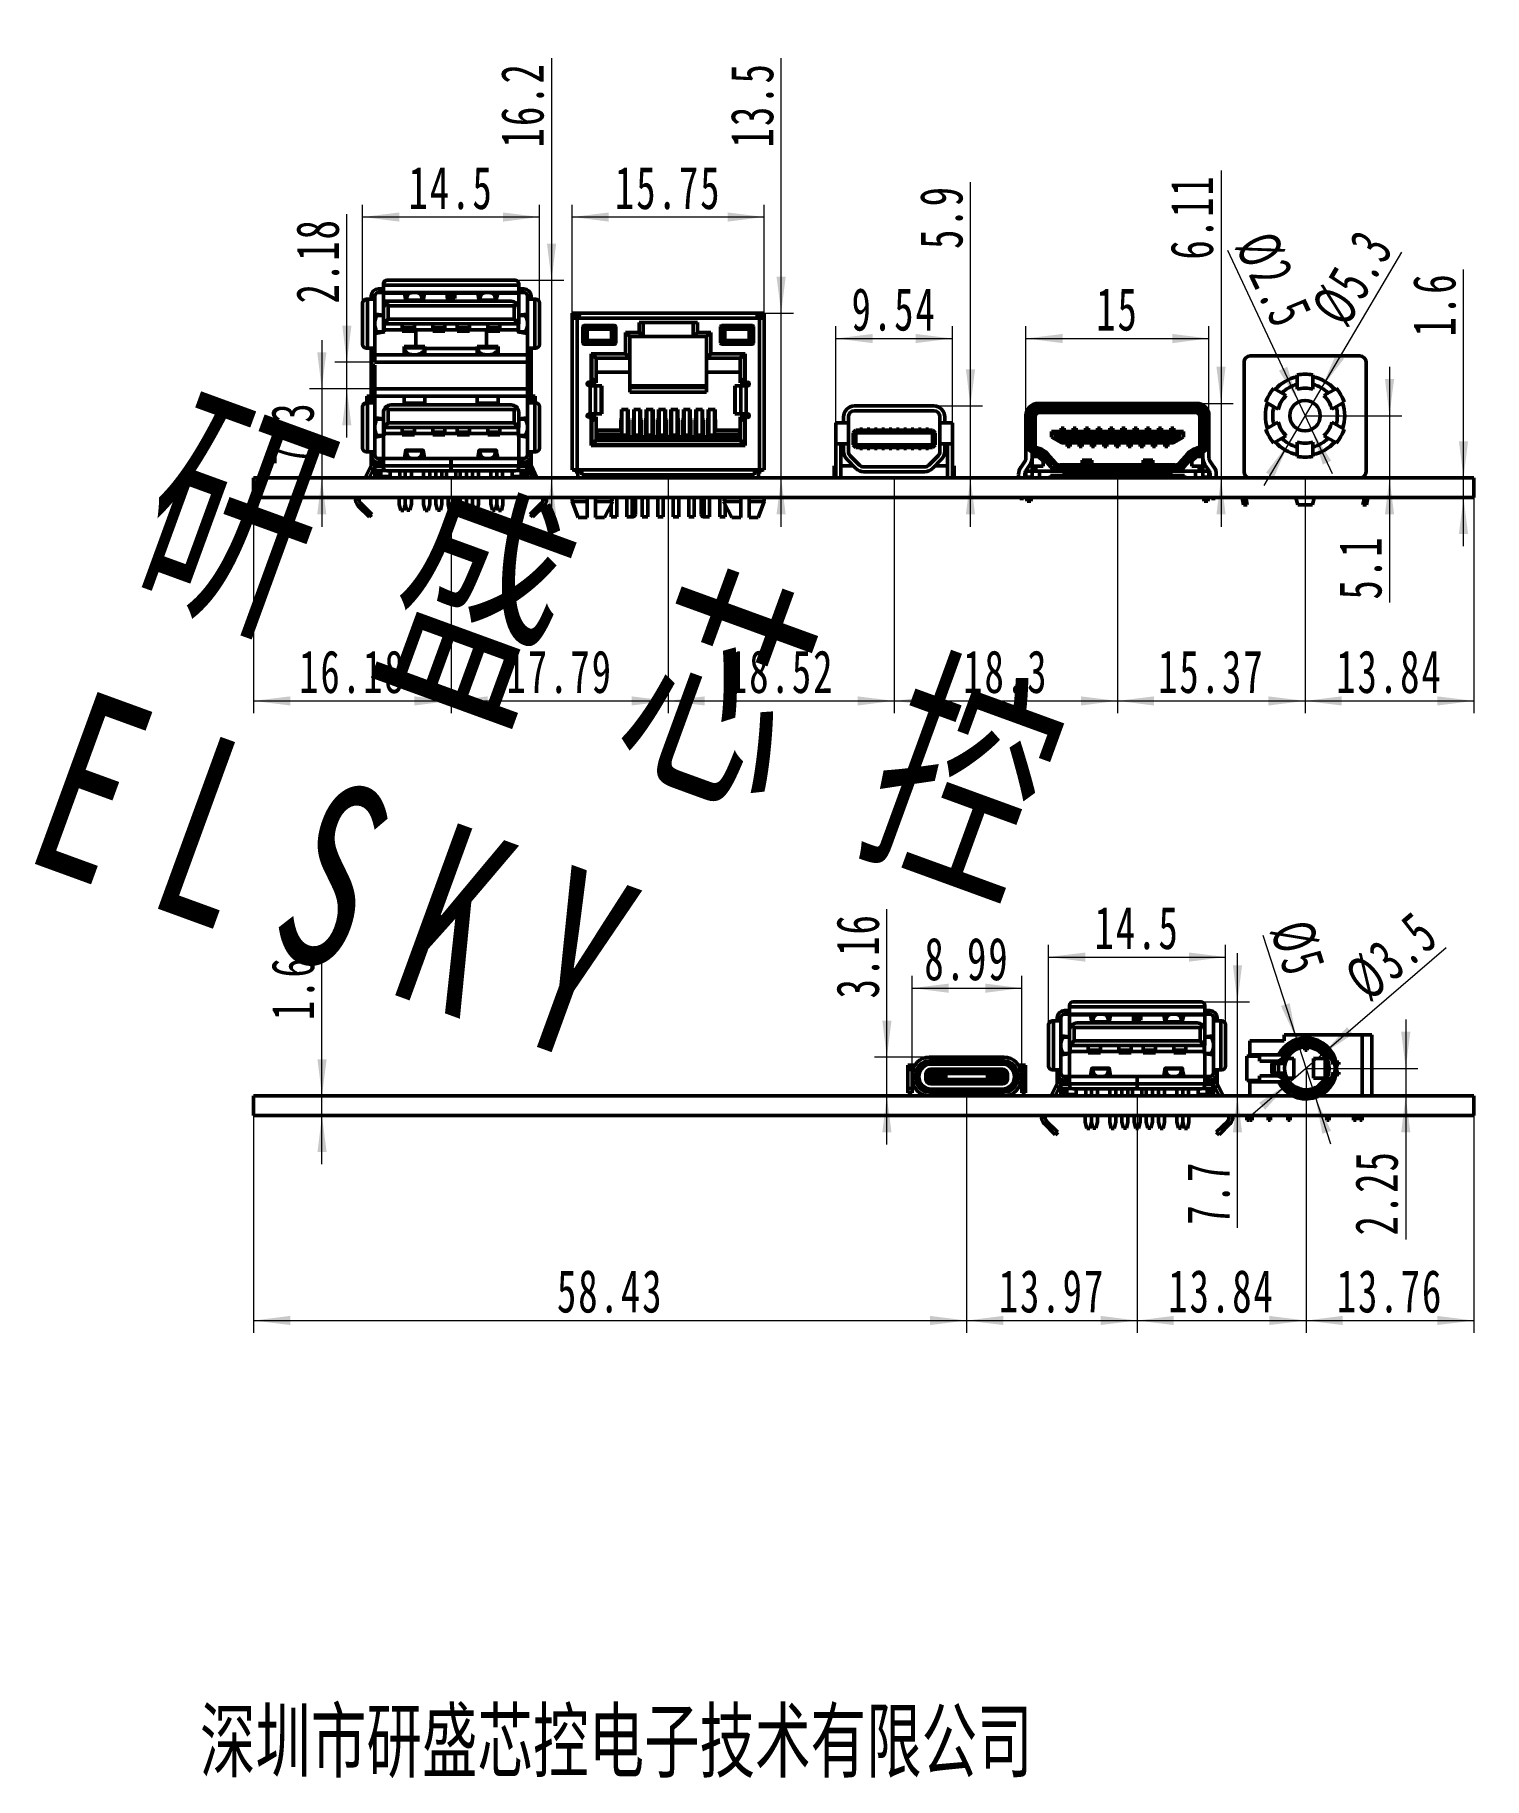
# Model space of a CAD drawing. Header units: millimetres. Extents: x -67 to 52, y -77 to 66.
import ezdxf

# ---------------------------------------------------------------- set-up
doc = ezdxf.new("R2010")
doc.units = ezdxf.units.MM
doc.layers.get('0').update_dxf_attribs({"lineweight": 18})
doc.layers.add('01', color=7, linetype='Continuous', lineweight=50)
doc.layers.add('尺寸线层', color=3, linetype='Continuous', lineweight=18)
doc.styles.add('标准', font='', dxfattribs={"width": 0.667})
doc.styles.get('标准').set_extended_font_data('宋体')
doc.dimstyles.new('标准', dxfattribs={"dimtxt": 3.5, "dimasz": 3, "dimexe": 1, "dimexo": 0, "dimtad": 1, "dimdsep": 46, "dimtxsty": '标准', "dimblk": '_CAXARROW', "dimcen": 0, "dimdle": 4, "dimazin": 2, "dimtfac": 0.707107, "dimtdec": 3, "dimtmove": 0, "dimatfit": 3, "dimfxl": 1, "dimtolj": 1, "dimarcsym": 1})

msp = doc.modelspace()

# ---------------------------------------------------------------- texts
at = {"layer": '01', "ltscale": 0.4, "insert": (-54.564, 35.703), "char_height": 15, "attachment_point": 1, "rotation": 339.96803, "style": '标准'}
msp.add_mtext_dynamic_manual_height_columns('{\\T1.55;\\C251;研盛芯控ELSKY}', width=129.1207, gutter_width=1, heights=[0], dxfattribs=at)
at = {"layer": '01', "ltscale": 0.4, "insert": (-53.639, -71.662), "char_height": 5, "attachment_point": 1, "style": '标准'}
msp.add_mtext_dynamic_manual_height_columns('深圳市研盛芯控电子技术有限公司', width=87.68596, gutter_width=1, heights=[0], dxfattribs=at)

# ---------------------------------------------------------------- blocks, each defined once
blk = doc.blocks.new('*X2')
at = {"layer": '01', "ltscale": 0.4}
for p, q in [((-0.65, 7.26), (-0.65, 8.44)), ((0.65, 7.26), (0.65, 8.44))]:
    blk.add_line(p, q, dxfattribs=at)
blk = doc.blocks.new('*X3')
at = {"layer": '01', "ltscale": 0.4}
for p, q in [((-1.55, 6.75), (-2.57, 7.33)), ((-2.2, 5.62), (-3.22, 6.21))]:
    blk.add_line(p, q, dxfattribs=at)
blk = doc.blocks.new('*X4')
at = {"layer": '01', "ltscale": 0.4}
for p, q in [((-2.2, 4.58), (-3.22, 3.99)), ((-1.55, 3.45), (-2.57, 2.87))]:
    blk.add_line(p, q, dxfattribs=at)
blk = doc.blocks.new('*X5')
at = {"layer": '01', "ltscale": 0.4}
for p, q in [((-0.65, 2.94), (-0.65, 1.76)), ((0.65, 2.94), (0.65, 1.76))]:
    blk.add_line(p, q, dxfattribs=at)
blk = doc.blocks.new('*X6')
at = {"layer": '01', "ltscale": 0.4}
for p, q in [((2.2, 4.58), (3.22, 3.99)), ((1.55, 3.45), (2.57, 2.87))]:
    blk.add_line(p, q, dxfattribs=at)
blk = doc.blocks.new('*X7')
at = {"layer": '01', "ltscale": 0.4}
for p, q in [((1.55, 6.75), (2.57, 7.33)), ((2.2, 5.62), (3.22, 6.21))]:
    blk.add_line(p, q, dxfattribs=at)
blk = doc.blocks.new('DC_1')
at = {"color": 7, "linetype": 'Continuous'}
for p, q in [((-5, 9.5), (-5, 0.5)), ((-4.5, 10), (4.5, 10)), ((5, 9.5), (5, 0.5))]:
    blk.add_line(p, q, dxfattribs=at)
blk.add_circle((0, 5.1), 1.25, dxfattribs=at)
for centre, radius, start, end in [((-4.5, 9.5), 0.5, 90, 180), ((4.5, 9.5), 0.5, 0, 90), ((0, 5.1), 3.25, 101.537, 138.463), ((0, 5.1), 3.25, 41.537, 78.463), ((0, 5.1), 3.25, 161.537, 198.463), ((0, 5.1), 3.25, 341.537, 18.463), ((0, 5.1), 3.25, 221.537, 258.463), ((0, 5.1), 3.25, 281.537, 318.463)]:
    blk.add_arc(centre, radius, start, end, dxfattribs=at)
at = {"layer": '01', "ltscale": 0.4}
for p, q in [((-3.08, 6.13), (-2.55, 5.82)), ((-5.16, -1.6), (-5.05, -2.2)), ((-4.75, -2.2), (-5.05, -2.2)), ((-4.86, -1.6), (-4.75, -2.2)), ((-0.6, -2.2), (-0.75, -1.64)), ((-0.6, -2.2), (0.6, -2.2)), ((0.6, -2.2), (0.75, -1.64)), ((4.86, -1.6), (4.75, -2.2)), ((4.75, -2.2), (5.05, -2.2)), ((5.16, -1.6), (5.05, -2.2))]:
    blk.add_line(p, q, dxfattribs=at)
for centre, radius, start, end in [((0, 5.1), 3.4, 138.9786, 161.0214), ((0, 5.1), 2.65, 104.1986, 135.8014), ((0, 5.1), 3.4, 78.9786, 101.0214), ((0, 5.1), 2.26, 73.285, 106.715), ((0, 5.1), 2.65, 44.1986, 75.8014), ((0, 5.1), 3.4, 18.9786, 41.0214), ((0, 5.1), 2.65, 164.1986, 195.8014), ((0, 5.1), 2.26, 133.285, 166.715), ((0, 5.1), 2.26, 13.285, 46.715), ((0, 5.1), 2.65, 344.1986, 15.8014), ((0, 5.1), 2.26, 193.285, 226.715), ((0, 5.1), 2.26, 313.285, 346.715), ((0, 5.1), 3.4, 198.9786, 221.0214), ((0, 5.1), 2.65, 224.1986, 255.8014), ((0, 5.1), 2.26, 253.285, 286.715), ((0, 5.1), 2.65, 284.1986, 315.8014), ((0, 5.1), 3.4, 318.9786, 341.0214), ((0, 5.1), 3.4, 258.9786, 281.0214), ((-4.5, 0.5), 0.5, 180, 270), ((4.5, 0.5), 0.5, 270, 0)]:
    blk.add_arc(centre, radius, start, end, dxfattribs=at)
for name in ['*X3', '*X2', '*X7', '*X4', '*X6', '*X5']:
    blk.add_blockref(name, (0, 0), dxfattribs=at)
blk = doc.blocks.new('HDMI_1')
at = {"color": 7, "linetype": 'Continuous'}
for p, q in [((-6.5, 6.11), (6.5, 6.11)), ((6.5, 5.86), (-6.5, 5.86)), ((-6.5, 5.61), (-6.5, 5.86)), ((6.5, 5.86), (6.5, 5.61)), ((-7.5, 1.63), (-7.5, 5.11)), ((-7.25, 5.11), (-7, 5.11)), ((-7.25, 5.11), (-7.25, 2.97)), ((-7, 2.97), (-7, 5.11)), ((-7, 5), (-6.75, 5)), ((-6.75, 2.54), (-6.75, 5)), ((-6.5, 5.61), (6.5, 5.61)), ((-6.4, 5.36), (-6.4, 5.61)), ((-6.4, 5.36), (6.4, 5.36)), ((-5, 5.38), (-5, 5.61)), ((-4, 5.55), (-5, 5.55)), ((-5, 5.38), (-4, 5.38)), ((-4, 5.61), (-4, 5.38)), ((4, 5.38), (4, 5.61)), ((5, 5.55), (4, 5.55)), ((4, 5.38), (5, 5.38)), ((5, 5.61), (5, 5.38)), ((6.4, 5.61), (6.4, 5.36)), ((6.75, 5), (7, 5)), ((6.75, 5), (6.75, 2.54)), ((7, 5.11), (7.25, 5.11)), ((7, 5.11), (7, 2.97)), ((7.25, 2.97), (7.25, 5.11)), ((7.5, 5.11), (7.5, 1.63)), ((-7, 2.97), (-7.25, 2.97)), ((-4.62, 3.79), (-5.4, 3.79)), ((-5.4, 3.34), (-5.4, 3.79)), ((-4.74, 3.72), (-5.4, 3.72)), ((-5.4, 3.34), (-4.58, 2.87)), ((-5.15, 3.72), (-5.05, 3.42)), ((-5.05, 3.24), (-5.08, 3.16)), ((-5.05, 3.42), (5.05, 3.42)), ((-5.05, 3.42), (-5.05, 3.24)), ((5.05, 3.24), (-5.05, 3.24)), ((-4.74, 3.79), (-4.74, 3.58)), ((-4.26, 3.78), (-4.74, 3.78)), ((-4.74, 3.58), (-4.26, 3.58)), ((-4.72, 3.78), (-4.62, 3.68)), ((-4.72, 3.78), (-4.72, 3.58)), ((-4.7, 2.94), (-4.24, 2.94)), ((-4.65, 3.79), (-4.65, 3.78)), ((-4.38, 4.08), (-4.62, 4.08)), ((-4.62, 4.08), (-4.62, 3.79)), ((-4.38, 3.68), (-4.62, 3.68)), ((-4.62, 3.68), (-4.62, 3.58)), ((-4.58, 2.87), (-4.13, 2.87)), ((-4.38, 3.79), (-4.38, 4.08)), ((-3.63, 3.79), (-4.38, 3.79)), ((-4.38, 3.68), (-4.27, 3.78)), ((-4.38, 3.68), (-4.38, 3.58)), ((-4.29, 3.78), (-4.29, 3.79)), ((-4.27, 3.78), (-4.27, 3.58)), ((-4.26, 3.58), (-4.26, 3.79)), ((-3.74, 3.72), (-4.26, 3.72)), ((-3.76, 3.08), (-4.24, 3.08)), ((-4.24, 3.08), (-4.24, 2.87)), ((-3.76, 2.88), (-4.24, 2.88)), ((-4.22, 3.08), (-4.22, 2.88)), ((-4.13, 2.98), (-4.22, 2.88)), ((-4.15, 2.88), (-4.15, 2.87)), ((-4.15, 2.88), (-4.15, 2.87)), ((-4.13, 3.08), (-4.13, 2.98)), ((-3.88, 2.98), (-4.13, 2.98)), ((-4.13, 2.87), (-4.13, 2.58)), ((-3.88, 3.08), (-3.88, 2.98)), ((-3.77, 2.88), (-3.88, 2.98)), ((-3.88, 2.87), (-3.13, 2.87)), ((-3.88, 2.58), (-3.88, 2.87)), ((-3.85, 2.87), (-3.85, 2.88)), ((-3.8, 2.87), (-3.8, 2.88)), ((-3.77, 3.08), (-3.77, 2.88)), ((-3.76, 2.87), (-3.76, 3.08)), ((-3.76, 2.94), (-3.24, 2.94)), ((-3.74, 3.79), (-3.74, 3.58)), ((-3.26, 3.78), (-3.74, 3.78)), ((-3.74, 3.58), (-3.26, 3.58)), ((-3.72, 3.78), (-3.63, 3.68)), ((-3.72, 3.78), (-3.72, 3.58)), ((-3.65, 3.79), (-3.65, 3.78)), ((-3.38, 4.08), (-3.63, 4.08)), ((-3.63, 4.08), (-3.63, 3.79)), ((-3.38, 3.68), (-3.63, 3.68)), ((-3.63, 3.68), (-3.63, 3.58)), ((-3.38, 3.79), (-3.38, 4.08)), ((-2.63, 3.79), (-3.38, 3.79)), ((-3.38, 3.68), (-3.27, 3.78)), ((-3.38, 3.68), (-3.38, 3.58)), ((-3.3, 3.78), (-3.3, 3.79)), ((-3.27, 3.78), (-3.27, 3.58)), ((-3.26, 3.58), (-3.26, 3.79)), ((-2.74, 3.72), (-3.26, 3.72)), ((-2.76, 3.08), (-3.24, 3.08)), ((-3.24, 3.08), (-3.24, 2.87)), ((-2.76, 2.88), (-3.24, 2.88)), ((-3.22, 3.08), (-3.22, 2.88)), ((-3.13, 2.98), (-3.22, 2.88)), ((-3.15, 2.88), (-3.15, 2.87)), ((-3.15, 2.88), (-3.15, 2.87)), ((-3.13, 3.08), (-3.13, 2.98)), ((-2.88, 2.98), (-3.13, 2.98)), ((-3.13, 2.87), (-3.13, 2.58)), ((-2.88, 3.08), (-2.88, 2.98)), ((-2.77, 2.88), (-2.88, 2.98)), ((-2.88, 2.87), (-2.13, 2.87)), ((-2.88, 2.58), (-2.88, 2.87)), ((-2.85, 2.87), (-2.85, 2.88)), ((-2.79, 2.87), (-2.79, 2.88)), ((-2.77, 3.08), (-2.77, 2.88)), ((-2.76, 2.87), (-2.76, 3.08)), ((-2.76, 2.94), (-2.24, 2.94)), ((-2.74, 3.79), (-2.74, 3.58)), ((-2.26, 3.78), (-2.74, 3.78)), ((-2.74, 3.58), (-2.26, 3.58)), ((-2.72, 3.78), (-2.63, 3.68)), ((-2.72, 3.78), (-2.72, 3.58)), ((-2.65, 3.79), (-2.65, 3.78)), ((-2.38, 4.08), (-2.63, 4.08)), ((-2.63, 4.08), (-2.63, 3.79)), ((-2.38, 3.68), (-2.63, 3.68)), ((-2.63, 3.68), (-2.63, 3.58)), ((-2.38, 3.79), (-2.38, 4.08)), ((-1.63, 3.79), (-2.38, 3.79)), ((-2.38, 3.68), (-2.27, 3.78)), ((-2.38, 3.68), (-2.38, 3.58)), ((-2.3, 3.78), (-2.3, 3.79)), ((-2.27, 3.78), (-2.27, 3.58)), ((-2.26, 3.58), (-2.26, 3.79)), ((-1.74, 3.72), (-2.26, 3.72)), ((-1.76, 3.08), (-2.24, 3.08)), ((-2.24, 3.08), (-2.24, 2.87)), ((-1.76, 2.88), (-2.24, 2.88)), ((-2.23, 3.08), (-2.23, 2.88)), ((-2.13, 2.98), (-2.23, 2.88)), ((-2.15, 2.88), (-2.15, 2.87)), ((-2.15, 2.88), (-2.15, 2.87)), ((-2.13, 3.08), (-2.13, 2.98)), ((-1.88, 2.98), (-2.13, 2.98)), ((-2.13, 2.87), (-2.13, 2.58)), ((-1.88, 3.08), (-1.88, 2.98)), ((-1.77, 2.88), (-1.88, 2.98)), ((-1.88, 2.87), (-1.13, 2.87)), ((-1.88, 2.58), (-1.88, 2.87)), ((-1.85, 2.87), (-1.85, 2.88)), ((-1.79, 2.87), (-1.79, 2.88)), ((-1.77, 3.08), (-1.77, 2.88)), ((-1.76, 2.87), (-1.76, 3.08)), ((-1.76, 2.94), (-1.24, 2.94)), ((-1.74, 3.79), (-1.74, 3.58)), ((-1.26, 3.78), (-1.74, 3.78)), ((-1.74, 3.58), (-1.26, 3.58)), ((-1.73, 3.78), (-1.63, 3.68)), ((-1.73, 3.78), (-1.73, 3.58)), ((-1.65, 3.79), (-1.65, 3.78)), ((-1.38, 4.08), (-1.63, 4.08)), ((-1.63, 4.08), (-1.63, 3.79)), ((-1.38, 3.68), (-1.63, 3.68)), ((-1.63, 3.68), (-1.63, 3.58)), ((-1.38, 3.79), (-1.38, 4.08)), ((-0.63, 3.79), (-1.38, 3.79)), ((-1.38, 3.68), (-1.27, 3.78)), ((-1.38, 3.68), (-1.38, 3.58)), ((-1.3, 3.78), (-1.3, 3.79)), ((-1.27, 3.78), (-1.27, 3.58)), ((-1.26, 3.58), (-1.26, 3.79)), ((-0.74, 3.72), (-1.26, 3.72)), ((-0.76, 3.08), (-1.24, 3.08)), ((-1.24, 3.08), (-1.24, 2.87)), ((-0.76, 2.88), (-1.24, 2.88)), ((-1.23, 3.08), (-1.23, 2.88)), ((-1.13, 2.98), (-1.23, 2.88)), ((-1.15, 2.88), (-1.15, 2.87)), ((-1.15, 2.88), (-1.15, 2.87)), ((-1.13, 3.08), (-1.13, 2.98)), ((-0.88, 2.98), (-1.13, 2.98)), ((-1.13, 2.87), (-1.13, 2.58)), ((-0.88, 3.08), (-0.88, 2.98)), ((-0.77, 2.88), (-0.88, 2.98)), ((-0.88, 2.87), (-0.13, 2.87)), ((-0.88, 2.58), (-0.88, 2.87)), ((-0.85, 2.87), (-0.85, 2.88)), ((-0.8, 2.87), (-0.8, 2.88)), ((-0.77, 3.08), (-0.77, 2.88)), ((-0.76, 2.87), (-0.76, 3.08)), ((-0.76, 2.94), (-0.24, 2.94)), ((-0.74, 3.79), (-0.74, 3.58)), ((-0.26, 3.78), (-0.74, 3.78)), ((-0.74, 3.58), (-0.26, 3.58)), ((-0.73, 3.78), (-0.63, 3.68)), ((-0.73, 3.78), (-0.73, 3.58)), ((-0.65, 3.79), (-0.65, 3.78)), ((-0.38, 4.08), (-0.63, 4.08)), ((-0.63, 4.08), (-0.63, 3.79)), ((-0.38, 3.68), (-0.63, 3.68)), ((-0.63, 3.68), (-0.63, 3.58)), ((-0.38, 3.79), (-0.38, 4.08)), ((0.37, 3.79), (-0.38, 3.79)), ((-0.38, 3.68), (-0.27, 3.78)), ((-0.38, 3.68), (-0.38, 3.58)), ((-0.29, 3.78), (-0.29, 3.79)), ((-0.27, 3.78), (-0.27, 3.58)), ((-0.26, 3.58), (-0.26, 3.79)), ((0.26, 3.72), (-0.26, 3.72)), ((0.24, 3.08), (-0.24, 3.08)), ((-0.24, 3.08), (-0.24, 2.87)), ((0.24, 2.88), (-0.24, 2.88)), ((-0.23, 3.08), (-0.23, 2.88)), ((-0.13, 2.98), (-0.23, 2.88)), ((-0.15, 2.88), (-0.15, 2.87)), ((-0.15, 2.88), (-0.15, 2.87)), ((-0.13, 3.08), (-0.13, 2.98)), ((0.12, 2.98), (-0.13, 2.98)), ((-0.13, 2.87), (-0.13, 2.58)), ((0.12, 3.08), (0.12, 2.98)), ((0.23, 2.88), (0.12, 2.98)), ((0.12, 2.87), (0.87, 2.87)), ((0.12, 2.58), (0.12, 2.87)), ((0.15, 2.87), (0.15, 2.88)), ((0.2, 2.87), (0.2, 2.88)), ((0.23, 3.08), (0.23, 2.88)), ((0.24, 2.87), (0.24, 3.08)), ((0.24, 2.94), (0.76, 2.94)), ((0.26, 3.79), (0.26, 3.58)), ((0.74, 3.78), (0.26, 3.78)), ((0.26, 3.58), (0.74, 3.58)), ((0.27, 3.78), (0.37, 3.68)), ((0.27, 3.78), (0.27, 3.58)), ((0.35, 3.79), (0.35, 3.78)), ((0.62, 4.08), (0.37, 4.08)), ((0.37, 4.08), (0.37, 3.79)), ((0.62, 3.68), (0.37, 3.68)), ((0.37, 3.68), (0.37, 3.58)), ((0.62, 3.79), (0.62, 4.08)), ((1.37, 3.79), (0.62, 3.79)), ((0.62, 3.68), (0.73, 3.78)), ((0.62, 3.68), (0.62, 3.58)), ((0.71, 3.78), (0.71, 3.79)), ((0.73, 3.78), (0.73, 3.58)), ((0.74, 3.58), (0.74, 3.79)), ((1.26, 3.72), (0.74, 3.72)), ((1.24, 3.08), (0.76, 3.08)), ((0.76, 3.08), (0.76, 2.87)), ((1.24, 2.88), (0.76, 2.88)), ((0.77, 3.08), (0.77, 2.88)), ((0.87, 2.98), (0.77, 2.88)), ((0.85, 2.88), (0.85, 2.87)), ((0.85, 2.88), (0.85, 2.87)), ((0.87, 3.08), (0.87, 2.98)), ((1.12, 2.98), (0.87, 2.98)), ((0.87, 2.87), (0.87, 2.58)), ((1.12, 3.08), (1.12, 2.98)), ((1.23, 2.88), (1.12, 2.98)), ((1.12, 2.87), (1.87, 2.87)), ((1.12, 2.58), (1.12, 2.87)), ((1.15, 2.87), (1.15, 2.88)), ((1.2, 2.87), (1.2, 2.88)), ((1.23, 3.08), (1.23, 2.88)), ((1.24, 2.87), (1.24, 3.08)), ((1.24, 2.94), (1.76, 2.94)), ((1.26, 3.79), (1.26, 3.58)), ((1.74, 3.78), (1.26, 3.78)), ((1.26, 3.58), (1.74, 3.58)), ((1.27, 3.78), (1.37, 3.68)), ((1.27, 3.78), (1.27, 3.58)), ((1.35, 3.79), (1.35, 3.78)), ((1.62, 4.08), (1.37, 4.08)), ((1.37, 4.08), (1.37, 3.79)), ((1.62, 3.68), (1.37, 3.68)), ((1.37, 3.68), (1.37, 3.58)), ((1.62, 3.79), (1.62, 4.08)), ((2.37, 3.79), (1.62, 3.79)), ((1.62, 3.68), (1.73, 3.78)), ((1.62, 3.68), (1.62, 3.58)), ((1.7, 3.78), (1.7, 3.79)), ((1.73, 3.78), (1.73, 3.58)), ((1.74, 3.58), (1.74, 3.79)), ((2.26, 3.72), (1.74, 3.72)), ((2.24, 3.08), (1.76, 3.08)), ((1.76, 3.08), (1.76, 2.87)), ((2.24, 2.88), (1.76, 2.88)), ((1.77, 3.08), (1.77, 2.88)), ((1.87, 2.98), (1.77, 2.88)), ((1.85, 2.88), (1.85, 2.87)), ((1.85, 2.88), (1.85, 2.87)), ((1.87, 3.08), (1.87, 2.98)), ((2.12, 2.98), (1.87, 2.98)), ((1.87, 2.87), (1.87, 2.58)), ((2.12, 3.08), (2.12, 2.98)), ((2.23, 2.88), (2.12, 2.98)), ((2.12, 2.87), (2.87, 2.87)), ((2.12, 2.58), (2.12, 2.87)), ((2.15, 2.87), (2.15, 2.88)), ((2.21, 2.87), (2.21, 2.88)), ((2.23, 3.08), (2.23, 2.88)), ((2.24, 2.87), (2.24, 3.08)), ((2.24, 2.94), (2.76, 2.94)), ((2.26, 3.79), (2.26, 3.58)), ((2.74, 3.78), (2.26, 3.78)), ((2.26, 3.58), (2.74, 3.58)), ((2.27, 3.78), (2.37, 3.68)), ((2.27, 3.78), (2.27, 3.58)), ((2.35, 3.79), (2.35, 3.78)), ((2.62, 4.08), (2.37, 4.08)), ((2.37, 4.08), (2.37, 3.79)), ((2.62, 3.68), (2.37, 3.68)), ((2.37, 3.68), (2.37, 3.58)), ((2.62, 3.79), (2.62, 4.08)), ((3.37, 3.79), (2.62, 3.79)), ((2.62, 3.68), (2.73, 3.78)), ((2.62, 3.68), (2.62, 3.58)), ((2.7, 3.78), (2.7, 3.79)), ((2.73, 3.78), (2.73, 3.58)), ((2.74, 3.58), (2.74, 3.79)), ((3.26, 3.72), (2.74, 3.72)), ((3.24, 3.08), (2.76, 3.08)), ((2.76, 3.08), (2.76, 2.87)), ((3.24, 2.88), (2.76, 2.88)), ((2.77, 3.08), (2.77, 2.88)), ((2.87, 2.98), (2.77, 2.88)), ((2.85, 2.88), (2.85, 2.87)), ((2.85, 2.88), (2.85, 2.87)), ((2.87, 3.08), (2.87, 2.98)), ((3.12, 2.98), (2.87, 2.98)), ((2.87, 2.87), (2.87, 2.58)), ((3.12, 3.08), (3.12, 2.98)), ((3.23, 2.88), (3.12, 2.98)), ((3.12, 2.87), (3.87, 2.87)), ((3.12, 2.58), (3.12, 2.87)), ((3.15, 2.87), (3.15, 2.88)), ((3.21, 2.87), (3.21, 2.88)), ((3.23, 3.08), (3.23, 2.88)), ((3.24, 2.87), (3.24, 3.08)), ((3.24, 2.94), (3.76, 2.94)), ((3.26, 3.79), (3.26, 3.58)), ((3.74, 3.78), (3.26, 3.78)), ((3.26, 3.58), (3.74, 3.58)), ((3.27, 3.78), (3.37, 3.68)), ((3.27, 3.78), (3.27, 3.58)), ((3.35, 3.79), (3.35, 3.78)), ((3.62, 4.08), (3.37, 4.08)), ((3.37, 4.08), (3.37, 3.79)), ((3.62, 3.68), (3.37, 3.68)), ((3.37, 3.68), (3.37, 3.58)), ((3.62, 3.79), (3.62, 4.08)), ((4.37, 3.79), (3.62, 3.79)), ((3.62, 3.68), (3.73, 3.78)), ((3.62, 3.68), (3.62, 3.58)), ((3.71, 3.78), (3.71, 3.79)), ((3.73, 3.78), (3.73, 3.58)), ((3.74, 3.58), (3.74, 3.79)), ((4.26, 3.72), (3.74, 3.72)), ((4.24, 3.08), (3.76, 3.08)), ((3.76, 3.08), (3.76, 2.87)), ((4.24, 2.88), (3.76, 2.88)), ((3.77, 3.08), (3.77, 2.88)), ((3.87, 2.98), (3.77, 2.88)), ((3.85, 2.88), (3.85, 2.87)), ((3.85, 2.88), (3.85, 2.87)), ((3.87, 3.08), (3.87, 2.98)), ((4.12, 2.98), (3.87, 2.98)), ((3.87, 2.87), (3.87, 2.58)), ((4.12, 3.08), (4.12, 2.98)), ((4.23, 2.88), (4.12, 2.98)), ((4.12, 2.87), (4.58, 2.87)), ((4.12, 2.58), (4.12, 2.87)), ((4.15, 2.87), (4.15, 2.88)), ((4.2, 2.87), (4.2, 2.88)), ((4.23, 3.08), (4.23, 2.88)), ((4.24, 2.87), (4.24, 3.08)), ((4.24, 2.94), (4.7, 2.94)), ((4.26, 3.79), (4.26, 3.58)), ((4.74, 3.78), (4.26, 3.78)), ((4.26, 3.58), (4.74, 3.58)), ((4.27, 3.78), (4.37, 3.68)), ((4.27, 3.78), (4.27, 3.58)), ((4.35, 3.79), (4.35, 3.78)), ((4.62, 4.08), (4.37, 4.08)), ((4.37, 4.08), (4.37, 3.79)), ((4.62, 3.68), (4.37, 3.68)), ((4.37, 3.68), (4.37, 3.58)), ((4.58, 2.87), (5.4, 3.34)), ((4.62, 3.79), (4.62, 4.08)), ((5.4, 3.79), (4.62, 3.79)), ((4.62, 3.68), (4.73, 3.78)), ((4.62, 3.68), (4.62, 3.58)), ((4.71, 3.78), (4.71, 3.79)), ((4.73, 3.78), (4.73, 3.58)), ((4.74, 3.58), (4.74, 3.79)), ((5.4, 3.72), (4.74, 3.72)), ((5.05, 3.42), (5.15, 3.72)), ((5.05, 3.24), (5.05, 3.42)), ((5.08, 3.16), (5.05, 3.24)), ((5.4, 3.79), (5.4, 3.34)), ((7.25, 2.97), (7, 2.97)), ((-7, 0), (-7, 2.11)), ((-6.5, 1.75), (-7, 1.75)), ((-6.79, 2.01), (-6.55, 1.94)), ((-6.72, 2.25), (-6.65, 2.49)), ((-6.48, 2.18), (-6.72, 2.25)), ((-6.7, 1.75), (-6.7, 1.99)), ((-6.41, 2.42), (-6.65, 2.49)), ((-6.5, 1.75), (-6.1, 1.36)), ((-6.41, 2.42), (-6.48, 2.18)), ((-6.14, 1.68), (-5.45, 0.89)), ((-5.95, 1.84), (-5.77, 2.01)), ((-5.26, 1.06), (-5.95, 1.84)), ((-5.07, 1.22), (-5.77, 2.01)), ((-4.13, 2.58), (-3.88, 2.58)), ((-3.13, 2.58), (-2.88, 2.58)), ((-2.1, 1.45), (-2.9, 1.45)), ((-2.9, 1.06), (-2.9, 1.45)), ((-2.13, 2.58), (-1.88, 2.58)), ((-2.1, 1.45), (-2.1, 1.06)), ((-1.13, 2.58), (-0.88, 2.58)), ((-0.13, 2.58), (0.12, 2.58)), ((0.87, 2.58), (1.12, 2.58)), ((1.87, 2.58), (2.12, 2.58)), ((2.1, 1.45), (2.9, 1.45)), ((2.1, 1.06), (2.1, 1.45)), ((2.87, 2.58), (3.12, 2.58)), ((2.9, 1.45), (2.9, 1.06)), ((3.87, 2.58), (4.12, 2.58)), ((5.77, 2.01), (5.07, 1.22)), ((5.95, 1.84), (5.26, 1.06)), ((5.45, 0.89), (6.14, 1.68)), ((5.77, 2.01), (5.95, 1.84)), ((6.1, 1.36), (6.5, 1.75)), ((6.65, 2.49), (6.41, 2.42)), ((6.48, 2.18), (6.41, 2.42)), ((6.72, 2.25), (6.48, 2.18)), ((7, 1.75), (6.5, 1.75)), ((6.55, 1.94), (6.79, 2.01)), ((6.65, 2.49), (6.72, 2.25)), ((6.7, 1.99), (6.7, 1.75)), ((7, 0), (7, 2.11)), ((-8.1, 0), (-8.1, 0.29)), ((-7.59, 1.35), (-7.92, 0.86)), ((-7.6, 0), (-7.6, 0.3)), ((-7.51, 0.58), (-7.17, 1.07)), ((-7.5, 0), (-7.5, 0.59)), ((-0.62, 0.55), (-7.5, 0.55)), ((-7.5, 0.05), (-7, 0.05)), ((-7.18, 1.06), (-7, 1.06)), ((-7, 0.95), (-6.1, 0.95)), ((-6.7, 0.55), (-6.7, 0.95)), ((-6.4, 0.55), (-6.4, 0)), ((-6.1, 0.95), (-6.1, 1.36)), ((5.5, 0.2), (-5.5, 0.2)), ((-5.5, 0.2), (-5.5, 0)), ((-5.07, 1.22), (-5.26, 1.06)), ((4.7, 1.06), (-4.7, 1.06)), ((-4.7, 0.81), (-4.7, 1.06)), ((-4.7, 0.81), (-0.63, 0.81)), ((-4.5, 0.55), (-4.5, 0.49)), ((4.5, 0.49), (-4.5, 0.49)), ((-4.35, 0), (-4.35, 0.2)), ((-4.15, 0.2), (-4.15, 0)), ((-4.1, 0.49), (-4.1, 0.2)), ((-3.85, 0), (-3.85, 0.2)), ((-3.65, 0.2), (-3.65, 0)), ((-3.6, 0.2), (-3.6, 0.49)), ((-3.35, 0), (-3.35, 0.2)), ((-3.15, 0.2), (-3.15, 0)), ((-3.1, 0.2), (-3.1, 0.49)), ((-2.9, 1.32), (-2.1, 1.32)), ((-2.85, 0), (-2.85, 0.2)), ((-2.65, 0.2), (-2.65, 0)), ((-2.35, 0), (-2.35, 0.2)), ((-2.15, 0.2), (-2.15, 0)), ((-1.85, 0), (-1.85, 0.2)), ((-1.65, 0.2), (-1.65, 0)), ((-1.35, 0), (-1.35, 0.2)), ((-1.15, 0.2), (-1.15, 0)), ((-0.85, 0), (-0.85, 0.2)), ((-0.65, 0.2), (-0.65, 0)), ((-0.63, 1.06), (-0.63, 0.55)), ((-0.61, 0.55), (-0.61, 1.06)), ((-0.61, 0.81), (4.7, 0.81)), ((7.5, 0.55), (-0.61, 0.55)), ((-0.35, 0), (-0.35, 0.2)), ((-0.15, 0.2), (-0.15, 0)), ((0.15, 0), (0.15, 0.2)), ((0.35, 0.2), (0.35, 0)), ((0.65, 0), (0.65, 0.2)), ((0.85, 0.2), (0.85, 0)), ((1.15, 0), (1.15, 0.2)), ((1.35, 0.2), (1.35, 0)), ((1.65, 0), (1.65, 0.2)), ((1.85, 0.2), (1.85, 0)), ((2.1, 1.32), (2.9, 1.32)), ((2.15, 0), (2.15, 0.2)), ((2.35, 0.2), (2.35, 0)), ((2.65, 0), (2.65, 0.2)), ((2.85, 0.2), (2.85, 0)), ((3.1, 0.49), (3.1, 0.2)), ((3.15, 0), (3.15, 0.2)), ((3.35, 0.2), (3.35, 0)), ((3.6, 0.49), (3.6, 0.2)), ((3.65, 0), (3.65, 0.2)), ((3.85, 0.2), (3.85, 0)), ((4.1, 0.2), (4.1, 0.49)), ((4.15, 0), (4.15, 0.2)), ((4.35, 0.2), (4.35, 0)), ((4.5, 0.55), (4.5, 0.49)), ((4.65, 0), (4.65, 0.2)), ((4.7, 1.06), (4.7, 0.81)), ((4.85, 0.2), (4.85, 0)), ((5.26, 1.06), (5.07, 1.22)), ((5.5, 0.2), (5.5, 0)), ((6.1, 0.95), (6.1, 1.36)), ((7, 0.95), (6.1, 0.95)), ((6.4, 0.55), (6.4, 0)), ((6.7, 0.95), (6.7, 0.55)), ((7.18, 1.06), (7, 1.06)), ((7, 0.05), (7.5, 0.05)), ((7.17, 1.07), (7.51, 0.58)), ((7.5, 0), (7.5, 0.59)), ((7.92, 0.86), (7.59, 1.35)), ((7.6, 0), (7.6, 0.29)), ((8.1, 0), (8.1, 0.3)), ((-8, -1.7), (-8.02, -1.6)), ((-8, -1.7), (-7.7, -1.7)), ((-7.68, -1.6), (-7.7, -1.7)), ((-7.46, -1.6), (-7.4, -1.9)), ((-7.4, -1.9), (-7.1, -1.9)), ((-7.1, -1.9), (-7.04, -1.6)), ((7.1, -1.9), (7.04, -1.6)), ((7.1, -1.9), (7.4, -1.9)), ((7.46, -1.6), (7.4, -1.9)), ((7.7, -1.7), (7.68, -1.6)), ((7.7, -1.7), (8, -1.7)), ((8.02, -1.6), (8, -1.7))]:
    blk.add_line(p, q, dxfattribs=at)
for centre, radius, start, end in [((-6.5, 5.11), 1, 90, 180), ((-6.5, 5.11), 0.75, 90, 180), ((6.5, 5.11), 1, 0, 90), ((6.5, 5.11), 0.75, 0, 90), ((-6.5, 5.11), 0.5, 90, 180), ((-6.4, 5), 0.6, 90, 180), ((-6.4, 5), 0.35, 90, 180), ((6.4, 5), 0.6, 0, 90), ((6.4, 5), 0.35, 0, 90), ((6.5, 5.11), 0.5, 0, 90), ((-6.5, 2.97), 1, 180, 253.1118), ((-6.5, 2.97), 0.75, 180, 253.1118), ((-6.5, 2.97), 0.5, 180, 253.1118), ((6.5, 2.97), 0.5, 286.8882, 0), ((6.5, 2.97), 0.75, 286.8882, 360), ((6.5, 2.97), 1, 286.8882, 360), ((-8, 1.63), 0.5, 325.642, 359.9997), ((-8, 1.63), 1, 325.6124, 359.9999), ((-6.81, 1.08), 0.9, 41.4334, 73.1118), ((-6.81, 1.08), 1.15, 41.4334, 73.1118), ((-6.81, 1.08), 1.4, 41.4334, 73.1118), ((6.82, 1.08), 1.4, 106.8882, 138.5666), ((6.82, 1.08), 1.15, 106.8882, 138.5666), ((6.82, 1.08), 0.9, 106.8882, 138.5666), ((8, 1.63), 1, 180.0001, 214.3876), ((8, 1.63), 0.5, 180.0003, 214.358), ((-7.1, 0.3), 1, 145.6124, 179.9999), ((-7.1, 0.3), 0.5, 145.642, 179.9997), ((-4.7, 1.55), 1, 221.4334, 270), ((-4.7, 1.55), 0.75, 221.4334, 270), ((-4.7, 1.55), 0.5, 221.4334, 270), ((4.7, 1.55), 0.5, 270, 318.5666), ((4.7, 1.55), 0.75, 270, 318.5666), ((4.7, 1.55), 1, 270, 318.5666), ((7.1, 0.3), 0.5, 0.0003, 34.358), ((7.1, 0.3), 1, 0.0001, 34.3876)]:
    blk.add_arc(centre, radius, start, end, dxfattribs=at)
blk = doc.blocks.new('LAN1')
at = {"color": 7, "linetype": 'Continuous'}
for p, q in [((7.88, 13.5), (-7.87, 13.5)), ((-7.87, 0.65), (-7.87, 13.5)), ((-7.87, 13.3), (-7.47, 13.3)), ((-7.87, 13.1), (7.88, 13.1)), ((-7.47, 13.3), (-7.47, 13.5)), ((-7.47, 0.65), (-7.47, 13.1)), ((-7.3, 13.25), (-7.42, 13.25)), ((7.43, 13.25), (7.3, 13.25)), ((7.43, 13.25), (7.43, 13.11)), ((7.48, 13.5), (7.48, 13.3)), ((7.48, 13.3), (7.88, 13.3)), ((7.48, 13.1), (7.48, 0.65)), ((7.88, 0.65), (7.88, 13.5)), ((-7, 12.4), (-7, 11.05)), ((-7, 12.4), (-4.3, 12.4)), ((-7, 12.2), (-4.3, 12.2)), ((-4.31, 12.45), (-6.98, 12.45)), ((-6.9, 12.5), (-4.4, 12.5)), ((-6.85, 12.2), (-6.85, 11.25)), ((-6.65, 11.05), (-6.65, 12.4)), ((-4.65, 12.4), (-4.65, 11.05)), ((-4.45, 12.2), (-4.45, 11.25)), ((-4.3, 11.05), (-4.3, 12.4)), ((-3.5, 10.16), (-3.5, 11.93)), ((-3.5, 11.93), (-2.39, 11.93)), ((-3.15, 11.58), (-3.5, 11.93)), ((-3.15, 7.04), (-3.15, 11.58)), ((3.15, 11.58), (-3.15, 11.58)), ((-2.39, 11.93), (-2.39, 12.75)), ((-2.39, 12.75), (2.4, 12.75)), ((-2.04, 11.58), (-2.39, 11.93)), ((-2.04, 12.75), (-2.04, 11.58)), ((2.05, 11.58), (2.05, 12.75)), ((2.05, 11.58), (2.4, 11.93)), ((2.4, 12.75), (2.4, 11.93)), ((2.4, 11.93), (3.5, 11.93)), ((3.15, 11.58), (3.5, 11.93)), ((3.15, 7.04), (3.15, 11.58)), ((3.5, 11.93), (3.5, 10.16)), ((4.3, 12.4), (4.3, 11.05)), ((4.3, 12.4), (7, 12.4)), ((4.3, 12.2), (7, 12.2)), ((6.99, 12.45), (4.32, 12.45)), ((4.4, 12.5), (6.9, 12.5)), ((4.45, 12.2), (4.45, 11.25)), ((4.65, 11.05), (4.65, 12.4)), ((6.65, 12.4), (6.65, 11.05)), ((6.85, 12.2), (6.85, 11.25)), ((7, 12.4), (7, 11.05)), ((-4.3, 11.25), (-7, 11.25)), ((-4.3, 11.05), (-7, 11.05)), ((-6.98, 11), (-4.31, 11)), ((-6.9, 10.95), (-4.4, 10.95)), ((-6.3, 7.85), (-6.3, 10.16)), ((-6.3, 10.16), (-3.5, 10.16)), ((-6.25, 10.16), (-6.25, 8.15)), ((-5.9, 9.81), (-6.25, 10.16)), ((-3.15, 9.81), (-3.5, 10.16)), ((3.15, 9.81), (3.5, 10.16)), ((3.5, 10.16), (6.3, 10.16)), ((7, 11.25), (4.3, 11.25)), ((7, 11.05), (4.3, 11.05)), ((4.32, 11), (6.99, 11)), ((4.4, 10.95), (6.9, 10.95)), ((5.9, 9.81), (6.25, 10.16)), ((6.25, 8.15), (6.25, 10.16)), ((6.3, 10.16), (6.3, 7.85)), ((-5.9, 9.81), (-5.9, 7.8)), ((-3.15, 9.81), (-5.9, 9.81)), ((-3.15, 8.67), (-5.9, 8.67)), ((5.9, 9.81), (3.15, 9.81)), ((5.9, 8.67), (3.15, 8.67)), ((5.9, 7.8), (5.9, 9.81)), ((-6.55, 7.84), (-6.55, 7.56)), ((-6.5, 7.85), (-6.3, 7.85)), ((-6.5, 7.55), (-5.45, 7.55)), ((-6.4, 7.55), (-6.4, 5.25)), ((-6.25, 8.15), (-6.3, 8.15)), ((-6.2, 7.8), (-6.3, 7.9)), ((-5.9, 7.8), (-6.25, 8.15)), ((-6.2, 7.8), (-6.2, 7.55)), ((-6.2, 7.8), (-5.9, 7.8)), ((-5.95, 5.25), (-5.95, 7.55)), ((-5.48, 7.55), (-5.48, 5.25)), ((-5.45, 5.25), (-5.45, 7.55)), ((3.15, 7.55), (-3.15, 7.55)), ((3.15, 7.42), (-3.15, 7.42)), ((5.45, 5.25), (5.45, 7.55)), ((5.45, 7.55), (6.5, 7.55)), ((5.49, 5.25), (5.49, 7.55)), ((5.9, 7.8), (6.25, 8.15)), ((5.9, 7.8), (6.2, 7.8)), ((5.96, 7.55), (5.96, 5.25)), ((6.2, 7.8), (6.3, 7.9)), ((6.2, 7.55), (6.2, 7.8)), ((6.3, 8.15), (6.25, 8.15)), ((6.3, 7.85), (6.5, 7.85)), ((6.4, 5.25), (6.4, 7.55)), ((6.55, 7.56), (6.55, 7.84)), ((-3.15, 7.04), (3.15, 7.04)), ((-6.55, 5.24), (-6.55, 4.96)), ((-6.5, 5.25), (-5.45, 5.25)), ((-6.5, 4.95), (-6.3, 4.95)), ((-6.2, 5), (-6.3, 4.9)), ((-6.3, 2.65), (-6.3, 4.95)), ((-6.3, 4.65), (-6.25, 4.65)), ((-6.25, 4.65), (-5.9, 5)), ((-6.25, 4.65), (-6.25, 2.75)), ((-6.2, 5.25), (-6.2, 5)), ((-6.2, 5), (-5.9, 5)), ((-5.9, 5), (-5.9, 3.1)), ((-3.89, 4.66), (-3.83, 4.97)), ((-3.89, 3.9), (-3.89, 4.66)), ((-3.83, 4.97), (-3.83, 5.6)), ((-3.83, 5.6), (-3.27, 5.6)), ((-3.8, 3.1), (-3.8, 5.6)), ((-3.34, 5.6), (-3.34, 3.1)), ((-3.27, 4.98), (-3.27, 5.6)), ((-3.27, 4.98), (-3.22, 4.66)), ((-3.22, 3.48), (-3.22, 4.66)), ((-2.87, 4.66), (-2.82, 4.98)), ((-2.87, 4.66), (-2.87, 3.48)), ((-2.82, 4.98), (-2.82, 5.6)), ((-2.82, 5.6), (-2.26, 5.6)), ((-2.78, 3.1), (-2.78, 5.6)), ((-2.32, 5.6), (-2.32, 3.1)), ((-2.26, 4.98), (-2.26, 5.6)), ((-2.26, 4.98), (-2.2, 4.66)), ((-2.2, 3.48), (-2.2, 4.66)), ((-1.86, 4.66), (-1.8, 4.98)), ((-1.86, 4.66), (-1.86, 3.48)), ((-1.8, 4.98), (-1.8, 5.6)), ((-1.8, 5.6), (-1.24, 5.6)), ((-1.76, 3.1), (-1.76, 5.6)), ((-1.3, 5.6), (-1.3, 3.1)), ((-1.24, 4.98), (-1.24, 5.6)), ((-1.24, 4.98), (-1.19, 4.66)), ((-1.19, 3.48), (-1.19, 4.66)), ((-0.84, 4.66), (-0.78, 4.98)), ((-0.84, 4.66), (-0.84, 3.48)), ((-0.78, 4.98), (-0.78, 5.6)), ((-0.78, 5.6), (-0.23, 5.6)), ((-0.74, 3.1), (-0.74, 5.6)), ((-0.28, 5.6), (-0.28, 3.1)), ((-0.23, 4.98), (-0.23, 5.6)), ((-0.23, 4.98), (-0.17, 4.66)), ((-0.17, 3.48), (-0.17, 4.66)), ((0.18, 4.66), (0.23, 4.98)), ((0.18, 4.66), (0.18, 3.48)), ((0.23, 5.6), (0.23, 4.98)), ((0.23, 5.6), (0.79, 5.6)), ((0.28, 3.1), (0.28, 5.6)), ((0.74, 5.6), (0.74, 3.1)), ((0.79, 5.6), (0.79, 4.98)), ((0.79, 4.98), (0.84, 4.66)), ((0.84, 3.48), (0.84, 4.66)), ((1.19, 4.66), (1.25, 4.98)), ((1.19, 4.66), (1.19, 3.48)), ((1.25, 5.6), (1.25, 4.98)), ((1.25, 5.6), (1.81, 5.6)), ((1.3, 3.1), (1.3, 5.6)), ((1.76, 5.6), (1.76, 3.1)), ((1.81, 5.6), (1.81, 4.98)), ((1.81, 4.98), (1.86, 4.66)), ((1.86, 3.48), (1.86, 4.66)), ((2.21, 4.66), (2.26, 4.98)), ((2.21, 4.66), (2.21, 3.48)), ((2.26, 5.6), (2.26, 4.98)), ((2.26, 5.6), (2.82, 5.6)), ((2.32, 3.1), (2.32, 5.6)), ((2.78, 5.6), (2.78, 3.1)), ((2.82, 5.6), (2.82, 4.98)), ((2.82, 4.98), (2.88, 4.66)), ((2.88, 3.48), (2.88, 4.66)), ((3.22, 4.66), (3.28, 4.98)), ((3.22, 4.66), (3.22, 3.48)), ((3.28, 5.6), (3.28, 4.98)), ((3.28, 5.6), (3.84, 5.6)), ((3.34, 3.1), (3.34, 5.6)), ((3.8, 5.6), (3.8, 3.1)), ((3.84, 5.6), (3.84, 4.97)), ((3.84, 4.97), (3.89, 4.66)), ((3.89, 4.66), (3.89, 3.9)), ((5.45, 5.25), (6.5, 5.25)), ((5.9, 3.1), (5.9, 5)), ((5.9, 5), (6.25, 4.65)), ((5.9, 5), (6.2, 5)), ((6.2, 5), (6.2, 5.25)), ((6.3, 4.9), (6.2, 5)), ((6.25, 2.75), (6.25, 4.65)), ((6.25, 4.65), (6.3, 4.65)), ((6.3, 4.95), (6.3, 2.65)), ((6.3, 4.95), (6.5, 4.95)), ((6.55, 4.96), (6.55, 5.24)), ((-5.9, 3.1), (-6.25, 2.75)), ((-5.9, 3.9), (-3.89, 3.9)), ((5.9, 3.1), (-5.9, 3.1)), ((-5.85, 3.1), (-5.85, 3.9)), ((-3.8, 3.58), (-5.85, 3.58)), ((-5.85, 3.28), (-3.8, 3.28)), ((-4.85, 3.28), (-4.85, 3.24)), ((-4.85, 3.28), (-3.8, 3.28)), ((-4.85, 3.24), (-3.8, 3.24)), ((-3.34, 3.49), (-3.8, 3.49)), ((-3.8, 3.41), (-3.34, 3.41)), ((-3.34, 3.3), (-3.8, 3.3)), ((-3.22, 3.58), (-3.34, 3.58)), ((-3.34, 3.28), (-2.78, 3.28)), ((-3, 3.35), (-3.09, 3.35)), ((-2.78, 3.58), (-2.87, 3.58)), ((-2.32, 3.49), (-2.78, 3.49)), ((-2.78, 3.41), (-2.32, 3.41)), ((-2.32, 3.3), (-2.78, 3.3)), ((-2.2, 3.58), (-2.32, 3.58)), ((-2.32, 3.28), (-1.76, 3.28)), ((-2.32, 3.28), (-1.88, 3.28)), ((-2.32, 3.24), (-1.88, 3.24)), ((-1.98, 3.35), (-2.08, 3.35)), ((-1.88, 3.24), (-1.88, 3.28)), ((-1.76, 3.58), (-1.86, 3.58)), ((-1.3, 3.49), (-1.76, 3.49)), ((-1.76, 3.41), (-1.3, 3.41)), ((-1.3, 3.3), (-1.76, 3.3)), ((-1.19, 3.58), (-1.3, 3.58)), ((-1.3, 3.28), (-0.74, 3.28)), ((-0.96, 3.35), (-1.06, 3.35)), ((-0.74, 3.58), (-0.84, 3.58)), ((-0.28, 3.49), (-0.74, 3.49)), ((-0.74, 3.41), (-0.28, 3.41)), ((-0.28, 3.3), (-0.74, 3.3)), ((-0.17, 3.58), (-0.28, 3.58)), ((-0.28, 3.28), (0.28, 3.28)), ((-0.28, 3.28), (0.28, 3.28)), ((-0.28, 3.24), (0.28, 3.24)), ((0.05, 3.35), (-0.05, 3.35)), ((0.28, 3.58), (0.18, 3.58)), ((0.74, 3.49), (0.28, 3.49)), ((0.28, 3.41), (0.74, 3.41)), ((0.74, 3.3), (0.28, 3.3)), ((0.84, 3.58), (0.74, 3.58)), ((0.74, 3.28), (1.3, 3.28)), ((1.07, 3.35), (0.97, 3.35)), ((1.3, 3.58), (1.19, 3.58)), ((1.76, 3.49), (1.3, 3.49)), ((1.3, 3.41), (1.76, 3.41)), ((1.76, 3.3), (1.3, 3.3)), ((1.86, 3.58), (1.76, 3.58)), ((1.76, 3.28), (2.32, 3.28)), ((1.88, 3.28), (1.88, 3.24)), ((1.88, 3.28), (2.32, 3.28)), ((1.88, 3.24), (2.32, 3.24)), ((2.08, 3.35), (1.99, 3.35)), ((2.32, 3.58), (2.21, 3.58)), ((2.78, 3.49), (2.32, 3.49)), ((2.32, 3.41), (2.78, 3.41)), ((2.78, 3.3), (2.32, 3.3)), ((2.88, 3.58), (2.78, 3.58)), ((2.78, 3.28), (3.34, 3.28)), ((3.1, 3.35), (3, 3.35)), ((3.34, 3.58), (3.22, 3.58)), ((3.8, 3.49), (3.34, 3.49)), ((3.34, 3.41), (3.8, 3.41)), ((3.8, 3.3), (3.34, 3.3)), ((5.85, 3.58), (3.8, 3.58)), ((3.8, 3.28), (5.85, 3.28)), ((3.8, 3.28), (4.85, 3.28)), ((3.8, 3.24), (4.85, 3.24)), ((3.89, 3.9), (5.9, 3.9)), ((4.85, 3.24), (4.85, 3.28)), ((5.85, 3.1), (5.85, 3.9)), ((6.25, 2.75), (5.9, 3.1)), ((-6.3, 2.65), (6.3, 2.65)), ((-6.25, 2.75), (6.25, 2.75)), ((7.88, 0.65), (-7.87, 0.65)), ((-7.62, 0.65), (-7.62, 0.5)), ((-7.07, 0.5), (-7.62, 0.5)), ((-7.42, 0.5), (-7.42, 0.65)), ((-7.4, 0.5), (-7.4, 0)), ((-7.4, 0.5), (-7.4, 0)), ((-7.07, 0.25), (-7.07, 0.65)), ((-7.07, 0.25), (7.08, 0.25)), ((-4.77, 0.25), (-4.77, 0)), ((-4.68, 0), (-4.68, 0.25)), ((-4.22, 0.25), (-4.22, 0)), ((-3.4, 0), (-3.4, 0.25)), ((-2.94, 0.25), (-2.94, 0)), ((-2.69, 0.25), (-2.69, 0)), ((-2.14, 0), (-2.14, 0.25)), ((-1.68, 0.25), (-1.68, 0)), ((-0.86, 0), (-0.86, 0.25)), ((-0.4, 0.25), (-0.4, 0)), ((0.4, 0), (0.4, 0.25)), ((0.86, 0.25), (0.86, 0)), ((1.68, 0), (1.68, 0.25)), ((2.14, 0.25), (2.14, 0)), ((2.7, 0), (2.7, 0.25)), ((2.94, 0), (2.94, 0.25)), ((3.4, 0.25), (3.4, 0)), ((4.22, 0), (4.22, 0.25)), ((4.68, 0.25), (4.68, 0)), ((4.78, 0.25), (4.78, 0)), ((7.08, 0.65), (7.08, 0.25)), ((7.63, 0.5), (7.08, 0.5)), ((7.4, 0.5), (7.4, 0)), ((7.41, 0.5), (7.41, 0)), ((7.43, 0.65), (7.43, 0.5)), ((7.63, 0.65), (7.63, 0.5)), ((-7.87, -1.6), (-7.87, -1.95)), ((-7.87, -1.95), (-7.37, -3.25)), ((-7.87, -1.95), (-6.65, -1.95)), ((-6.65, -3.25), (-6.65, -1.6)), ((-5.95, -3.25), (-5.95, -1.6)), ((-5.95, -1.95), (-4.53, -1.95)), ((-5.22, -3.25), (-4.53, -1.95)), ((-4.53, -1.95), (-4.72, -1.6)), ((-4.68, -1.68), (-4.68, -1.6)), ((-4.68, -3.2), (-4.68, -2.23)), ((-4.22, -1.6), (-4.22, -3.2)), ((-3.4, -3.2), (-3.4, -1.6)), ((-2.94, -1.6), (-2.94, -3.2)), ((-2.69, -1.6), (-2.69, -2.97)), ((-2.14, -3.2), (-2.14, -1.6)), ((-1.68, -1.6), (-1.68, -3.2)), ((-0.86, -3.2), (-0.86, -1.6)), ((-0.4, -1.6), (-0.4, -3.2)), ((0.4, -3.2), (0.4, -1.6)), ((0.86, -1.6), (0.86, -3.2)), ((1.68, -3.2), (1.68, -1.6)), ((2.14, -1.6), (2.14, -3.2)), ((2.7, -2.97), (2.7, -1.6)), ((2.94, -3.2), (2.94, -1.6)), ((3.4, -1.6), (3.4, -3.2)), ((4.22, -3.2), (4.22, -1.6)), ((4.53, -1.95), (4.73, -1.6)), ((5.23, -3.25), (4.53, -1.95)), ((5.95, -1.95), (4.53, -1.95)), ((4.68, -1.6), (4.68, -1.69)), ((4.68, -2.22), (4.68, -3.2)), ((5.95, -3.25), (5.95, -1.6)), ((6.65, -1.6), (6.65, -3.25)), ((7.88, -1.95), (6.65, -1.95)), ((7.88, -1.95), (7.38, -3.25)), ((7.88, -1.6), (7.88, -1.95)), ((-6.65, -3.25), (-7.37, -3.25)), ((-5.22, -3.25), (-5.95, -3.25)), ((-4.22, -3.2), (-4.68, -3.2)), ((-2.94, -3.2), (-3.4, -3.2)), ((-1.68, -3.2), (-2.14, -3.2)), ((-0.4, -3.2), (-0.86, -3.2)), ((0.86, -3.2), (0.4, -3.2)), ((2.14, -3.2), (1.68, -3.2)), ((3.4, -3.2), (2.94, -3.2)), ((4.68, -3.2), (4.22, -3.2)), ((5.95, -3.25), (5.23, -3.25)), ((7.38, -3.25), (6.65, -3.25))]:
    blk.add_line(p, q, dxfattribs=at)
for centre, radius, start, end in [((-7.42, 13.05), 0.2, 90, 165.5894), ((-7.64, 13.39), 0.371, 341.9371, 346.1056), ((7.65, 13.39), 0.371, 193.8917, 198.0598), ((7.43, 13.05), 0.2, 14.5511, 90), ((-6.9, 12.4), 0.1, 90, 180), ((-6.65, 12.2), 0.2, 90, 180), ((-4.65, 12.2), 0.2, 0, 90), ((-4.4, 12.4), 0.1, 360, 90), ((4.4, 12.4), 0.1, 90, 180), ((4.65, 12.2), 0.2, 90, 180), ((6.65, 12.2), 0.2, 0, 90), ((6.9, 12.4), 0.1, 360, 90), ((-6.9, 11.05), 0.1, 180, 270), ((-6.65, 11.25), 0.2, 180, 270), ((-4.65, 11.25), 0.2, 270, 0), ((-4.4, 11.05), 0.1, 270, 0), ((4.4, 11.05), 0.1, 180, 270), ((4.65, 11.25), 0.2, 180, 270), ((6.65, 11.25), 0.2, 270, 0), ((6.9, 11.05), 0.1, 270, 0), ((-6.5, 7.7), 0.15, 90.0031, 270.0014), ((6.5, 7.7), 0.15, 269.9919, 90.012), ((-6.5, 5.1), 0.15, 90.0028, 270.0014), ((6.5, 5.1), 0.15, 269.9922, 90.012), ((-3.09, 3.48), 0.125, 180.012, 270.002), ((-3, 3.48), 0.125, 269.9918, 359.9813), ((-2.08, 3.48), 0.125, 180.012, 270.002), ((-1.98, 3.48), 0.125, 269.9918, 359.9813), ((-1.06, 3.48), 0.125, 180.012, 270.002), ((-0.96, 3.48), 0.125, 269.9918, 359.9813), ((-0.05, 3.48), 0.125, 180.012, 270.002), ((0.05, 3.48), 0.125, 269.9944, 359.9925), ((0.97, 3.48), 0.125, 180.0145, 270.012), ((1.07, 3.48), 0.125, 269.9944, 359.9925), ((1.99, 3.48), 0.125, 180.0145, 270.012), ((2.08, 3.48), 0.125, 269.9944, 359.9925), ((3, 3.48), 0.125, 180.0145, 270.012), ((3.1, 3.48), 0.125, 269.9944, 359.9925), ((-7.42, 0.7), 0.2, 194.7749, 270), ((-6.35, 0.5), 0.5, 210.1864, 329.7995), ((6.35, 0.5), 0.5, 210.1864, 329.7995), ((7.43, 0.7), 0.2, 270, 345.4359), ((-2.92, -2.97), 0.23, 265.0854, 0.0215), ((2.93, -2.97), 0.23, 179.9774, 273.6774)]:
    blk.add_arc(centre, radius, start, end, dxfattribs=at)
for points, knots in [([(-7.27, 13.38), (-7.27, 13.39), (-7.28, 13.41), (-7.28, 13.44), (-7.3, 13.46), (-7.32, 13.48), (-7.35, 13.49), (-7.38, 13.5), (-7.43, 13.5), (-7.46, 13.5), (-7.47, 13.5)], [0, 0, 0, 0, 46.824278, 87.83349, 124.854742, 161.504613, 202.294012, 251.43919, 310.772753, 377.803897, 377.803897, 377.803897, 377.803897]), ([(-7.29, 13.27), (-7.3, 13.28), (-7.33, 13.29), (-7.37, 13.3), (-7.42, 13.3), (-7.45, 13.3), (-7.47, 13.3)], [0, 0, 0, 0, 40.425351, 89.30637, 143.656973, 200.489287, 200.489287, 200.489287, 200.489287]), ([(-7.29, 13.27), (-7.3, 13.25), (-7.31, 13.21), (-7.34, 13.17), (-7.38, 13.14), (-7.41, 13.12), (-7.43, 13.11), (-7.46, 13.1), (-7.47, 13.1), (-7.47, 13.1)], [0, 0, 0, 0, 77.594503, 158.563266, 199.665343, 240.825201, 282.052038, 302.750453, 323.374274, 323.374274, 323.374274, 323.374274]), ([(-7.42, 13.25), (-7.42, 13.25), (-7.42, 13.25), (-7.42, 13.25), (-7.42, 13.24), (-7.42, 13.24), (-7.42, 13.23), (-7.42, 13.22), (-7.42, 13.21), (-7.42, 13.19), (-7.42, 13.17), (-7.42, 13.14), (-7.42, 13.12), (-7.42, 13.11)], [0, 0, 0, 0, 2.328466, 9.042206, 20.123894, 35.514826, 55.144247, 78.882803, 138.058743, 211.636778, 297.796886, 394.481856, 499.264148, 499.264148, 499.264148, 499.264148]), ([(-7.27, 13.38), (-7.27, 13.37), (-7.27, 13.34), (-7.28, 13.32), (-7.28, 13.3)], [0, 0, 0, 0, 26.261369, 112.916948, 112.916948, 112.916948, 112.916948]), ([(7.48, 13.5), (7.46, 13.5), (7.43, 13.5), (7.39, 13.5), (7.35, 13.49), (7.32, 13.48), (7.3, 13.46), (7.29, 13.44), (7.28, 13.41), (7.28, 13.39), (7.28, 13.38)], [0, 0, 0, 0, 42.729564, 80.552243, 111.88025, 137.881798, 161.244548, 184.844089, 210.985759, 240.834292, 240.834292, 240.834292, 240.834292]), ([(7.29, 13.3), (7.29, 13.31), (7.28, 13.33), (7.28, 13.36), (7.28, 13.38)], [0, 0, 0, 0, 19.212103, 71.963562, 71.963562, 71.963562, 71.963562]), ([(7.48, 13.3), (7.46, 13.3), (7.43, 13.3), (7.38, 13.3), (7.33, 13.29), (7.3, 13.28), (7.29, 13.27)], [0, 0, 0, 0, 36.051499, 70.530033, 101.541625, 127.19096, 127.19096, 127.19096, 127.19096]), ([(7.48, 13.1), (7.47, 13.1), (7.47, 13.1), (7.46, 13.1), (7.44, 13.11), (7.43, 13.11), (7.41, 13.12), (7.38, 13.14), (7.35, 13.17), (7.32, 13.21), (7.3, 13.25), (7.29, 13.27)], [0, 0, 0, 0, 8.278209, 16.559203, 33.119736, 49.679745, 66.236693, 99.261809, 132.243728, 197.209512, 259.46585, 259.46585, 259.46585, 259.46585])]:
    blk.add_open_spline(points, degree=3, knots=knots, dxfattribs=at)
at = {"layer": '01', "ltscale": 0.4}
blk.add_line((-0.4, 0), (0.4, 0), dxfattribs=at)
blk = doc.blocks.new('*X10')
at = {"layer": '01', "ltscale": 0.4}
for p, q in [((68.55, 158.58), (68.55, 159.58)), ((78.4, 158.58), (78.4, 159.58))]:
    blk.add_line(p, q, dxfattribs=at)
blk = doc.blocks.new('*X11')
at = {"layer": '01', "ltscale": 0.4}
for p, q in [((70.67, 162.58), (70.67, 162.48)), ((70.89, 162.58), (70.89, 162.48))]:
    blk.add_line(p, q, dxfattribs=at)
blk = doc.blocks.new('*X12')
at = {"layer": '01', "ltscale": 0.4}
for p, q in [((70.67, 161.08), (70.67, 160.98)), ((70.89, 161.08), (70.89, 160.98))]:
    blk.add_line(p, q, dxfattribs=at)
blk = doc.blocks.new('*X13')
at = {"layer": '01', "ltscale": 0.4}
for p, q in [((71.27, 162.58), (71.27, 162.48)), ((71.49, 162.58), (71.49, 162.48))]:
    blk.add_line(p, q, dxfattribs=at)
blk = doc.blocks.new('*X14')
at = {"layer": '01', "ltscale": 0.4}
for p, q in [((71.27, 161.08), (71.27, 160.98)), ((71.49, 161.08), (71.49, 160.98))]:
    blk.add_line(p, q, dxfattribs=at)
blk = doc.blocks.new('*X15')
at = {"layer": '01', "ltscale": 0.4}
for p, q in [((71.87, 162.58), (71.87, 162.48)), ((72.09, 162.58), (72.09, 162.48))]:
    blk.add_line(p, q, dxfattribs=at)
blk = doc.blocks.new('*X16')
at = {"layer": '01', "ltscale": 0.4}
for p, q in [((71.87, 161.08), (71.87, 160.98)), ((72.09, 161.08), (72.09, 160.98))]:
    blk.add_line(p, q, dxfattribs=at)
blk = doc.blocks.new('*X17')
at = {"layer": '01', "ltscale": 0.4}
for p, q in [((72.47, 162.58), (72.47, 162.48)), ((72.69, 162.58), (72.69, 162.48))]:
    blk.add_line(p, q, dxfattribs=at)
blk = doc.blocks.new('*X18')
at = {"layer": '01', "ltscale": 0.4}
for p, q in [((72.47, 161.08), (72.47, 160.98)), ((72.69, 161.08), (72.69, 160.98))]:
    blk.add_line(p, q, dxfattribs=at)
blk = doc.blocks.new('*X19')
at = {"layer": '01', "ltscale": 0.4}
for p, q in [((73.07, 162.58), (73.07, 162.48)), ((73.29, 162.58), (73.29, 162.48))]:
    blk.add_line(p, q, dxfattribs=at)
blk = doc.blocks.new('*X20')
at = {"layer": '01', "ltscale": 0.4}
for p, q in [((73.07, 161.08), (73.07, 160.98)), ((73.29, 161.08), (73.29, 160.98))]:
    blk.add_line(p, q, dxfattribs=at)
blk = doc.blocks.new('*X21')
at = {"layer": '01', "ltscale": 0.4}
for p, q in [((73.67, 162.58), (73.67, 162.48)), ((73.89, 162.58), (73.89, 162.48))]:
    blk.add_line(p, q, dxfattribs=at)
blk = doc.blocks.new('*X22')
at = {"layer": '01', "ltscale": 0.4}
for p, q in [((73.67, 161.08), (73.67, 160.98)), ((73.89, 161.08), (73.89, 160.98))]:
    blk.add_line(p, q, dxfattribs=at)
blk = doc.blocks.new('*X23')
at = {"layer": '01', "ltscale": 0.4}
for p, q in [((74.27, 162.58), (74.27, 162.48)), ((74.49, 162.58), (74.49, 162.48))]:
    blk.add_line(p, q, dxfattribs=at)
blk = doc.blocks.new('*X24')
at = {"layer": '01', "ltscale": 0.4}
for p, q in [((74.27, 161.08), (74.27, 160.98)), ((74.49, 161.08), (74.49, 160.98))]:
    blk.add_line(p, q, dxfattribs=at)
blk = doc.blocks.new('*X25')
at = {"layer": '01', "ltscale": 0.4}
for p, q in [((74.87, 162.58), (74.87, 162.48)), ((75.09, 162.58), (75.09, 162.48))]:
    blk.add_line(p, q, dxfattribs=at)
blk = doc.blocks.new('*X26')
at = {"layer": '01', "ltscale": 0.4}
for p, q in [((74.87, 161.08), (74.87, 160.98)), ((75.09, 161.08), (75.09, 160.98))]:
    blk.add_line(p, q, dxfattribs=at)
blk = doc.blocks.new('*X27')
at = {"layer": '01', "ltscale": 0.4}
for p, q in [((75.47, 162.58), (75.47, 162.48)), ((75.69, 162.58), (75.69, 162.48))]:
    blk.add_line(p, q, dxfattribs=at)
blk = doc.blocks.new('*X28')
at = {"layer": '01', "ltscale": 0.4}
for p, q in [((75.47, 161.08), (75.47, 160.98)), ((75.69, 161.08), (75.69, 160.98))]:
    blk.add_line(p, q, dxfattribs=at)
blk = doc.blocks.new('*X29')
at = {"layer": '01', "ltscale": 0.4}
for p, q in [((76.07, 162.58), (76.07, 162.48)), ((76.29, 162.58), (76.29, 162.48))]:
    blk.add_line(p, q, dxfattribs=at)
blk = doc.blocks.new('*X30')
at = {"layer": '01', "ltscale": 0.4}
for p, q in [((76.07, 161.08), (76.07, 160.98)), ((76.29, 161.08), (76.29, 160.98))]:
    blk.add_line(p, q, dxfattribs=at)
blk = doc.blocks.new('USB1')
at = {"color": 7, "linetype": 'Continuous'}
for p, q in [((-5.55, 15.2), (-5.55, 15.9)), ((5.55, 15.8), (-5.55, 15.8)), ((-5.25, 16.2), (5.25, 16.2)), ((5.55, 15.9), (5.55, 15.2)), ((-7.25, 10.94), (-7.25, 14.34)), ((-6.95, 14.64), (-6.25, 14.64)), ((-6.85, 14.64), (-6.85, 10.64)), ((-6.55, 14.64), (-6.55, 14.9)), ((-6.25, 9.48), (-6.25, 14.9)), ((-5.95, 15.5), (-5.55, 15.5)), ((-5.95, 15.2), (5.95, 15.2)), ((-3.82, 15.15), (-5.55, 15.15)), ((-5.55, 12.64), (-5.55, 15.15)), ((-5.55, 14.48), (4.91, 14.48)), ((-5.36, 14.29), (-5.17, 14.1)), ((-3.82, 15.2), (-3.82, 15.15)), ((-3.82, 15.15), (-3.73, 14.68)), ((-3.73, 14.87), (-3.79, 15.2)), ((-3.66, 14.87), (-3.73, 14.87)), ((-3.73, 14.68), (-3.73, 14.87)), ((-3.7, 14.5), (-2.3, 14.5)), ((-3.57, 15.2), (-3.68, 14.83)), ((-3.68, 14.57), (-3.56, 14.98)), ((-3.68, 14.83), (-3.68, 14.57)), ((-2.32, 14.57), (-3.68, 14.57)), ((-3.56, 14.98), (-3.56, 15.2)), ((-2.44, 15.2), (-2.44, 14.98)), ((-2.32, 14.57), (-2.44, 14.98)), ((-2.32, 14.83), (-2.43, 15.2)), ((-2.27, 14.87), (-2.34, 14.87)), ((-2.32, 14.57), (-2.32, 14.83)), ((-2.21, 15.2), (-2.27, 14.87)), ((-2.18, 15.15), (-2.27, 14.68)), ((-2.27, 14.87), (-2.27, 14.68)), ((-2.18, 15.15), (-2.18, 15.2)), ((-0.33, 15.15), (-2.18, 15.15)), ((-0.33, 15.15), (0.33, 15.15)), ((-0.33, 15.15), (-0.31, 14.88)), ((0.31, 14.88), (-0.31, 14.88)), ((0.3, 14.7), (-0.3, 14.7)), ((0.33, 15.15), (0.31, 14.88)), ((2.18, 15.15), (0.33, 15.15)), ((2.18, 15.2), (2.18, 15.15)), ((2.18, 15.15), (2.27, 14.68)), ((2.27, 14.87), (2.21, 15.2)), ((2.34, 14.87), (2.27, 14.87)), ((2.27, 14.68), (2.27, 14.87)), ((2.3, 14.5), (3.7, 14.5)), ((2.43, 15.2), (2.32, 14.83)), ((2.32, 14.57), (2.44, 14.98)), ((2.32, 14.83), (2.32, 14.57)), ((3.68, 14.57), (2.32, 14.57)), ((2.44, 14.98), (2.44, 15.2)), ((3.56, 15.2), (3.56, 14.98)), ((3.68, 14.57), (3.56, 14.98)), ((3.68, 14.83), (3.57, 15.2)), ((3.73, 14.87), (3.66, 14.87)), ((3.68, 14.57), (3.68, 14.83)), ((3.79, 15.2), (3.73, 14.87)), ((3.82, 15.15), (3.73, 14.68)), ((3.73, 14.87), (3.73, 14.68)), ((3.82, 15.15), (3.82, 15.2)), ((5.55, 15.15), (3.82, 15.15)), ((5.17, 14.1), (5.36, 14.29)), ((5.55, 15.5), (5.95, 15.5)), ((5.55, 12.64), (5.55, 15.15)), ((6.25, 14.9), (6.25, 9.48)), ((6.25, 14.64), (6.95, 14.64)), ((6.55, 14.64), (6.55, 14.9)), ((6.85, 10.64), (6.85, 14.64)), ((7.25, 14.34), (7.25, 10.94)), ((-6.2, 13.43), (-6.25, 13.43)), ((-6.25, 13.41), (-5.92, 13.36)), ((-6.25, 13.31), (-5.88, 13.33)), ((-6.25, 13.31), (-6.01, 13.28)), ((-6.2, 13.43), (-5.55, 13.33)), ((-5.55, 13.3), (-6.01, 13.28)), ((-5.92, 13.36), (-5.92, 13.33)), ((-5.17, 13.02), (-5.55, 12.64)), ((-5.17, 14.1), (5.17, 14.1)), ((-5.17, 14.1), (-5.17, 13.02)), ((5.17, 13.02), (-5.17, 13.02)), ((5.17, 13.02), (5.17, 14.1)), ((5.55, 12.64), (5.17, 13.02)), ((6.2, 13.43), (5.55, 13.33)), ((5.55, 13.3), (6.01, 13.28)), ((6.25, 13.31), (5.88, 13.33)), ((5.93, 13.36), (6.25, 13.41)), ((5.93, 13.33), (5.93, 13.36)), ((6.01, 13.28), (6.25, 13.31)), ((6.25, 13.43), (6.2, 13.43)), ((-6.01, 12), (-6.25, 11.97)), ((-6.25, 11.97), (-5.88, 11.95)), ((-5.92, 11.92), (-6.25, 11.87)), ((-6.25, 11.85), (-6.2, 11.85)), ((-6.2, 11.85), (-5.6, 11.95)), ((-6.01, 12), (-5.53, 11.98)), ((-5.92, 11.95), (-5.92, 11.92)), ((5.55, 12.64), (-5.55, 12.64)), ((-5.53, 12.64), (-5.53, 11.98)), ((-5.49, 12.64), (-5.49, 11.97)), ((-5.49, 12.14), (-4, 12.14)), ((-4, 12.04), (-4, 12.64)), ((-3, 12.3), (-4, 12.3)), ((-3, 12.04), (-4, 12.04)), ((-3.02, 12.64), (-3, 12.41)), ((-3, 12.53), (-3.01, 12.64)), ((-3, 12.64), (-3, 12.04)), ((-3, 12.14), (-1.5, 12.14)), ((-2.9, 10.78), (-2.9, 12.14)), ((-1.5, 12.04), (-1.5, 12.64)), ((-0.5, 12.3), (-1.5, 12.3)), ((-0.5, 12.04), (-1.5, 12.04)), ((-0.5, 12.64), (-0.5, 12.04)), ((-0.5, 12.14), (0.5, 12.14)), ((0.5, 12.04), (0.5, 12.64)), ((1.5, 12.3), (0.5, 12.3)), ((1.5, 12.04), (0.5, 12.04)), ((1.5, 12.64), (1.5, 12.04)), ((1.5, 12.14), (3, 12.14)), ((2.9, 12.14), (2.9, 10.78)), ((3, 12.04), (3, 12.64)), ((4, 12.3), (3, 12.3)), ((4, 12.04), (3, 12.04)), ((4, 12.64), (4, 12.04)), ((4, 12.14), (5.49, 12.14)), ((5.49, 11.97), (5.49, 12.64)), ((5.53, 11.98), (5.53, 12.64)), ((5.53, 11.98), (6.01, 12)), ((6.2, 11.85), (5.6, 11.95)), ((6.25, 11.97), (5.88, 11.95)), ((5.93, 11.92), (5.93, 11.95)), ((6.25, 11.87), (5.93, 11.92)), ((6.25, 11.97), (6.01, 12)), ((6.2, 11.85), (6.25, 11.85)), ((-6.25, 10.64), (-6.95, 10.64)), ((-6.55, 7.84), (-6.55, 10.64)), ((6.25, 10.08), (-6.25, 10.08)), ((-3.85, 10.78), (-2.15, 10.78)), ((-3.85, 10.08), (-3.85, 10.78)), ((-3.85, 10.66), (-2.15, 10.66)), ((-2.15, 10.78), (-2.15, 10.66)), ((-2.15, 10.63), (-2.15, 10.66)), ((-2.15, 10.63), (-2.15, 10.08)), ((-2.15, 10.6), (2.15, 10.6)), ((-0.5, 10.09), (0.5, 10.09)), ((-0.5, 10.08), (-0.5, 10.09)), ((0.5, 10.09), (0.5, 10.08)), ((2.15, 10.78), (3.85, 10.78)), ((2.15, 10.08), (2.15, 10.78)), ((2.15, 10.66), (3.85, 10.66)), ((3.85, 10.78), (3.85, 10.66)), ((3.85, 10.63), (3.85, 10.66)), ((3.85, 10.63), (3.85, 10.08)), ((6.95, 10.64), (6.25, 10.64)), ((6.55, 9.09), (6.55, 10.64)), ((-6.55, 9.24), (-6.25, 9.24)), ((-6.55, 8.94), (-6.25, 8.94)), ((-6.25, 9.48), (6.25, 9.48)), ((-6.25, 9.24), (-6.25, 7.34)), ((6.25, 7.34), (6.25, 9.44)), ((6.55, 9.44), (6.25, 9.44)), ((6.25, 9.24), (6.55, 9.24)), ((6.25, 8.94), (6.53, 8.94)), ((6.55, 7.84), (6.55, 8.94)), ((-6.25, 7.84), (-6.55, 7.84)), ((-6.55, 6.14), (-6.55, 7.83)), ((-6.25, 7.54), (-6.55, 7.54)), ((-6.55, 7.34), (-6.25, 7.34)), ((6.25, 7.3), (-6.25, 7.3)), ((-6.25, 1.88), (-6.25, 7.3)), ((6.53, 7.84), (6.25, 7.84)), ((6.55, 7.54), (6.25, 7.54)), ((6.25, 7.34), (6.55, 7.34)), ((6.25, 7.3), (6.25, 1.88)), ((6.55, 6.14), (6.55, 7.69)), ((-7.25, 2.44), (-7.25, 5.84)), ((-6.95, 6.14), (-6.25, 6.14)), ((-6.55, 6.7), (-6.9, 6.7)), ((-6.9, 6.14), (-6.9, 6.7)), ((-6.9, 6.4), (-6.55, 6.4)), ((-6.85, 6.14), (-6.85, 2.14)), ((-6.25, 6.7), (6.25, 6.7)), ((-5.36, 5.79), (-5.17, 5.6)), ((4.91, 5.98), (-4.91, 5.98)), ((-3.85, 6), (-3.85, 6.7)), ((-2.15, 6.12), (-3.85, 6.12)), ((-2.15, 6), (-3.85, 6)), ((-2.15, 6.7), (-2.15, 6)), ((2.15, 6), (2.15, 6.7)), ((3.85, 6.12), (2.15, 6.12)), ((3.85, 6), (2.15, 6)), ((3.85, 6.7), (3.85, 6)), ((5.36, 5.79), (5.17, 5.6)), ((6.25, 6.14), (6.95, 6.14)), ((6.9, 6.7), (6.55, 6.7)), ((6.55, 6.4), (6.9, 6.4)), ((6.85, 2.14), (6.85, 6.14)), ((6.9, 6.14), (6.9, 6.7)), ((7.25, 5.84), (7.25, 2.44)), ((-6.2, 4.93), (-6.25, 4.93)), ((-6.25, 4.91), (-5.92, 4.86)), ((-6.25, 4.81), (-5.88, 4.83)), ((-6.25, 4.81), (-6.01, 4.78)), ((-6.2, 4.93), (-5.55, 4.83)), ((-5.55, 4.8), (-6.01, 4.78)), ((-5.92, 4.86), (-5.92, 4.83)), ((-5.55, 5.35), (-5.55, 4.14)), ((-5.55, 4.14), (-5.17, 4.52)), ((-5.17, 5.6), (5.17, 5.6)), ((-5.17, 4.52), (-5.17, 5.6)), ((5.17, 4.52), (-5.17, 4.52)), ((5.17, 4.52), (5.17, 5.6)), ((5.17, 4.52), (5.55, 4.14)), ((5.55, 4.14), (5.55, 5.35)), ((6.2, 4.93), (5.55, 4.83)), ((5.55, 4.8), (6.01, 4.78)), ((6.25, 4.81), (5.88, 4.83)), ((5.92, 4.85), (6.25, 4.91)), ((5.92, 4.83), (5.92, 4.85)), ((6.01, 4.78), (6.25, 4.81)), ((6.25, 4.93), (6.2, 4.93)), ((-6.01, 3.5), (-6.25, 3.47)), ((-6.25, 3.47), (-5.88, 3.45)), ((-5.92, 3.42), (-6.25, 3.37)), ((-6.25, 3.35), (-6.2, 3.35)), ((-6.2, 3.35), (-5.6, 3.45)), ((-6.01, 3.5), (-5.53, 3.48)), ((-5.92, 3.45), (-5.92, 3.42)), ((-5.55, 4.14), (5.55, 4.14)), ((-5.55, 0.88), (-5.55, 3.45)), ((-5.53, 4.14), (-5.53, 3.48)), ((-5.49, 4.14), (-5.49, 3.47)), ((-5.49, 3.64), (-4, 3.64)), ((-4, 3.54), (-4, 4.14)), ((-3, 3.75), (-4, 3.75)), ((-3, 3.54), (-4, 3.54)), ((-3.02, 4.14), (-3, 3.93)), ((-3, 4.07), (-3.01, 4.14)), ((-3, 3.54), (-3, 4.14)), ((-3, 3.64), (-1.5, 3.64)), ((-1.5, 3.54), (-1.5, 4.14)), ((-0.5, 3.75), (-1.5, 3.75)), ((-0.5, 3.54), (-1.5, 3.54)), ((-0.5, 4.14), (-0.5, 3.54)), ((-0.5, 3.64), (0.5, 3.64)), ((0.5, 3.54), (0.5, 4.14)), ((1.5, 3.75), (0.5, 3.75)), ((1.5, 3.54), (0.5, 3.54)), ((1.5, 4.14), (1.5, 3.54)), ((1.5, 3.64), (3, 3.64)), ((3, 3.54), (3, 4.14)), ((4, 3.75), (3, 3.75)), ((4, 3.54), (3, 3.54)), ((4, 4.14), (4, 3.54)), ((4, 3.64), (5.49, 3.64)), ((5.49, 4.14), (5.49, 3.47)), ((5.53, 3.48), (5.53, 4.14)), ((5.53, 3.48), (6.01, 3.5)), ((5.55, 0.88), (5.55, 3.46)), ((6.2, 3.35), (5.6, 3.45)), ((6.25, 3.47), (5.88, 3.45)), ((5.92, 3.43), (5.92, 3.45)), ((6.25, 3.37), (5.92, 3.43)), ((6.25, 3.47), (6.01, 3.5)), ((6.2, 3.35), (6.25, 3.35)), ((-6.25, 2.14), (-6.95, 2.14)), ((-6.55, 1.01), (-6.55, 2.14)), ((-0.01, 1.58), (-5.95, 1.58)), ((-3.82, 1.63), (-3.73, 2.1)), ((-3.82, 1.63), (-3.82, 1.58)), ((-3.79, 1.58), (-3.73, 1.91)), ((-3.73, 1.91), (-3.73, 2.1)), ((-3.73, 1.91), (-3.66, 1.91)), ((-3.7, 2.28), (-2.3, 2.28)), ((-3.68, 2.21), (-2.32, 2.21)), ((-3.68, 2.21), (-3.68, 1.95)), ((-3.68, 2.21), (-3.56, 1.8)), ((-3.68, 1.95), (-3.57, 1.58)), ((-3.56, 1.58), (-3.56, 1.8)), ((-2.32, 2.21), (-2.44, 1.8)), ((-2.44, 1.8), (-2.44, 1.58)), ((-2.43, 1.58), (-2.32, 1.95)), ((-2.34, 1.91), (-2.27, 1.91)), ((-2.32, 1.95), (-2.32, 2.21)), ((-2.27, 2.1), (-2.27, 1.91)), ((-2.18, 1.63), (-2.27, 2.1)), ((-2.27, 1.91), (-2.21, 1.58)), ((-2.18, 1.58), (-2.18, 1.63)), ((-0.01, 0.58), (-0.01, 1.58)), ((5.95, 1.58), (0, 1.58)), ((0.01, 0.58), (0.01, 1.58)), ((2.18, 1.63), (2.27, 2.1)), ((2.18, 1.63), (2.18, 1.58)), ((2.21, 1.58), (2.27, 1.91)), ((2.27, 1.91), (2.27, 2.1)), ((2.27, 1.91), (2.34, 1.91)), ((2.3, 2.28), (3.7, 2.28)), ((2.32, 2.21), (2.32, 1.95)), ((2.32, 2.21), (3.68, 2.21)), ((2.32, 2.21), (2.44, 1.8)), ((2.32, 1.95), (2.43, 1.58)), ((2.44, 1.58), (2.44, 1.8)), ((3.68, 2.21), (3.56, 1.8)), ((3.56, 1.8), (3.56, 1.58)), ((3.57, 1.58), (3.68, 1.95)), ((3.66, 1.91), (3.73, 1.91)), ((3.68, 1.95), (3.68, 2.21)), ((3.73, 2.1), (3.73, 1.91)), ((3.82, 1.63), (3.73, 2.1)), ((3.73, 1.91), (3.79, 1.58)), ((3.82, 1.58), (3.82, 1.63)), ((6.95, 2.14), (6.25, 2.14)), ((6.55, 1.01), (6.55, 2.14)), ((-7.04, 0), (-6.55, 1.01)), ((-6.25, 0.94), (-6.71, 0)), ((-6.38, 0.68), (-6.65, 0.81)), ((-6.25, 1.1), (-6.55, 1.1)), ((-6.25, 0), (-6.25, 1.36)), ((-6.25, 1.25), (-5.55, 1.25)), ((-5.55, 0.95), (-6.25, 0.95)), ((-5.35, 0.6), (-6.25, 0.6)), ((-6.25, 0.3), (-5.75, 0.3)), ((-5.95, 1.28), (-5.55, 1.28)), ((-5.75, 0.1), (-5.75, 0.6)), ((-5.75, 0.1), (-5, 0.1)), ((-5.52, 0.1), (-5.6, 0)), ((-5.55, 0.98), (-0.01, 0.98)), ((-0.01, 0.58), (-5.25, 0.58)), ((-5, 0), (-5, 0.58)), ((-4.2, 0.58), (-4.2, 0)), ((-3.75, 0), (-3.75, 0.57)), ((-3.25, 0), (-3.25, 0.57)), ((-2.25, 0), (-2.25, 0.58)), ((-1.75, 0), (-1.75, 0.58)), ((-1.25, 0), (-1.25, 0.57)), ((-0.75, 0), (-0.75, 0.57)), ((-0.38, 0), (-0.38, 0.58)), ((0.01, 1.28), (-0.01, 1.28)), ((-0.01, 1.25), (0.01, 1.25)), ((0.01, 0.95), (-0.01, 0.95)), ((0.01, 0.98), (5.55, 0.98)), ((5.25, 0.58), (0.01, 0.58)), ((0.38, 0.58), (0.38, 0)), ((0.75, 0), (0.75, 0.57)), ((1.25, 0), (1.25, 0.57)), ((1.75, 0), (1.75, 0.58)), ((2.25, 0.58), (2.25, 0)), ((3.25, 0), (3.25, 0.57)), ((3.75, 0), (3.75, 0.57)), ((4.2, 0), (4.2, 0.58)), ((5, 0.58), (5, 0)), ((5, 0.1), (5.75, 0.1)), ((6.25, 0.6), (5.35, 0.6)), ((5.52, 0.1), (5.6, 0)), ((5.55, 1.28), (5.95, 1.28)), ((5.55, 1.25), (6.2, 1.25)), ((6.2, 0.95), (5.55, 0.95)), ((5.75, 0.6), (5.75, 0.1)), ((5.75, 0.3), (6.25, 0.3)), ((6.2, 1.34), (6.2, 0.6)), ((6.25, 0), (6.25, 1.36)), ((6.55, 1.1), (6.25, 1.1)), ((6.25, 0.94), (6.71, 0)), ((6.65, 0.81), (6.38, 0.68)), ((6.55, 1.01), (7.04, 0)), ((-6.71, -3.2), (-7.63, -2.28)), ((-6.49, -2.99), (-7.42, -2.07)), ((-7.07, -2.84), (-6.86, -2.63)), ((-4.25, -2.17), (-4.25, -1.6)), ((-4.25, -2.17), (-4.12, -2.67)), ((-3.88, -2.67), (-4.12, -2.67)), ((-3.88, -2.67), (-3.75, -2.17)), ((-3.75, -2.16), (-3.75, -1.6)), ((-3.75, -2.16), (-3.62, -2.66)), ((-3.38, -2.66), (-3.62, -2.66)), ((-3.38, -2.66), (-3.25, -2.16)), ((-3.25, -2.16), (-3.25, -1.6)), ((-2.25, -2.17), (-2.25, -1.6)), ((-2.25, -2.17), (-2.12, -2.67)), ((-1.88, -2.67), (-2.12, -2.67)), ((-1.88, -2.67), (-1.75, -2.17)), ((-1.75, -2.17), (-1.75, -1.6)), ((-1.25, -2.16), (-1.25, -1.6)), ((-1.25, -2.16), (-1.12, -2.66)), ((-0.88, -2.66), (-1.12, -2.66)), ((-0.88, -2.66), (-0.75, -2.16)), ((-0.75, -2.16), (-0.75, -1.6)), ((-0.25, -2.17), (-0.25, -1.6)), ((-0.25, -2.17), (-0.12, -2.67)), ((0.12, -2.67), (-0.12, -2.67)), ((0.12, -2.67), (0.25, -2.17)), ((0.25, -2.17), (0.25, -1.6)), ((0.75, -2.16), (0.75, -1.6)), ((0.75, -2.16), (0.88, -2.66)), ((1.12, -2.66), (0.88, -2.66)), ((1.12, -2.66), (1.25, -2.16)), ((1.25, -2.16), (1.25, -1.6)), ((1.75, -2.17), (1.75, -1.6)), ((1.75, -2.17), (1.88, -2.67)), ((2.12, -2.67), (1.88, -2.67)), ((2.12, -2.67), (2.25, -2.17)), ((2.25, -1.6), (2.25, -2.17)), ((3.25, -2.16), (3.25, -1.6)), ((3.25, -2.16), (3.38, -2.66)), ((3.62, -2.66), (3.38, -2.66)), ((3.62, -2.66), (3.75, -2.16)), ((3.75, -2.16), (3.75, -1.6)), ((3.75, -2.17), (3.88, -2.67)), ((4.12, -2.67), (3.88, -2.67)), ((4.12, -2.67), (4.25, -2.17)), ((4.25, -2.17), (4.25, -1.6)), ((7.42, -2.07), (6.49, -2.99)), ((7.63, -2.28), (6.71, -3.2)), ((6.86, -2.63), (7.07, -2.84)), ((-6.49, -2.99), (-6.71, -3.2)), ((6.71, -3.2), (6.49, -2.99))]:
    blk.add_line(p, q, dxfattribs=at)
for centre, radius, start, end in [((-5.25, 15.9), 0.3, 90, 180), ((5.25, 15.9), 0.3, 0, 90), ((-6.95, 14.34), 0.3, 90, 180), ((-5.95, 14.9), 0.6, 90, 180), ((-5.95, 14.9), 0.3, 90, 180), ((-4.91, 13.85), 0.635, 90, 180), ((4.91, 13.84), 0.64, 0, 90), ((5.95, 14.9), 0.6, 0, 90), ((5.95, 14.9), 0.3, 0, 90), ((6.95, 14.34), 0.3, 0, 90), ((-6.95, 10.94), 0.3, 180, 270), ((6.95, 10.94), 0.3, 270, 0), ((-6.95, 5.84), 0.3, 90, 180), ((-4.91, 5.35), 0.635, 90, 180), ((4.91, 5.35), 0.635, 0, 90), ((6.95, 5.84), 0.3, 0, 90), ((-6.95, 2.44), 0.3, 180, 270), ((-5.95, 1.88), 0.6, 180, 270), ((-5.95, 1.88), 0.3, 180, 270), ((5.95, 1.88), 0.6, 270, 360), ((5.95, 1.88), 0.3, 270, 360), ((6.95, 2.44), 0.3, 270, 0), ((-5.25, 0.88), 0.3, 180, 270), ((5.25, 0.88), 0.3, 270, 0), ((7.25, 1.17), 0.7, 185.884, 198.7956), ((-7.13, -1.79), 0.7, 164.5549, 225.1062), ((-7.13, -1.79), 0.4, 153.9958, 225.1038), ((7.13, -1.79), 0.4, 314.8962, 26.0042), ((7.13, -1.79), 0.7, 314.8938, 15.445)]:
    blk.add_arc(centre, radius, start, end, dxfattribs=at)
for centre, start_param, end_param in [((-6, 12.77), 3.162757, 4.712389), ((6, 12.77), 1.570796, 3.120429), ((-6, 12.51), 4.712389, 6.262021), ((6, 12.51), 0.021164, 1.570796), ((-6, 4.27), 3.162757, 4.712389), ((6, 4.27), 1.570796, 3.120429), ((-6, 4.01), 4.712389, 6.262021), ((6, 4.01), 0.021164, 1.570796)]:
    blk.add_ellipse(centre, major_axis=(0, -0.504), ratio=0.496384, start_param=start_param, end_param=end_param, dxfattribs=at)
for points, knots in [([(-3.82, 15.15), (-3.82, 15.15), (-3.83, 15.17), (-3.83, 15.18), (-3.84, 15.19), (-3.84, 15.2), (-3.85, 15.2), (-3.85, 15.2)], [0, 0, 0, 0, 85.190277, 151.602479, 177.231161, 197.970429, 227.781162, 227.781162, 227.781162, 227.781162]), ([(-3.73, 14.87), (-3.73, 14.86), (-3.73, 14.84), (-3.72, 14.82), (-3.71, 14.81), (-3.71, 14.8), (-3.7, 14.8), (-3.7, 14.8)], [0, 0, 0, 0, 84.439129, 149.866902, 174.849868, 194.776743, 222.265996, 222.265996, 222.265996, 222.265996]), ([(-3.73, 14.68), (-3.73, 14.67), (-3.73, 14.64), (-3.73, 14.61), (-3.72, 14.58)], [0, 0, 0, 0, 29.222944, 104.953519, 104.953519, 104.953519, 104.953519]), ([(-3.72, 14.58), (-3.72, 14.57), (-3.72, 14.55), (-3.71, 14.53), (-3.71, 14.51), (-3.7, 14.51), (-3.7, 14.5), (-3.7, 14.5)], [0, 0, 0, 0, 89.857693, 156.226004, 180.317808, 198.402382, 218.430025, 218.430025, 218.430025, 218.430025]), ([(-3.7, 14.8), (-3.69, 14.8), (-3.69, 14.81), (-3.68, 14.82), (-3.68, 14.82), (-3.68, 14.83)], [0, 0, 0, 0, 50.383679, 89.710314, 139.906733, 139.906733, 139.906733, 139.906733]), ([(-3.7, 14.5), (-3.7, 14.5), (-3.69, 14.5), (-3.69, 14.51), (-3.69, 14.52), (-3.68, 14.54), (-3.68, 14.56), (-3.68, 14.57)], [0, 0, 0, 0, 20.955936, 39.071754, 63.027644, 128.809717, 217.937238, 217.937238, 217.937238, 217.937238]), ([(-3.06, 15.2), (-3.12, 15.2), (-3.23, 15.19), (-3.37, 15.15), (-3.45, 15.11), (-3.5, 15.07), (-3.54, 15.03), (-3.55, 15), (-3.56, 14.98)], [0, 0, 0, 0, 84.000643, 160.206118, 193.544632, 223.106049, 249.012352, 271.927084, 271.927084, 271.927084, 271.927084]), ([(-2.44, 14.98), (-2.45, 15), (-2.46, 15.03), (-2.5, 15.07), (-2.55, 15.11), (-2.63, 15.15), (-2.77, 15.19), (-2.88, 15.2), (-2.94, 15.2)], [0, 0, 0, 0, 22.124898, 47.138263, 75.680749, 107.870127, 181.44888, 262.554062, 262.554062, 262.554062, 262.554062]), ([(-2.32, 14.83), (-2.32, 14.82), (-2.32, 14.82), (-2.31, 14.81), (-2.31, 14.8), (-2.3, 14.8)], [0, 0, 0, 0, 47.624712, 84.93653, 132.738908, 132.738908, 132.738908, 132.738908]), ([(-2.3, 14.5), (-2.3, 14.5), (-2.31, 14.5), (-2.31, 14.51), (-2.31, 14.52), (-2.32, 14.54), (-2.32, 14.56), (-2.32, 14.57)], [0, 0, 0, 0, 19.854626, 37.019772, 59.719179, 122.051179, 206.503362, 206.503362, 206.503362, 206.503362]), ([(-2.3, 14.8), (-2.3, 14.8), (-2.29, 14.81), (-2.28, 14.82), (-2.28, 14.83), (-2.28, 14.83)], [0, 0, 0, 0, 46.380415, 84.081077, 132.585778, 132.585778, 132.585778, 132.585778]), ([(-2.28, 14.58), (-2.28, 14.57), (-2.28, 14.55), (-2.29, 14.53), (-2.29, 14.51), (-2.3, 14.51), (-2.3, 14.5), (-2.3, 14.5)], [0, 0, 0, 0, 84.975481, 147.722858, 170.503319, 187.610195, 206.603818, 206.603818, 206.603818, 206.603818]), ([(-2.28, 14.83), (-2.28, 14.84), (-2.27, 14.85), (-2.27, 14.86), (-2.27, 14.87)], [0, 0, 0, 0, 22.302226, 100.493995, 100.493995, 100.493995, 100.493995]), ([(-2.27, 14.68), (-2.27, 14.67), (-2.27, 14.64), (-2.27, 14.61), (-2.28, 14.58)], [0, 0, 0, 0, 27.681517, 99.24298, 99.24298, 99.24298, 99.24298]), ([(-2.15, 15.2), (-2.15, 15.2), (-2.16, 15.2), (-2.16, 15.19), (-2.17, 15.18), (-2.17, 15.17), (-2.18, 15.15), (-2.18, 15.15)], [0, 0, 0, 0, 28.021967, 47.516795, 71.607651, 134.03485, 214.113362, 214.113362, 214.113362, 214.113362]), ([(-0.34, 15.2), (-0.34, 15.2), (-0.34, 15.2), (-0.34, 15.19), (-0.33, 15.18), (-0.33, 15.17), (-0.33, 15.15), (-0.33, 15.15)], [0, 0, 0, 0, 6.020106, 16.921938, 56.241861, 118.456563, 200.800821, 200.800821, 200.800821, 200.800821]), ([(-0.31, 14.88), (-0.31, 14.87), (-0.31, 14.84), (-0.31, 14.8), (-0.31, 14.77), (-0.3, 14.75), (-0.3, 14.73), (-0.3, 14.71), (-0.3, 14.71), (-0.3, 14.7), (-0.3, 14.7), (-0.3, 14.7), (-0.3, 14.7)], [0, 0, 0, 0, 84.363919, 159.854871, 225.37038, 280.024374, 323.268205, 354.611691, 365.729937, 373.803151, 378.873596, 381.265859, 381.265859, 381.265859, 381.265859]), ([(0.3, 14.7), (0.3, 14.7), (0.3, 14.7), (0.3, 14.7), (0.3, 14.71), (0.3, 14.71), (0.3, 14.73), (0.3, 14.75), (0.31, 14.77), (0.31, 14.8), (0.31, 14.84), (0.31, 14.87), (0.31, 14.88)], [0, 0, 0, 0, 2.337167, 7.29135, 15.179862, 26.043992, 56.671577, 98.928094, 152.334371, 216.354184, 290.121715, 372.559646, 372.559646, 372.559646, 372.559646]), ([(0.33, 15.15), (0.33, 15.15), (0.33, 15.17), (0.33, 15.18), (0.34, 15.19), (0.34, 15.2), (0.34, 15.2), (0.34, 15.2)], [0, 0, 0, 0, 80.48934, 141.302571, 179.736758, 190.393011, 196.277506, 196.277506, 196.277506, 196.277506]), ([(2.18, 15.15), (2.18, 15.15), (2.17, 15.17), (2.17, 15.18), (2.16, 15.19), (2.16, 15.2), (2.15, 15.2), (2.15, 15.2)], [0, 0, 0, 0, 69.516077, 123.709067, 144.622315, 161.545756, 185.871598, 185.871598, 185.871598, 185.871598]), ([(2.27, 14.87), (2.27, 14.86), (2.27, 14.84), (2.28, 14.82), (2.29, 14.81), (2.29, 14.8), (2.3, 14.8), (2.3, 14.8)], [0, 0, 0, 0, 68.645471, 121.835506, 142.14561, 158.345323, 180.692933, 180.692933, 180.692933, 180.692933]), ([(2.27, 14.68), (2.27, 14.67), (2.27, 14.64), (2.27, 14.61), (2.28, 14.58)], [0, 0, 0, 0, 23.71031, 85.155022, 85.155022, 85.155022, 85.155022]), ([(2.28, 14.58), (2.28, 14.57), (2.28, 14.55), (2.29, 14.53), (2.29, 14.51), (2.3, 14.51), (2.3, 14.5), (2.3, 14.5)], [0, 0, 0, 0, 72.743329, 126.471082, 145.974343, 160.614516, 176.827678, 176.827678, 176.827678, 176.827678]), ([(2.3, 14.8), (2.31, 14.8), (2.31, 14.81), (2.32, 14.82), (2.32, 14.82), (2.32, 14.83)], [0, 0, 0, 0, 40.974949, 72.957665, 113.780322, 113.780322, 113.780322, 113.780322]), ([(2.3, 14.5), (2.3, 14.5), (2.31, 14.5), (2.31, 14.51), (2.31, 14.52), (2.32, 14.54), (2.32, 14.56), (2.32, 14.57)], [0, 0, 0, 0, 16.975692, 31.650699, 51.056552, 104.344373, 176.543548, 176.543548, 176.543548, 176.543548]), ([(2.94, 15.2), (2.88, 15.2), (2.77, 15.19), (2.63, 15.15), (2.55, 15.11), (2.5, 15.07), (2.46, 15.03), (2.45, 15), (2.44, 14.98)], [0, 0, 0, 0, 68.643221, 130.916426, 158.159824, 182.316674, 203.486655, 222.212, 222.212, 222.212, 222.212]), ([(3.56, 14.98), (3.55, 15), (3.54, 15.03), (3.5, 15.07), (3.45, 15.11), (3.37, 15.15), (3.23, 15.19), (3.12, 15.2), (3.06, 15.2)], [0, 0, 0, 0, 18.308398, 39.007007, 62.625972, 89.262746, 150.149312, 217.264013, 217.264013, 217.264013, 217.264013]), ([(3.68, 14.83), (3.68, 14.82), (3.68, 14.82), (3.69, 14.81), (3.69, 14.8), (3.7, 14.8)], [0, 0, 0, 0, 39.558076, 70.550048, 110.255697, 110.255697, 110.255697, 110.255697]), ([(3.7, 14.5), (3.7, 14.5), (3.69, 14.5), (3.69, 14.51), (3.69, 14.52), (3.68, 14.54), (3.68, 14.56), (3.68, 14.57)], [0, 0, 0, 0, 16.425198, 30.625462, 49.404071, 100.969658, 170.834678, 170.834678, 170.834678, 170.834678]), ([(3.7, 14.8), (3.7, 14.8), (3.71, 14.8), (3.71, 14.81), (3.72, 14.82), (3.73, 14.84), (3.73, 14.86), (3.73, 14.87)], [0, 0, 0, 0, 21.587149, 37.235606, 56.854582, 108.234626, 174.544176, 174.544176, 174.544176, 174.544176]), ([(3.72, 14.58), (3.72, 14.57), (3.72, 14.55), (3.71, 14.53), (3.71, 14.51), (3.7, 14.51), (3.7, 14.5), (3.7, 14.5)], [0, 0, 0, 0, 70.287811, 122.189557, 141.032506, 155.182528, 170.89318, 170.89318, 170.89318, 170.89318]), ([(3.73, 14.68), (3.73, 14.67), (3.73, 14.64), (3.73, 14.61), (3.72, 14.58)], [0, 0, 0, 0, 22.915035, 82.154328, 82.154328, 82.154328, 82.154328]), ([(3.85, 15.2), (3.85, 15.2), (3.84, 15.2), (3.84, 15.19), (3.83, 15.18), (3.83, 15.17), (3.82, 15.15), (3.82, 15.15)], [0, 0, 0, 0, 23.410917, 39.697845, 59.82452, 111.979244, 178.880735, 178.880735, 178.880735, 178.880735]), ([(-6.25, 13.46), (-6.25, 13.45), (-6.25, 13.45), (-6.24, 13.45), (-6.23, 13.44), (-6.22, 13.44), (-6.2, 13.43), (-6.2, 13.43)], [0, 0, 0, 0, 27.689522, 48.038297, 73.665369, 141.003426, 228.064105, 228.064105, 228.064105, 228.064105]), ([(-5.85, 13.34), (-5.85, 13.34), (-5.85, 13.34), (-5.86, 13.34), (-5.86, 13.34), (-5.87, 13.35), (-5.89, 13.35), (-5.91, 13.35), (-5.92, 13.36)], [0, 0, 0, 0, 7.977952, 22.997488, 45.857882, 76.497635, 160.188976, 270.560568, 270.560568, 270.560568, 270.560568]), ([(-5.88, 13.33), (-5.87, 13.33), (-5.87, 13.33), (-5.86, 13.33), (-5.85, 13.33), (-5.85, 13.34), (-5.85, 13.34)], [0, 0, 0, 0, 77.919671, 134.826496, 170.855448, 188.305006, 188.305006, 188.305006, 188.305006]), ([(5.93, 13.36), (5.92, 13.35), (5.9, 13.35), (5.88, 13.35), (5.86, 13.34), (5.86, 13.34), (5.85, 13.34), (5.85, 13.34), (5.85, 13.34)], [0, 0, 0, 0, 75.035343, 132.067351, 152.709969, 168.122463, 178.244563, 183.472406, 183.472406, 183.472406, 183.472406]), ([(5.85, 13.34), (5.85, 13.34), (5.85, 13.33), (5.86, 13.33), (5.87, 13.33), (5.87, 13.33), (5.88, 13.33)], [0, 0, 0, 0, 11.852337, 36.305874, 74.906674, 127.771644, 127.771644, 127.771644, 127.771644]), ([(6.2, 13.43), (6.2, 13.43), (6.22, 13.44), (6.23, 13.44), (6.24, 13.45), (6.25, 13.45), (6.25, 13.45), (6.25, 13.46)], [0, 0, 0, 0, 58.331416, 103.448504, 120.618867, 134.252724, 152.804946, 152.804946, 152.804946, 152.804946]), ([(-6.2, 11.85), (-6.2, 11.85), (-6.22, 11.84), (-6.23, 11.84), (-6.24, 11.83), (-6.25, 11.83), (-6.25, 11.83), (-6.25, 11.82)], [0, 0, 0, 0, 79.4984, 140.987329, 164.388378, 182.969615, 208.253965, 208.253965, 208.253965, 208.253965]), ([(-5.85, 11.94), (-5.85, 11.94), (-5.85, 11.94), (-5.86, 11.94), (-5.86, 11.94), (-5.87, 11.93), (-5.89, 11.93), (-5.91, 11.93), (-5.92, 11.92)], [0, 0, 0, 0, 7.327954, 21.113294, 42.171332, 70.466267, 147.697134, 249.338678, 249.338678, 249.338678, 249.338678]), ([(-5.88, 11.95), (-5.87, 11.95), (-5.87, 11.95), (-5.86, 11.95), (-5.85, 11.95), (-5.85, 11.94), (-5.85, 11.94)], [0, 0, 0, 0, 72.029118, 124.366297, 157.512961, 173.718179, 173.718179, 173.718179, 173.718179]), ([(-5.6, 11.95), (-5.59, 11.95), (-5.56, 11.95), (-5.53, 11.96), (-5.51, 11.96), (-5.5, 11.97), (-5.5, 11.97), (-5.49, 11.97), (-5.49, 11.97)], [0, 0, 0, 0, 100.290761, 176.240686, 204.054588, 224.867895, 238.599136, 245.885398, 245.885398, 245.885398, 245.885398]), ([(-5.49, 11.97), (-5.49, 11.98), (-5.5, 11.98), (-5.5, 11.98), (-5.51, 11.98), (-5.52, 11.98), (-5.53, 11.98), (-5.53, 11.98)], [0, 0, 0, 0, 18.468706, 34.981871, 57.155483, 118.643646, 202.601856, 202.601856, 202.601856, 202.601856]), ([(5.49, 11.97), (5.49, 11.98), (5.5, 11.98), (5.51, 11.98), (5.52, 11.98), (5.53, 11.98), (5.53, 11.98)], [0, 0, 0, 0, 10.539735, 32.414078, 67.124934, 114.606477, 114.606477, 114.606477, 114.606477]), ([(5.6, 11.95), (5.59, 11.95), (5.56, 11.95), (5.53, 11.96), (5.51, 11.96), (5.5, 11.97), (5.5, 11.97), (5.49, 11.97), (5.49, 11.97)], [0, 0, 0, 0, 66.985346, 117.799063, 136.386642, 150.219714, 159.284002, 164.108482, 164.108482, 164.108482, 164.108482]), ([(5.88, 11.95), (5.87, 11.95), (5.87, 11.95), (5.86, 11.95), (5.85, 11.95), (5.85, 11.94), (5.85, 11.94)], [0, 0, 0, 0, 47.246354, 81.747599, 103.603852, 114.195733, 114.195733, 114.195733, 114.195733]), ([(5.85, 11.94), (5.85, 11.94), (5.85, 11.94), (5.86, 11.94), (5.86, 11.94), (5.88, 11.93), (5.9, 11.93), (5.92, 11.93), (5.93, 11.92)], [0, 0, 0, 0, 4.667088, 13.700309, 27.456475, 45.884065, 96.809818, 163.817762, 163.817762, 163.817762, 163.817762]), ([(6.25, 11.82), (6.25, 11.83), (6.25, 11.83), (6.24, 11.83), (6.23, 11.84), (6.22, 11.84), (6.2, 11.85), (6.2, 11.85)], [0, 0, 0, 0, 16.377414, 28.413113, 43.570831, 83.399257, 134.892944, 134.892944, 134.892944, 134.892944]), ([(-3.85, 10.63), (-3.85, 10.59), (-3.84, 10.52), (-3.81, 10.46), (-3.8, 10.43)], [0, 0, 0, 0, 39.295288, 80.39003, 80.39003, 80.39003, 80.39003]), ([(-3.7, 10.08), (-3.74, 10.12), (-3.8, 10.2), (-3.85, 10.31), (-3.85, 10.37), (-3.85, 10.4)], [0, 0, 0, 0, 54.782287, 79.944749, 104.30477, 104.30477, 104.30477, 104.30477]), ([(-3.8, 10.43), (-3.73, 10.31), (-3.57, 10.21), (-3.37, 10.13), (-3.21, 10.09), (-3.09, 10.08), (-3, 10.08)], [0, 0, 0, 0, 61.150654, 79.053576, 97.663913, 136.090946, 136.090946, 136.090946, 136.090946]), ([(-3, 10.08), (-2.92, 10.08), (-2.75, 10.1), (-2.52, 10.17), (-2.33, 10.28), (-2.24, 10.38), (-2.21, 10.44)], [0, 0, 0, 0, 36.501378, 71.122728, 102.363333, 129.657108, 129.657108, 129.657108, 129.657108]), ([(-2.15, 10.4), (-2.15, 10.37), (-2.16, 10.31), (-2.19, 10.23), (-2.24, 10.15), (-2.29, 10.1), (-2.31, 10.08)], [0, 0, 0, 0, 29.719344, 60.482557, 92.883866, 127.549493, 127.549493, 127.549493, 127.549493]), ([(-2.21, 10.44), (-2.2, 10.45), (-2.17, 10.51), (-2.15, 10.58), (-2.15, 10.63)], [0, 0, 0, 0, 19.073785, 73.283432, 73.283432, 73.283432, 73.283432]), ([(2.15, 10.63), (2.15, 10.59), (2.16, 10.52), (2.19, 10.46), (2.2, 10.43)], [0, 0, 0, 0, 29.318309, 59.979194, 59.979194, 59.979194, 59.979194]), ([(2.3, 10.08), (2.28, 10.1), (2.24, 10.15), (2.18, 10.23), (2.15, 10.31), (2.15, 10.37), (2.15, 10.4)], [0, 0, 0, 0, 28.005836, 54.170903, 78.880126, 102.816408, 102.816408, 102.816408, 102.816408]), ([(2.2, 10.43), (2.27, 10.31), (2.43, 10.21), (2.63, 10.13), (2.79, 10.09), (2.91, 10.08), (3, 10.08)], [0, 0, 0, 0, 45.118678, 58.32796, 72.059191, 100.411741, 100.411741, 100.411741, 100.411741]), ([(3, 10.08), (3.08, 10.08), (3.25, 10.1), (3.48, 10.17), (3.67, 10.28), (3.76, 10.38), (3.79, 10.44)], [0, 0, 0, 0, 27.605057, 53.788189, 77.414219, 98.055191, 98.055191, 98.055191, 98.055191]), ([(3.85, 10.4), (3.85, 10.37), (3.84, 10.31), (3.81, 10.23), (3.76, 10.15), (3.71, 10.1), (3.69, 10.08)], [0, 0, 0, 0, 23.035842, 46.882493, 71.996257, 98.865288, 98.865288, 98.865288, 98.865288]), ([(3.79, 10.44), (3.81, 10.47), (3.84, 10.53), (3.85, 10.59), (3.85, 10.63)], [0, 0, 0, 0, 29.355202, 57.394975, 57.394975, 57.394975, 57.394975]), ([(6.53, 8.94), (6.53, 8.94), (6.54, 8.94), (6.54, 8.95), (6.55, 8.97), (6.55, 8.98), (6.55, 9.01), (6.55, 9.04), (6.55, 9.07), (6.55, 9.09)], [0, 0, 0, 0, 7.742772, 17.163058, 30.268035, 47.444271, 68.356111, 92.290265, 145.347462, 145.347462, 145.347462, 145.347462]), ([(-6.55, 7.84), (-6.55, 7.84), (-6.55, 7.84), (-6.55, 7.83), (-6.55, 7.83), (-6.55, 7.83)], [0, 0, 0, 0, 31.895051, 62.171954, 103.722284, 103.722284, 103.722284, 103.722284]), ([(6.55, 7.69), (6.55, 7.71), (6.55, 7.74), (6.55, 7.77), (6.55, 7.8), (6.55, 7.81), (6.54, 7.83), (6.54, 7.84), (6.53, 7.84), (6.53, 7.84)], [0, 0, 0, 0, 47.88829, 69.49047, 88.365031, 103.867647, 115.695399, 124.199295, 131.189788, 131.189788, 131.189788, 131.189788]), ([(-6.25, 4.96), (-6.25, 4.95), (-6.25, 4.95), (-6.24, 4.95), (-6.23, 4.94), (-6.22, 4.94), (-6.2, 4.93), (-6.2, 4.93)], [0, 0, 0, 0, 15.544937, 26.968768, 41.355843, 79.159523, 128.035512, 128.035512, 128.035512, 128.035512]), ([(-5.85, 4.84), (-5.85, 4.84), (-5.85, 4.84), (-5.86, 4.84), (-5.86, 4.84), (-5.87, 4.85), (-5.89, 4.85), (-5.91, 4.85), (-5.92, 4.86)], [0, 0, 0, 0, 4.368513, 12.624282, 25.118926, 41.778809, 87.233423, 147.229714, 147.229714, 147.229714, 147.229714]), ([(-5.88, 4.83), (-5.87, 4.83), (-5.87, 4.83), (-5.86, 4.83), (-5.85, 4.83), (-5.85, 4.84), (-5.85, 4.84)], [0, 0, 0, 0, 42.286751, 73.102539, 92.800184, 102.448372, 102.448372, 102.448372, 102.448372]), ([(5.85, 4.84), (5.85, 4.84), (5.85, 4.84), (5.86, 4.84), (5.86, 4.84), (5.87, 4.85), (5.89, 4.85), (5.91, 4.85), (5.92, 4.85)], [0, 0, 0, 0, 2.550822, 7.357804, 14.645385, 24.385072, 50.978566, 86.09322, 86.09322, 86.09322, 86.09322]), ([(5.88, 4.83), (5.87, 4.83), (5.87, 4.83), (5.86, 4.83), (5.85, 4.83), (5.85, 4.84), (5.85, 4.84)], [0, 0, 0, 0, 24.831648, 43.016539, 54.438828, 59.90368, 59.90368, 59.90368, 59.90368]), ([(6.2, 4.93), (6.2, 4.93), (6.22, 4.94), (6.23, 4.94), (6.24, 4.95), (6.25, 4.95), (6.25, 4.95), (6.25, 4.96)], [0, 0, 0, 0, 29.418153, 52.171954, 60.831445, 67.707377, 77.063778, 77.063778, 77.063778, 77.063778]), ([(-6.2, 3.35), (-6.2, 3.35), (-6.22, 3.34), (-6.23, 3.34), (-6.24, 3.33), (-6.25, 3.33), (-6.25, 3.33), (-6.25, 3.32)], [0, 0, 0, 0, 42.619821, 75.5846, 88.130117, 98.091688, 111.64686, 111.64686, 111.64686, 111.64686]), ([(-5.85, 3.44), (-5.85, 3.44), (-5.85, 3.44), (-5.86, 3.44), (-5.86, 3.44), (-5.87, 3.43), (-5.89, 3.43), (-5.91, 3.43), (-5.92, 3.42)], [0, 0, 0, 0, 3.829666, 11.046608, 21.987787, 36.610426, 76.536458, 129.255698, 129.255698, 129.255698, 129.255698]), ([(-5.88, 3.45), (-5.87, 3.45), (-5.87, 3.45), (-5.86, 3.45), (-5.85, 3.45), (-5.85, 3.44), (-5.85, 3.44)], [0, 0, 0, 0, 37.344418, 64.69275, 81.870778, 90.089392, 90.089392, 90.089392, 90.089392]), ([(-5.6, 3.45), (-5.59, 3.45), (-5.56, 3.45), (-5.53, 3.46), (-5.51, 3.46), (-5.5, 3.47), (-5.5, 3.47), (-5.49, 3.47), (-5.49, 3.47)], [0, 0, 0, 0, 50.958398, 89.696607, 103.882471, 114.408956, 121.274512, 124.932295, 124.932295, 124.932295, 124.932295]), ([(-5.49, 3.47), (-5.49, 3.48), (-5.5, 3.48), (-5.5, 3.48), (-5.51, 3.48), (-5.52, 3.48), (-5.53, 3.48), (-5.53, 3.48)], [0, 0, 0, 0, 9.5054, 18.00689, 29.363917, 60.797601, 103.701108, 103.701108, 103.701108, 103.701108]), ([(5.49, 3.47), (5.49, 3.48), (5.5, 3.48), (5.5, 3.48), (5.51, 3.48), (5.52, 3.48), (5.53, 3.48), (5.53, 3.48)], [0, 0, 0, 0, 6.019418, 11.3887, 18.544166, 38.393573, 65.542291, 65.542291, 65.542291, 65.542291]), ([(5.6, 3.45), (5.59, 3.45), (5.56, 3.45), (5.53, 3.46), (5.51, 3.46), (5.5, 3.47), (5.5, 3.47), (5.49, 3.47), (5.49, 3.47)], [0, 0, 0, 0, 31.090457, 54.676184, 63.304447, 69.723818, 73.928671, 76.167082, 76.167082, 76.167082, 76.167082]), ([(5.88, 3.45), (5.87, 3.45), (5.87, 3.45), (5.86, 3.45), (5.85, 3.45), (5.85, 3.44), (5.85, 3.44)], [0, 0, 0, 0, 23.221648, 40.144049, 50.960955, 56.259229, 56.259229, 56.259229, 56.259229]), ([(5.85, 3.44), (5.85, 3.44), (5.85, 3.44), (5.86, 3.44), (5.86, 3.44), (5.87, 3.43), (5.89, 3.43), (5.91, 3.43), (5.92, 3.43)], [0, 0, 0, 0, 2.397191, 6.927487, 13.783836, 22.925831, 47.868734, 80.791281, 80.791281, 80.791281, 80.791281]), ([(6.25, 3.32), (6.25, 3.33), (6.25, 3.33), (6.24, 3.33), (6.23, 3.34), (6.22, 3.34), (6.2, 3.35), (6.2, 3.35)], [0, 0, 0, 0, 8.928569, 15.490092, 23.753618, 45.466974, 73.539949, 73.539949, 73.539949, 73.539949]), ([(-3.85, 1.58), (-3.85, 1.58), (-3.84, 1.58), (-3.84, 1.59), (-3.83, 1.6), (-3.83, 1.61), (-3.82, 1.63), (-3.82, 1.63)], [0, 0, 0, 0, 8.419006, 14.276091, 21.514022, 40.269841, 64.328874, 64.328874, 64.328874, 64.328874]), ([(-3.73, 2.1), (-3.73, 2.13), (-3.73, 2.17), (-3.72, 2.22), (-3.71, 2.25), (-3.71, 2.27), (-3.71, 2.27), (-3.7, 2.28), (-3.7, 2.28), (-3.7, 2.28)], [0, 0, 0, 0, 38.911325, 68.300233, 78.981752, 86.866211, 89.765126, 91.997282, 94.780753, 94.780753, 94.780753, 94.780753]), ([(-3.72, 1.95), (-3.72, 1.94), (-3.73, 1.93), (-3.73, 1.92), (-3.73, 1.91)], [0, 0, 0, 0, 6.899562, 31.089476, 31.089476, 31.089476, 31.089476]), ([(-3.7, 1.98), (-3.7, 1.98), (-3.71, 1.97), (-3.72, 1.96), (-3.72, 1.95), (-3.72, 1.95)], [0, 0, 0, 0, 14.762651, 26.762581, 42.201382, 42.201382, 42.201382, 42.201382]), ([(-3.7, 2.28), (-3.7, 2.28), (-3.69, 2.28), (-3.69, 2.27), (-3.69, 2.26), (-3.68, 2.24), (-3.68, 2.22), (-3.68, 2.21)], [0, 0, 0, 0, 6.630228, 12.362336, 19.942547, 40.757616, 68.95947, 68.95947, 68.95947, 68.95947]), ([(-3.68, 1.95), (-3.68, 1.96), (-3.68, 1.96), (-3.69, 1.97), (-3.69, 1.98), (-3.7, 1.98)], [0, 0, 0, 0, 15.047891, 26.837237, 41.941265, 41.941265, 41.941265, 41.941265]), ([(-3.56, 1.8), (-3.55, 1.78), (-3.54, 1.75), (-3.5, 1.71), (-3.45, 1.67), (-3.37, 1.63), (-3.23, 1.59), (-3.12, 1.58), (-3.06, 1.58)], [0, 0, 0, 0, 6.156911, 13.117623, 21.060418, 30.01807, 50.493545, 73.063474, 73.063474, 73.063474, 73.063474]), ([(-2.94, 1.58), (-2.88, 1.58), (-2.77, 1.59), (-2.63, 1.63), (-2.55, 1.67), (-2.5, 1.71), (-2.46, 1.75), (-2.45, 1.78), (-2.44, 1.8)], [0, 0, 0, 0, 18.895999, 36.03847, 43.537991, 50.187851, 56.015491, 61.170174, 61.170174, 61.170174, 61.170174]), ([(-2.3, 2.28), (-2.3, 2.28), (-2.31, 2.28), (-2.31, 2.27), (-2.31, 2.26), (-2.32, 2.24), (-2.32, 2.22), (-2.32, 2.21)], [0, 0, 0, 0, 5.021663, 9.36275, 15.103292, 30.866626, 52.224222, 52.224222, 52.224222, 52.224222]), ([(-2.3, 1.98), (-2.31, 1.98), (-2.31, 1.97), (-2.32, 1.96), (-2.32, 1.96), (-2.32, 1.95)], [0, 0, 0, 0, 11.200358, 19.94272, 31.101449, 31.101449, 31.101449, 31.101449]), ([(-2.27, 2.1), (-2.27, 2.13), (-2.27, 2.17), (-2.28, 2.22), (-2.29, 2.25), (-2.29, 2.27), (-2.29, 2.27), (-2.3, 2.28), (-2.3, 2.28), (-2.3, 2.28)], [0, 0, 0, 0, 29.169065, 51.199478, 59.207962, 65.119347, 67.292973, 68.966715, 71.053666, 71.053666, 71.053666, 71.053666]), ([(-2.27, 1.91), (-2.27, 1.92), (-2.27, 1.94), (-2.28, 1.96), (-2.29, 1.97), (-2.29, 1.98), (-2.3, 1.98), (-2.3, 1.98)], [0, 0, 0, 0, 18.456755, 32.757997, 38.218788, 42.574416, 48.583034, 48.583034, 48.583034, 48.583034]), ([(-2.18, 1.63), (-2.18, 1.63), (-2.17, 1.61), (-2.17, 1.6), (-2.16, 1.59), (-2.16, 1.58), (-2.15, 1.58), (-2.15, 1.58)], [0, 0, 0, 0, 16.22627, 28.875864, 33.757382, 37.70761, 43.385688, 43.385688, 43.385688, 43.385688]), ([(2.15, 1.58), (2.15, 1.58), (2.16, 1.58), (2.16, 1.59), (2.17, 1.6), (2.17, 1.61), (2.18, 1.63), (2.18, 1.63)], [0, 0, 0, 0, 3.435624, 5.825781, 8.779432, 16.433298, 26.251297, 26.251297, 26.251297, 26.251297]), ([(2.27, 2.1), (2.27, 2.11), (2.27, 2.14), (2.27, 2.17), (2.28, 2.2)], [0, 0, 0, 0, 3.832535, 13.740293, 13.740293, 13.740293, 13.740293]), ([(2.3, 1.98), (2.3, 1.98), (2.29, 1.98), (2.29, 1.97), (2.28, 1.96), (2.27, 1.94), (2.27, 1.92), (2.27, 1.91)], [0, 0, 0, 0, 3.573666, 6.164205, 9.412048, 17.917808, 28.895087, 28.895087, 28.895087, 28.895087]), ([(2.28, 2.2), (2.28, 2.21), (2.28, 2.23), (2.29, 2.25), (2.29, 2.27), (2.3, 2.27), (2.3, 2.28), (2.3, 2.28)], [0, 0, 0, 0, 12.454353, 21.650864, 24.989661, 27.496914, 30.280697, 30.280697, 30.280697, 30.280697]), ([(2.3, 2.28), (2.3, 2.28), (2.31, 2.28), (2.31, 2.27), (2.31, 2.26), (2.32, 2.24), (2.32, 2.22), (2.32, 2.21)], [0, 0, 0, 0, 2.957331, 5.514066, 8.895125, 18.179427, 30.758513, 30.758513, 30.758513, 30.758513]), ([(2.32, 1.95), (2.32, 1.96), (2.32, 1.96), (2.31, 1.97), (2.31, 1.98), (2.3, 1.98)], [0, 0, 0, 0, 6.749247, 12.036978, 18.811403, 18.811403, 18.811403, 18.811403]), ([(2.44, 1.8), (2.45, 1.78), (2.46, 1.75), (2.5, 1.71), (2.55, 1.67), (2.63, 1.63), (2.77, 1.59), (2.88, 1.58), (2.94, 1.58)], [0, 0, 0, 0, 2.895727, 6.169499, 9.905165, 14.11814, 23.748194, 34.363315, 34.363315, 34.363315, 34.363315]), ([(3.06, 1.58), (3.12, 1.58), (3.23, 1.59), (3.37, 1.63), (3.45, 1.67), (3.5, 1.71), (3.54, 1.75), (3.55, 1.78), (3.56, 1.8)], [0, 0, 0, 0, 13.593815, 25.926138, 31.321306, 36.105227, 40.297641, 44.005929, 44.005929, 44.005929, 44.005929]), ([(3.7, 2.28), (3.7, 2.28), (3.69, 2.28), (3.69, 2.27), (3.69, 2.26), (3.68, 2.24), (3.68, 2.22), (3.68, 2.21)], [0, 0, 0, 0, 4.20588, 7.841745, 12.649719, 25.852255, 43.740248, 43.740248, 43.740248, 43.740248]), ([(3.7, 1.98), (3.69, 1.98), (3.69, 1.97), (3.68, 1.96), (3.68, 1.96), (3.68, 1.95)], [0, 0, 0, 0, 10.10301, 17.988845, 28.054304, 28.054304, 28.054304, 28.054304]), ([(3.72, 2.2), (3.72, 2.21), (3.72, 2.23), (3.71, 2.25), (3.71, 2.27), (3.7, 2.27), (3.7, 2.28), (3.7, 2.28)], [0, 0, 0, 0, 17.991169, 31.27933, 36.102954, 39.72382, 43.733724, 43.733724, 43.733724, 43.733724]), ([(3.73, 1.91), (3.73, 1.92), (3.73, 1.94), (3.72, 1.96), (3.71, 1.97), (3.71, 1.98), (3.7, 1.98), (3.7, 1.98)], [0, 0, 0, 0, 16.547684, 29.369679, 34.265634, 38.170739, 43.557856, 43.557856, 43.557856, 43.557856]), ([(3.73, 2.1), (3.73, 2.11), (3.73, 2.14), (3.73, 2.17), (3.72, 2.2)], [0, 0, 0, 0, 5.613156, 20.159519, 20.159519, 20.159519, 20.159519]), ([(3.82, 1.63), (3.82, 1.63), (3.83, 1.61), (3.83, 1.6), (3.84, 1.59), (3.84, 1.58), (3.85, 1.58), (3.85, 1.58)], [0, 0, 0, 0, 16.876999, 30.033885, 35.111169, 39.219814, 45.125602, 45.125602, 45.125602, 45.125602]), ([(-7.58, -2.33), (-7.56, -2.32), (-7.52, -2.3), (-7.47, -2.29), (-7.41, -2.3), (-7.35, -2.31), (-7.27, -2.34), (-7.2, -2.38), (-7.11, -2.43), (-7.04, -2.47), (-6.99, -2.49)], [0, 0, 0, 0, 17.197148, 25.805745, 34.410265, 51.586567, 68.774592, 85.962652, 103.149925, 137.522012, 137.522012, 137.522012, 137.522012]), ([(6.99, -2.49), (7.04, -2.47), (7.11, -2.43), (7.2, -2.38), (7.27, -2.34), (7.35, -2.31), (7.41, -2.3), (7.47, -2.29), (7.52, -2.3), (7.56, -2.32), (7.58, -2.33)], [0, 0, 0, 0, 44.377442, 66.567754, 88.759092, 110.950464, 133.126906, 144.236201, 155.3503, 177.552756, 177.552756, 177.552756, 177.552756])]:
    blk.add_open_spline(points, degree=3, knots=knots, dxfattribs=at)
at = {"layer": '01', "ltscale": 0.4}
blk.add_line((0.38, 0), (-0.38, 0), dxfattribs=at)
blk = doc.blocks.new('USB_S_2')
at = {"color": 7, "linetype": 'Continuous'}
for p, q in [((-5.55, 6.7), (-5.55, 7.4)), ((5.55, 7.3), (-5.55, 7.3)), ((-5.25, 7.7), (5.25, 7.7)), ((5.55, 7.4), (5.55, 6.7)), ((-7.25, 2.44), (-7.25, 5.84)), ((-6.95, 6.14), (-6.25, 6.14)), ((-6.95, 6.14), (-6.25, 6.14)), ((-6.85, 6.14), (-6.85, 2.14)), ((-6.55, 6.14), (-6.55, 6.4)), ((-6.25, 1.88), (-6.25, 6.4)), ((-5.95, 7), (-5.55, 7)), ((-5.95, 6.7), (5.95, 6.7)), ((-5.55, 6.65), (-5.55, 4.14)), ((-3.82, 6.65), (-5.55, 6.65)), ((-5.36, 5.79), (-5.17, 5.6)), ((4.91, 5.98), (-4.91, 5.98)), ((-3.82, 6.7), (-3.82, 6.65)), ((-3.82, 6.65), (-3.73, 6.18)), ((-3.73, 6.37), (-3.79, 6.7)), ((-3.66, 6.37), (-3.73, 6.37)), ((-3.73, 6.18), (-3.73, 6.37)), ((-3.7, 6), (-2.3, 6)), ((-3.57, 6.7), (-3.68, 6.33)), ((-3.68, 6.07), (-3.56, 6.48)), ((-3.68, 6.33), (-3.68, 6.07)), ((-2.32, 6.07), (-3.68, 6.07)), ((-3.56, 6.48), (-3.56, 6.7)), ((-2.44, 6.7), (-2.44, 6.48)), ((-2.32, 6.07), (-2.44, 6.48)), ((-2.32, 6.33), (-2.43, 6.7)), ((-2.27, 6.37), (-2.34, 6.37)), ((-2.32, 6.07), (-2.32, 6.33)), ((-2.21, 6.7), (-2.27, 6.37)), ((-2.18, 6.65), (-2.27, 6.18)), ((-2.27, 6.37), (-2.27, 6.18)), ((-2.18, 6.65), (-2.18, 6.7)), ((-0.33, 6.65), (-2.18, 6.65)), ((-0.33, 6.65), (0.33, 6.65)), ((-0.33, 6.65), (-0.31, 6.38)), ((0.31, 6.38), (-0.31, 6.38)), ((0.3, 6.2), (-0.3, 6.2)), ((0.33, 6.65), (0.31, 6.38)), ((2.18, 6.65), (0.33, 6.65)), ((2.18, 6.7), (2.18, 6.65)), ((2.18, 6.65), (2.27, 6.18)), ((2.27, 6.37), (2.21, 6.7)), ((2.34, 6.37), (2.27, 6.37)), ((2.27, 6.18), (2.27, 6.37)), ((2.3, 6), (3.7, 6)), ((2.43, 6.7), (2.32, 6.33)), ((2.32, 6.07), (2.44, 6.48)), ((2.32, 6.33), (2.32, 6.07)), ((3.68, 6.07), (2.32, 6.07)), ((2.44, 6.48), (2.44, 6.7)), ((3.56, 6.7), (3.56, 6.48)), ((3.68, 6.07), (3.56, 6.48)), ((3.68, 6.33), (3.57, 6.7)), ((3.73, 6.37), (3.66, 6.37)), ((3.68, 6.07), (3.68, 6.33)), ((3.79, 6.7), (3.73, 6.37)), ((3.82, 6.65), (3.73, 6.18)), ((3.73, 6.37), (3.73, 6.18)), ((3.82, 6.65), (3.82, 6.7)), ((5.55, 6.65), (3.82, 6.65)), ((5.36, 5.79), (5.17, 5.6)), ((5.55, 7), (5.95, 7)), ((5.55, 4.14), (5.55, 6.65)), ((6.25, 6.4), (6.25, 1.88)), ((6.25, 6.14), (6.95, 6.14)), ((6.25, 6.14), (6.95, 6.14)), ((6.55, 6.14), (6.55, 6.4)), ((6.85, 2.14), (6.85, 6.14)), ((7.25, 5.84), (7.25, 2.44)), ((-6.2, 4.93), (-6.25, 4.93)), ((-6.25, 4.91), (-5.92, 4.86)), ((-6.25, 4.81), (-5.88, 4.83)), ((-6.25, 4.81), (-6.01, 4.78)), ((-6.2, 4.93), (-5.55, 4.83)), ((-5.55, 4.8), (-6.01, 4.78)), ((-5.92, 4.86), (-5.92, 4.83)), ((-5.55, 4.14), (-5.17, 4.52)), ((-5.17, 5.6), (5.17, 5.6)), ((-5.17, 4.52), (-5.17, 5.6)), ((5.17, 4.52), (-5.17, 4.52)), ((5.17, 4.52), (5.17, 5.6)), ((5.17, 4.52), (5.55, 4.14)), ((6.2, 4.93), (5.55, 4.83)), ((5.55, 4.8), (6.01, 4.78)), ((6.25, 4.81), (5.88, 4.83)), ((5.92, 4.85), (6.25, 4.91)), ((5.92, 4.83), (5.92, 4.85)), ((6.01, 4.78), (6.25, 4.81)), ((6.25, 4.93), (6.2, 4.93)), ((-6.01, 3.5), (-6.25, 3.47)), ((-6.25, 3.47), (-5.88, 3.45)), ((-5.92, 3.42), (-6.25, 3.37)), ((-6.25, 3.35), (-6.2, 3.35)), ((-6.2, 3.35), (-5.6, 3.45)), ((-6.01, 3.5), (-5.53, 3.48)), ((-5.92, 3.45), (-5.92, 3.42)), ((-5.55, 4.14), (5.55, 4.14)), ((-5.55, 0.88), (-5.55, 3.45)), ((-5.53, 4.14), (-5.53, 3.48)), ((-5.49, 4.14), (-5.49, 3.47)), ((-5.49, 3.64), (-4, 3.64)), ((-4, 3.54), (-4, 4.14)), ((-3, 3.75), (-4, 3.75)), ((-3, 3.54), (-4, 3.54)), ((-3.02, 4.14), (-3, 3.93)), ((-3, 4.07), (-3.01, 4.14)), ((-3, 3.54), (-3, 4.14)), ((-3, 3.64), (-1.5, 3.64)), ((-1.5, 3.54), (-1.5, 4.14)), ((-0.5, 3.75), (-1.5, 3.75)), ((-0.5, 3.54), (-1.5, 3.54)), ((-0.5, 4.14), (-0.5, 3.54)), ((-0.5, 3.64), (0.5, 3.64)), ((0.5, 3.54), (0.5, 4.14)), ((1.5, 3.75), (0.5, 3.75)), ((1.5, 3.54), (0.5, 3.54)), ((1.5, 4.14), (1.5, 3.54)), ((1.5, 3.64), (3, 3.64)), ((3, 3.54), (3, 4.14)), ((4, 3.75), (3, 3.75)), ((4, 3.54), (3, 3.54)), ((4, 4.14), (4, 3.54)), ((4, 3.64), (5.49, 3.64)), ((5.49, 4.14), (5.49, 3.47)), ((5.53, 3.48), (5.53, 4.14)), ((5.53, 3.48), (6.01, 3.5)), ((5.55, 0.88), (5.55, 3.46)), ((6.2, 3.35), (5.6, 3.45)), ((6.25, 3.47), (5.88, 3.45)), ((5.92, 3.43), (5.92, 3.45)), ((6.25, 3.37), (5.92, 3.43)), ((6.25, 3.47), (6.01, 3.5)), ((6.2, 3.35), (6.25, 3.35)), ((-6.25, 2.14), (-6.95, 2.14)), ((-6.55, 1.01), (-6.55, 2.14)), ((-0.01, 1.58), (-5.95, 1.58)), ((-3.82, 1.63), (-3.73, 2.1)), ((-3.82, 1.63), (-3.82, 1.58)), ((-3.79, 1.58), (-3.73, 1.91)), ((-3.73, 1.91), (-3.73, 2.1)), ((-3.73, 1.91), (-3.66, 1.91)), ((-3.7, 2.28), (-2.3, 2.28)), ((-3.68, 2.21), (-2.32, 2.21)), ((-3.68, 2.21), (-3.68, 1.95)), ((-3.68, 2.21), (-3.56, 1.8)), ((-3.68, 1.95), (-3.57, 1.58)), ((-3.56, 1.58), (-3.56, 1.8)), ((-2.32, 2.21), (-2.44, 1.8)), ((-2.44, 1.8), (-2.44, 1.58)), ((-2.43, 1.58), (-2.32, 1.95)), ((-2.34, 1.91), (-2.27, 1.91)), ((-2.32, 1.95), (-2.32, 2.21)), ((-2.27, 2.1), (-2.27, 1.91)), ((-2.18, 1.63), (-2.27, 2.1)), ((-2.27, 1.91), (-2.21, 1.58)), ((-2.18, 1.58), (-2.18, 1.63)), ((-0.01, 0.58), (-0.01, 1.58)), ((5.95, 1.58), (0, 1.58)), ((0.01, 0.58), (0.01, 1.58)), ((2.18, 1.63), (2.27, 2.1)), ((2.18, 1.63), (2.18, 1.58)), ((2.21, 1.58), (2.27, 1.91)), ((2.27, 1.91), (2.27, 2.1)), ((2.27, 1.91), (2.34, 1.91)), ((2.3, 2.28), (3.7, 2.28)), ((2.32, 2.21), (2.32, 1.95)), ((2.32, 2.21), (3.68, 2.21)), ((2.32, 2.21), (2.44, 1.8)), ((2.32, 1.95), (2.43, 1.58)), ((2.44, 1.58), (2.44, 1.8)), ((3.68, 2.21), (3.56, 1.8)), ((3.56, 1.8), (3.56, 1.58)), ((3.57, 1.58), (3.68, 1.95)), ((3.66, 1.91), (3.73, 1.91)), ((3.68, 1.95), (3.68, 2.21)), ((3.73, 2.1), (3.73, 1.91)), ((3.82, 1.63), (3.73, 2.1)), ((3.73, 1.91), (3.79, 1.58)), ((3.82, 1.58), (3.82, 1.63)), ((6.95, 2.14), (6.25, 2.14)), ((6.55, 1.01), (6.55, 2.14)), ((-7.04, 0), (-6.55, 1.01)), ((-6.25, 0.94), (-6.71, 0)), ((-6.38, 0.68), (-6.65, 0.81)), ((-6.25, 1.1), (-6.55, 1.1)), ((-6.25, 0), (-6.25, 1.36)), ((-6.25, 1.25), (-5.55, 1.25)), ((-5.55, 0.95), (-6.25, 0.95)), ((-5.35, 0.6), (-6.25, 0.6)), ((-6.25, 0.3), (-5.75, 0.3)), ((-5.95, 1.28), (-5.55, 1.28)), ((-5.75, 0.1), (-5.75, 0.6)), ((-5.75, 0.1), (-5, 0.1)), ((-5.52, 0.1), (-5.6, 0)), ((-5.55, 0.98), (-0.01, 0.98)), ((-0.01, 0.58), (-5.25, 0.58)), ((-5, 0), (-5, 0.58)), ((-4.2, 0.58), (-4.2, 0)), ((-3.75, 0), (-3.75, 0.57)), ((-3.25, 0), (-3.25, 0.57)), ((-2.25, 0), (-2.25, 0.58)), ((-1.75, 0), (-1.75, 0.58)), ((-1.25, 0), (-1.25, 0.57)), ((-0.75, 0), (-0.75, 0.57)), ((-0.38, 0), (-0.38, 0.58)), ((0.01, 1.28), (-0.01, 1.28)), ((-0.01, 1.25), (0.01, 1.25)), ((0.01, 0.95), (-0.01, 0.95)), ((0.01, 0.98), (5.55, 0.98)), ((5.25, 0.58), (0.01, 0.58)), ((0.38, 0.58), (0.38, 0)), ((0.75, 0), (0.75, 0.57)), ((1.25, 0), (1.25, 0.57)), ((1.75, 0), (1.75, 0.58)), ((2.25, 0.58), (2.25, 0)), ((3.25, 0), (3.25, 0.57)), ((3.75, 0), (3.75, 0.57)), ((4.2, 0), (4.2, 0.58)), ((5, 0.58), (5, 0)), ((5, 0.1), (5.75, 0.1)), ((6.25, 0.6), (5.35, 0.6)), ((5.52, 0.1), (5.6, 0)), ((5.55, 1.28), (5.95, 1.28)), ((5.55, 1.25), (6.2, 1.25)), ((6.2, 0.95), (5.55, 0.95)), ((5.75, 0.6), (5.75, 0.1)), ((5.75, 0.3), (6.25, 0.3)), ((6.2, 1.34), (6.2, 0.6)), ((6.25, 0), (6.25, 1.36)), ((6.55, 1.1), (6.25, 1.1)), ((6.25, 0.94), (6.71, 0)), ((6.65, 0.81), (6.38, 0.68)), ((6.55, 1.01), (7.04, 0)), ((-6.71, -3.2), (-7.63, -2.28)), ((-6.49, -2.99), (-7.42, -2.07)), ((-7.07, -2.84), (-6.86, -2.63)), ((-4.25, -2.17), (-4.25, -1.6)), ((-4.25, -2.17), (-4.12, -2.67)), ((-3.88, -2.67), (-4.12, -2.67)), ((-3.88, -2.67), (-3.75, -2.17)), ((-3.75, -2.16), (-3.75, -1.6)), ((-3.75, -2.16), (-3.62, -2.66)), ((-3.38, -2.66), (-3.62, -2.66)), ((-3.38, -2.66), (-3.25, -2.16)), ((-3.25, -2.16), (-3.25, -1.6)), ((-2.25, -2.17), (-2.25, -1.6)), ((-2.25, -2.17), (-2.12, -2.67)), ((-1.88, -2.67), (-2.12, -2.67)), ((-1.88, -2.67), (-1.75, -2.17)), ((-1.75, -2.17), (-1.75, -1.6)), ((-1.25, -2.16), (-1.25, -1.6)), ((-1.25, -2.16), (-1.12, -2.66)), ((-0.88, -2.66), (-1.12, -2.66)), ((-0.88, -2.66), (-0.75, -2.16)), ((-0.75, -2.16), (-0.75, -1.6)), ((-0.25, -2.17), (-0.25, -1.6)), ((-0.25, -2.17), (-0.12, -2.67)), ((0.12, -2.67), (-0.12, -2.67)), ((0.12, -2.67), (0.25, -2.17)), ((0.25, -2.17), (0.25, -1.6)), ((0.75, -2.16), (0.75, -1.6)), ((0.75, -2.16), (0.88, -2.66)), ((1.12, -2.66), (0.88, -2.66)), ((1.12, -2.66), (1.25, -2.16)), ((1.25, -2.16), (1.25, -1.6)), ((1.75, -2.17), (1.75, -1.6)), ((1.75, -2.17), (1.88, -2.67)), ((2.12, -2.67), (1.88, -2.67)), ((2.12, -2.67), (2.25, -2.17)), ((2.25, -1.6), (2.25, -2.17)), ((3.25, -2.16), (3.25, -1.6)), ((3.25, -2.16), (3.38, -2.66)), ((3.62, -2.66), (3.38, -2.66)), ((3.62, -2.66), (3.75, -2.16)), ((3.75, -2.16), (3.75, -1.6)), ((3.75, -2.17), (3.88, -2.67)), ((4.12, -2.67), (3.88, -2.67)), ((4.12, -2.67), (4.25, -2.17)), ((4.25, -2.17), (4.25, -1.6)), ((7.42, -2.07), (6.49, -2.99)), ((7.63, -2.28), (6.71, -3.2)), ((6.86, -2.63), (7.07, -2.84)), ((-6.49, -2.99), (-6.71, -3.2)), ((6.71, -3.2), (6.49, -2.99))]:
    blk.add_line(p, q, dxfattribs=at)
for centre, radius, start, end in [((-5.25, 7.4), 0.3, 90, 180), ((5.25, 7.4), 0.3, 360, 90), ((-6.95, 5.84), 0.3, 90, 180), ((-5.95, 6.4), 0.6, 90, 180), ((-5.95, 6.4), 0.3, 90, 180), ((-4.91, 5.35), 0.635, 90, 180), ((4.91, 5.35), 0.635, 0, 90), ((5.95, 6.4), 0.6, 0, 90), ((5.95, 6.4), 0.3, 0, 90), ((6.95, 5.84), 0.3, 0, 90), ((-6.95, 2.44), 0.3, 180, 270), ((-5.95, 1.88), 0.6, 180, 270), ((-5.95, 1.88), 0.3, 180, 270), ((5.95, 1.88), 0.6, 270, 360), ((5.95, 1.88), 0.3, 270, 360), ((6.95, 2.44), 0.3, 270, 0), ((-5.25, 0.88), 0.3, 180, 270), ((5.25, 0.88), 0.3, 270, 0), ((7.25, 1.17), 0.7, 185.884, 198.7956), ((-7.13, -1.79), 0.7, 164.5549, 225.1062), ((-7.13, -1.79), 0.4, 153.9958, 225.1038), ((7.13, -1.79), 0.4, 314.8962, 26.0042), ((7.13, -1.79), 0.7, 314.8938, 15.445)]:
    blk.add_arc(centre, radius, start, end, dxfattribs=at)
for centre, start_param, end_param in [((-6, 4.27), 3.162757, 4.712389), ((6, 4.27), 1.570796, 3.120429), ((-6, 4.01), 4.712389, 6.262021), ((6, 4.01), 0.021164, 1.570796)]:
    blk.add_ellipse(centre, major_axis=(0, -0.504), ratio=0.496384, start_param=start_param, end_param=end_param, dxfattribs=at)
for points, knots in [([(-3.82, 6.65), (-3.82, 6.65), (-3.83, 6.67), (-3.83, 6.68), (-3.84, 6.69), (-3.84, 6.7), (-3.85, 6.7), (-3.85, 6.7)], [0, 0, 0, 0, 45.185737, 80.411405, 94.005103, 105.005409, 120.817307, 120.817307, 120.817307, 120.817307]), ([(-3.73, 6.37), (-3.73, 6.36), (-3.73, 6.34), (-3.72, 6.32), (-3.71, 6.31), (-3.71, 6.3), (-3.7, 6.3), (-3.7, 6.3)], [0, 0, 0, 0, 43.832391, 77.795978, 90.764647, 101.108697, 115.378381, 115.378381, 115.378381, 115.378381]), ([(-3.73, 6.18), (-3.73, 6.17), (-3.73, 6.14), (-3.73, 6.11), (-3.72, 6.08)], [0, 0, 0, 0, 14.991317, 53.840963, 53.840963, 53.840963, 53.840963]), ([(-3.72, 6.08), (-3.72, 6.07), (-3.72, 6.05), (-3.71, 6.03), (-3.71, 6.01), (-3.7, 6.01), (-3.7, 6), (-3.7, 6)], [0, 0, 0, 0, 45.979156, 79.939063, 92.266564, 101.520234, 111.76815, 111.76815, 111.76815, 111.76815]), ([(-3.7, 6.3), (-3.69, 6.3), (-3.69, 6.31), (-3.68, 6.32), (-3.68, 6.32), (-3.68, 6.33)], [0, 0, 0, 0, 26.122177, 46.511663, 72.536752, 72.536752, 72.536752, 72.536752]), ([(-3.7, 6), (-3.7, 6), (-3.69, 6), (-3.69, 6.01), (-3.69, 6.02), (-3.68, 6.04), (-3.68, 6.06), (-3.68, 6.07)], [0, 0, 0, 0, 10.690134, 19.931454, 32.151937, 65.708977, 111.175097, 111.175097, 111.175097, 111.175097]), ([(-3.06, 6.7), (-3.12, 6.7), (-3.23, 6.69), (-3.37, 6.65), (-3.45, 6.61), (-3.5, 6.57), (-3.54, 6.53), (-3.55, 6.5), (-3.56, 6.48)], [0, 0, 0, 0, 43.605557, 83.164566, 100.470915, 115.816536, 129.264752, 141.160014, 141.160014, 141.160014, 141.160014]), ([(-2.44, 6.48), (-2.45, 6.5), (-2.46, 6.53), (-2.5, 6.57), (-2.55, 6.61), (-2.63, 6.65), (-2.77, 6.69), (-2.88, 6.7), (-2.94, 6.7)], [0, 0, 0, 0, 10.951541, 23.332835, 37.461, 53.394329, 89.814867, 129.960892, 129.960892, 129.960892, 129.960892]), ([(-2.32, 6.33), (-2.32, 6.32), (-2.32, 6.32), (-2.31, 6.31), (-2.31, 6.3), (-2.3, 6.3)], [0, 0, 0, 0, 22.931132, 40.896642, 63.913319, 63.913319, 63.913319, 63.913319]), ([(-2.3, 6), (-2.3, 6), (-2.31, 6), (-2.31, 6.01), (-2.31, 6.02), (-2.32, 6.04), (-2.32, 6.06), (-2.32, 6.07)], [0, 0, 0, 0, 9.364006, 17.459576, 28.165262, 57.562803, 97.392852, 97.392852, 97.392852, 97.392852]), ([(-2.3, 6.3), (-2.3, 6.3), (-2.29, 6.31), (-2.28, 6.32), (-2.28, 6.33), (-2.28, 6.33)], [0, 0, 0, 0, 22.295735, 40.418987, 63.735897, 63.735897, 63.735897, 63.735897]), ([(-2.28, 6.08), (-2.28, 6.07), (-2.28, 6.05), (-2.29, 6.03), (-2.29, 6.01), (-2.3, 6.01), (-2.3, 6), (-2.3, 6)], [0, 0, 0, 0, 40.104745, 69.718788, 80.470179, 88.543883, 97.50805, 97.50805, 97.50805, 97.50805]), ([(-2.28, 6.33), (-2.28, 6.34), (-2.27, 6.35), (-2.27, 6.36), (-2.27, 6.37)], [0, 0, 0, 0, 10.706637, 48.244187, 48.244187, 48.244187, 48.244187]), ([(-2.27, 6.18), (-2.27, 6.17), (-2.27, 6.14), (-2.27, 6.11), (-2.28, 6.08)], [0, 0, 0, 0, 13.120221, 47.038239, 47.038239, 47.038239, 47.038239]), ([(-2.15, 6.7), (-2.15, 6.7), (-2.16, 6.7), (-2.16, 6.69), (-2.17, 6.68), (-2.17, 6.67), (-2.18, 6.65), (-2.18, 6.65)], [0, 0, 0, 0, 13.685373, 23.20626, 34.971756, 65.459961, 104.568718, 104.568718, 104.568718, 104.568718]), ([(-0.34, 6.7), (-0.34, 6.7), (-0.34, 6.7), (-0.34, 6.69), (-0.33, 6.68), (-0.33, 6.67), (-0.33, 6.65), (-0.33, 6.65)], [0, 0, 0, 0, 2.690587, 7.562981, 25.136371, 52.942205, 89.744611, 89.744611, 89.744611, 89.744611]), ([(-0.31, 6.38), (-0.31, 6.37), (-0.31, 6.34), (-0.31, 6.3), (-0.31, 6.27), (-0.3, 6.25), (-0.3, 6.23), (-0.3, 6.21), (-0.3, 6.21), (-0.3, 6.2), (-0.3, 6.2), (-0.3, 6.2), (-0.3, 6.2)], [0, 0, 0, 0, 36.327338, 68.833951, 97.045111, 120.579273, 139.200186, 152.696778, 157.484326, 160.960674, 163.144022, 164.174137, 164.174137, 164.174137, 164.174137]), ([(0.3, 6.2), (0.3, 6.2), (0.3, 6.2), (0.3, 6.2), (0.3, 6.21), (0.3, 6.21), (0.3, 6.23), (0.3, 6.25), (0.31, 6.27), (0.31, 6.3), (0.31, 6.34), (0.31, 6.37), (0.31, 6.38)], [0, 0, 0, 0, 0.974878, 3.041364, 6.331816, 10.863456, 23.638819, 41.264835, 63.541633, 90.245544, 121.015417, 155.401884, 155.401884, 155.401884, 155.401884]), ([(0.33, 6.65), (0.33, 6.65), (0.33, 6.67), (0.33, 6.68), (0.34, 6.69), (0.34, 6.7), (0.34, 6.7), (0.34, 6.7)], [0, 0, 0, 0, 34.944753, 61.347048, 78.033396, 82.659849, 85.214625, 85.214625, 85.214625, 85.214625]), ([(2.18, 6.65), (2.18, 6.65), (2.17, 6.67), (2.17, 6.68), (2.16, 6.69), (2.16, 6.7), (2.15, 6.7), (2.15, 6.7)], [0, 0, 0, 0, 28.859531, 51.357698, 60.039813, 67.065562, 77.164412, 77.164412, 77.164412, 77.164412]), ([(2.27, 6.37), (2.27, 6.36), (2.27, 6.34), (2.28, 6.32), (2.29, 6.31), (2.29, 6.3), (2.3, 6.3), (2.3, 6.3)], [0, 0, 0, 0, 27.543827, 48.886198, 57.035577, 63.535672, 72.502596, 72.502596, 72.502596, 72.502596]), ([(2.27, 6.18), (2.27, 6.17), (2.27, 6.14), (2.27, 6.11), (2.28, 6.08)], [0, 0, 0, 0, 9.317768, 33.464544, 33.464544, 33.464544, 33.464544]), ([(2.28, 6.08), (2.28, 6.07), (2.28, 6.05), (2.29, 6.03), (2.29, 6.01), (2.3, 6.01), (2.3, 6), (2.3, 6)], [0, 0, 0, 0, 28.336237, 49.265198, 56.862445, 62.565338, 68.880968, 68.880968, 68.880968, 68.880968]), ([(2.3, 6.3), (2.31, 6.3), (2.31, 6.31), (2.32, 6.32), (2.32, 6.32), (2.32, 6.33)], [0, 0, 0, 0, 16.472081, 29.329251, 45.740111, 45.740111, 45.740111, 45.740111]), ([(2.3, 6), (2.3, 6), (2.31, 6), (2.31, 6.01), (2.31, 6.02), (2.32, 6.04), (2.32, 6.06), (2.32, 6.07)], [0, 0, 0, 0, 6.61238, 12.328596, 19.887573, 40.644272, 68.767331, 68.767331, 68.767331, 68.767331]), ([(2.94, 6.7), (2.88, 6.7), (2.77, 6.69), (2.63, 6.65), (2.55, 6.61), (2.5, 6.57), (2.46, 6.53), (2.45, 6.5), (2.44, 6.48)], [0, 0, 0, 0, 28.055702, 53.507865, 64.642724, 74.516057, 83.168604, 90.821985, 90.821985, 90.821985, 90.821985]), ([(3.56, 6.48), (3.55, 6.5), (3.54, 6.53), (3.5, 6.57), (3.45, 6.61), (3.37, 6.65), (3.23, 6.69), (3.12, 6.7), (3.06, 6.7)], [0, 0, 0, 0, 7.586634, 16.163723, 25.95095, 36.988696, 62.218871, 90.02986, 90.02986, 90.02986, 90.02986]), ([(3.68, 6.33), (3.68, 6.32), (3.68, 6.32), (3.69, 6.31), (3.69, 6.3), (3.7, 6.3)], [0, 0, 0, 0, 16.49844, 29.424226, 45.984214, 45.984214, 45.984214, 45.984214]), ([(3.7, 6), (3.7, 6), (3.69, 6), (3.69, 6.01), (3.69, 6.02), (3.68, 6.04), (3.68, 6.06), (3.68, 6.07)], [0, 0, 0, 0, 6.666609, 12.430168, 20.051972, 40.981252, 69.337851, 69.337851, 69.337851, 69.337851]), ([(3.7, 6.3), (3.7, 6.3), (3.71, 6.3), (3.71, 6.31), (3.72, 6.32), (3.73, 6.34), (3.73, 6.36), (3.73, 6.37)], [0, 0, 0, 0, 8.958575, 15.452618, 23.59441, 44.91691, 72.435091, 72.435091, 72.435091, 72.435091]), ([(3.72, 6.08), (3.72, 6.07), (3.72, 6.05), (3.71, 6.03), (3.71, 6.01), (3.7, 6.01), (3.7, 6), (3.7, 6)], [0, 0, 0, 0, 28.523803, 49.586276, 57.233015, 62.975297, 69.350905, 69.350905, 69.350905, 69.350905]), ([(3.73, 6.18), (3.73, 6.17), (3.73, 6.14), (3.73, 6.11), (3.72, 6.08)], [0, 0, 0, 0, 9.291456, 33.311461, 33.311461, 33.311461, 33.311461]), ([(3.85, 6.7), (3.85, 6.7), (3.84, 6.7), (3.84, 6.69), (3.83, 6.68), (3.83, 6.67), (3.82, 6.65), (3.82, 6.65)], [0, 0, 0, 0, 10.026126, 17.001282, 25.620876, 47.95703, 76.608739, 76.608739, 76.608739, 76.608739]), ([(-6.25, 4.96), (-6.25, 4.95), (-6.25, 4.95), (-6.24, 4.95), (-6.23, 4.94), (-6.22, 4.94), (-6.2, 4.93), (-6.2, 4.93)], [0, 0, 0, 0, 15.544937, 26.968768, 41.355843, 79.159523, 128.035512, 128.035512, 128.035512, 128.035512]), ([(-5.85, 4.84), (-5.85, 4.84), (-5.85, 4.84), (-5.86, 4.84), (-5.86, 4.84), (-5.87, 4.85), (-5.89, 4.85), (-5.91, 4.85), (-5.92, 4.86)], [0, 0, 0, 0, 4.368513, 12.624282, 25.118926, 41.778809, 87.233423, 147.229714, 147.229714, 147.229714, 147.229714]), ([(-5.88, 4.83), (-5.87, 4.83), (-5.87, 4.83), (-5.86, 4.83), (-5.85, 4.83), (-5.85, 4.84), (-5.85, 4.84)], [0, 0, 0, 0, 42.286751, 73.102539, 92.800184, 102.448372, 102.448372, 102.448372, 102.448372]), ([(5.85, 4.84), (5.85, 4.84), (5.85, 4.84), (5.86, 4.84), (5.86, 4.84), (5.87, 4.85), (5.89, 4.85), (5.91, 4.85), (5.92, 4.85)], [0, 0, 0, 0, 2.550822, 7.357804, 14.645385, 24.385072, 50.978566, 86.09322, 86.09322, 86.09322, 86.09322]), ([(5.88, 4.83), (5.87, 4.83), (5.87, 4.83), (5.86, 4.83), (5.85, 4.83), (5.85, 4.84), (5.85, 4.84)], [0, 0, 0, 0, 24.831648, 43.016539, 54.438828, 59.90368, 59.90368, 59.90368, 59.90368]), ([(6.2, 4.93), (6.2, 4.93), (6.22, 4.94), (6.23, 4.94), (6.24, 4.95), (6.25, 4.95), (6.25, 4.95), (6.25, 4.96)], [0, 0, 0, 0, 29.418153, 52.171954, 60.831445, 67.707377, 77.063778, 77.063778, 77.063778, 77.063778]), ([(-6.2, 3.35), (-6.2, 3.35), (-6.22, 3.34), (-6.23, 3.34), (-6.24, 3.33), (-6.25, 3.33), (-6.25, 3.33), (-6.25, 3.32)], [0, 0, 0, 0, 42.619821, 75.5846, 88.130117, 98.091688, 111.64686, 111.64686, 111.64686, 111.64686]), ([(-5.85, 3.44), (-5.85, 3.44), (-5.85, 3.44), (-5.86, 3.44), (-5.86, 3.44), (-5.87, 3.43), (-5.89, 3.43), (-5.91, 3.43), (-5.92, 3.42)], [0, 0, 0, 0, 3.829666, 11.046608, 21.987787, 36.610426, 76.536458, 129.255698, 129.255698, 129.255698, 129.255698]), ([(-5.88, 3.45), (-5.87, 3.45), (-5.87, 3.45), (-5.86, 3.45), (-5.85, 3.45), (-5.85, 3.44), (-5.85, 3.44)], [0, 0, 0, 0, 37.344418, 64.69275, 81.870778, 90.089392, 90.089392, 90.089392, 90.089392]), ([(-5.6, 3.45), (-5.58, 3.45), (-5.56, 3.45), (-5.53, 3.46), (-5.51, 3.46), (-5.5, 3.47), (-5.5, 3.47), (-5.49, 3.47), (-5.49, 3.47)], [0, 0, 0, 0, 50.958398, 89.696607, 103.882471, 114.408956, 121.274512, 124.932295, 124.932295, 124.932295, 124.932295]), ([(-5.49, 3.47), (-5.49, 3.48), (-5.5, 3.48), (-5.5, 3.48), (-5.51, 3.48), (-5.52, 3.48), (-5.53, 3.48), (-5.53, 3.48)], [0, 0, 0, 0, 9.5054, 18.00689, 29.363917, 60.797601, 103.701108, 103.701108, 103.701108, 103.701108]), ([(5.49, 3.47), (5.49, 3.48), (5.5, 3.48), (5.5, 3.48), (5.51, 3.48), (5.52, 3.48), (5.53, 3.48), (5.53, 3.48)], [0, 0, 0, 0, 6.019418, 11.3887, 18.544166, 38.393573, 65.542291, 65.542291, 65.542291, 65.542291]), ([(5.6, 3.45), (5.59, 3.45), (5.56, 3.45), (5.53, 3.46), (5.51, 3.46), (5.5, 3.47), (5.5, 3.47), (5.49, 3.47), (5.49, 3.47)], [0, 0, 0, 0, 31.090457, 54.676184, 63.304447, 69.723818, 73.928671, 76.167082, 76.167082, 76.167082, 76.167082]), ([(5.88, 3.45), (5.87, 3.45), (5.87, 3.45), (5.86, 3.45), (5.85, 3.45), (5.85, 3.44), (5.85, 3.44)], [0, 0, 0, 0, 23.221648, 40.144049, 50.960955, 56.259229, 56.259229, 56.259229, 56.259229]), ([(5.85, 3.44), (5.85, 3.44), (5.85, 3.44), (5.86, 3.44), (5.86, 3.44), (5.87, 3.43), (5.89, 3.43), (5.91, 3.43), (5.92, 3.43)], [0, 0, 0, 0, 2.397191, 6.927487, 13.783836, 22.925831, 47.868734, 80.791281, 80.791281, 80.791281, 80.791281]), ([(6.25, 3.32), (6.25, 3.33), (6.25, 3.33), (6.24, 3.33), (6.23, 3.34), (6.22, 3.34), (6.2, 3.35), (6.2, 3.35)], [0, 0, 0, 0, 8.928569, 15.490092, 23.753618, 45.466974, 73.539949, 73.539949, 73.539949, 73.539949]), ([(-3.85, 1.58), (-3.85, 1.58), (-3.84, 1.58), (-3.84, 1.59), (-3.83, 1.6), (-3.83, 1.61), (-3.82, 1.63), (-3.82, 1.63)], [0, 0, 0, 0, 8.419006, 14.276091, 21.514022, 40.269841, 64.328874, 64.328874, 64.328874, 64.328874]), ([(-3.73, 2.1), (-3.73, 2.13), (-3.73, 2.17), (-3.72, 2.22), (-3.71, 2.25), (-3.71, 2.27), (-3.71, 2.27), (-3.7, 2.28), (-3.7, 2.28), (-3.7, 2.28)], [0, 0, 0, 0, 38.911325, 68.300233, 78.981752, 86.866211, 89.765126, 91.997282, 94.780753, 94.780753, 94.780753, 94.780753]), ([(-3.72, 1.95), (-3.72, 1.94), (-3.73, 1.93), (-3.73, 1.92), (-3.73, 1.91)], [0, 0, 0, 0, 6.899562, 31.089476, 31.089476, 31.089476, 31.089476]), ([(-3.7, 1.98), (-3.7, 1.98), (-3.71, 1.97), (-3.72, 1.96), (-3.72, 1.95), (-3.72, 1.95)], [0, 0, 0, 0, 14.762651, 26.762581, 42.201382, 42.201382, 42.201382, 42.201382]), ([(-3.7, 2.28), (-3.7, 2.28), (-3.69, 2.28), (-3.69, 2.27), (-3.69, 2.26), (-3.68, 2.24), (-3.68, 2.22), (-3.68, 2.21)], [0, 0, 0, 0, 6.630228, 12.362336, 19.942547, 40.757616, 68.95947, 68.95947, 68.95947, 68.95947]), ([(-3.68, 1.95), (-3.68, 1.96), (-3.68, 1.96), (-3.69, 1.97), (-3.69, 1.98), (-3.7, 1.98)], [0, 0, 0, 0, 15.047891, 26.837237, 41.941265, 41.941265, 41.941265, 41.941265]), ([(-3.56, 1.8), (-3.55, 1.78), (-3.54, 1.75), (-3.5, 1.71), (-3.45, 1.67), (-3.37, 1.63), (-3.23, 1.59), (-3.12, 1.58), (-3.06, 1.58)], [0, 0, 0, 0, 6.156911, 13.117623, 21.060418, 30.01807, 50.493545, 73.063474, 73.063474, 73.063474, 73.063474]), ([(-2.94, 1.58), (-2.88, 1.58), (-2.77, 1.59), (-2.63, 1.63), (-2.55, 1.67), (-2.5, 1.71), (-2.46, 1.75), (-2.45, 1.78), (-2.44, 1.8)], [0, 0, 0, 0, 18.895999, 36.03847, 43.537991, 50.187851, 56.015491, 61.170174, 61.170174, 61.170174, 61.170174]), ([(-2.3, 2.28), (-2.3, 2.28), (-2.31, 2.28), (-2.31, 2.27), (-2.31, 2.26), (-2.32, 2.24), (-2.32, 2.22), (-2.32, 2.21)], [0, 0, 0, 0, 5.021663, 9.36275, 15.103292, 30.866626, 52.224222, 52.224222, 52.224222, 52.224222]), ([(-2.3, 1.98), (-2.31, 1.98), (-2.31, 1.97), (-2.32, 1.96), (-2.32, 1.96), (-2.32, 1.95)], [0, 0, 0, 0, 11.200358, 19.94272, 31.101449, 31.101449, 31.101449, 31.101449]), ([(-2.27, 2.1), (-2.27, 2.13), (-2.27, 2.17), (-2.28, 2.22), (-2.29, 2.25), (-2.29, 2.27), (-2.29, 2.27), (-2.3, 2.28), (-2.3, 2.28), (-2.3, 2.28)], [0, 0, 0, 0, 29.169065, 51.199478, 59.207962, 65.119347, 67.292973, 68.966715, 71.053666, 71.053666, 71.053666, 71.053666]), ([(-2.27, 1.91), (-2.27, 1.92), (-2.27, 1.94), (-2.28, 1.96), (-2.29, 1.97), (-2.29, 1.98), (-2.3, 1.98), (-2.3, 1.98)], [0, 0, 0, 0, 18.456755, 32.757997, 38.218788, 42.574416, 48.583034, 48.583034, 48.583034, 48.583034]), ([(-2.18, 1.63), (-2.18, 1.63), (-2.17, 1.61), (-2.17, 1.6), (-2.16, 1.59), (-2.16, 1.58), (-2.15, 1.58), (-2.15, 1.58)], [0, 0, 0, 0, 16.22627, 28.875864, 33.757382, 37.70761, 43.385688, 43.385688, 43.385688, 43.385688]), ([(2.15, 1.58), (2.15, 1.58), (2.16, 1.58), (2.16, 1.59), (2.17, 1.6), (2.17, 1.61), (2.18, 1.63), (2.18, 1.63)], [0, 0, 0, 0, 3.435624, 5.825781, 8.779432, 16.433298, 26.251297, 26.251297, 26.251297, 26.251297]), ([(2.27, 2.1), (2.27, 2.11), (2.27, 2.14), (2.27, 2.17), (2.28, 2.2)], [0, 0, 0, 0, 3.832535, 13.740293, 13.740293, 13.740293, 13.740293]), ([(2.3, 1.98), (2.3, 1.98), (2.29, 1.98), (2.29, 1.97), (2.28, 1.96), (2.27, 1.94), (2.27, 1.92), (2.27, 1.91)], [0, 0, 0, 0, 3.573666, 6.164205, 9.412048, 17.917808, 28.895087, 28.895087, 28.895087, 28.895087]), ([(2.28, 2.2), (2.28, 2.21), (2.28, 2.23), (2.29, 2.25), (2.29, 2.27), (2.3, 2.27), (2.3, 2.28), (2.3, 2.28)], [0, 0, 0, 0, 12.454353, 21.650864, 24.989661, 27.496914, 30.280697, 30.280697, 30.280697, 30.280697]), ([(2.3, 2.28), (2.3, 2.28), (2.31, 2.28), (2.31, 2.27), (2.31, 2.26), (2.32, 2.24), (2.32, 2.22), (2.32, 2.21)], [0, 0, 0, 0, 2.957331, 5.514066, 8.895125, 18.179427, 30.758513, 30.758513, 30.758513, 30.758513]), ([(2.32, 1.95), (2.32, 1.96), (2.32, 1.96), (2.31, 1.97), (2.31, 1.98), (2.3, 1.98)], [0, 0, 0, 0, 6.749247, 12.036978, 18.811403, 18.811403, 18.811403, 18.811403]), ([(2.44, 1.8), (2.45, 1.78), (2.46, 1.75), (2.5, 1.71), (2.55, 1.67), (2.63, 1.63), (2.77, 1.59), (2.88, 1.58), (2.94, 1.58)], [0, 0, 0, 0, 2.895727, 6.169499, 9.905165, 14.11814, 23.748194, 34.363315, 34.363315, 34.363315, 34.363315]), ([(3.06, 1.58), (3.12, 1.58), (3.23, 1.59), (3.37, 1.63), (3.45, 1.67), (3.5, 1.71), (3.54, 1.75), (3.55, 1.78), (3.56, 1.8)], [0, 0, 0, 0, 13.593815, 25.926138, 31.321306, 36.105227, 40.297641, 44.005929, 44.005929, 44.005929, 44.005929]), ([(3.7, 2.28), (3.7, 2.28), (3.69, 2.28), (3.69, 2.27), (3.69, 2.26), (3.68, 2.24), (3.68, 2.22), (3.68, 2.21)], [0, 0, 0, 0, 4.20588, 7.841745, 12.649719, 25.852255, 43.740248, 43.740248, 43.740248, 43.740248]), ([(3.7, 1.98), (3.69, 1.98), (3.69, 1.97), (3.68, 1.96), (3.68, 1.96), (3.68, 1.95)], [0, 0, 0, 0, 10.10301, 17.988845, 28.054304, 28.054304, 28.054304, 28.054304]), ([(3.72, 2.2), (3.72, 2.21), (3.72, 2.23), (3.71, 2.25), (3.71, 2.27), (3.7, 2.27), (3.7, 2.28), (3.7, 2.28)], [0, 0, 0, 0, 17.991169, 31.27933, 36.102954, 39.72382, 43.733724, 43.733724, 43.733724, 43.733724]), ([(3.73, 1.91), (3.73, 1.92), (3.73, 1.94), (3.72, 1.96), (3.71, 1.97), (3.71, 1.98), (3.7, 1.98), (3.7, 1.98)], [0, 0, 0, 0, 16.547684, 29.369679, 34.265634, 38.170739, 43.557856, 43.557856, 43.557856, 43.557856]), ([(3.73, 2.1), (3.73, 2.11), (3.73, 2.14), (3.73, 2.17), (3.72, 2.2)], [0, 0, 0, 0, 5.613156, 20.159519, 20.159519, 20.159519, 20.159519]), ([(3.82, 1.63), (3.82, 1.63), (3.83, 1.61), (3.83, 1.6), (3.84, 1.59), (3.84, 1.58), (3.85, 1.58), (3.85, 1.58)], [0, 0, 0, 0, 16.876999, 30.033885, 35.111169, 39.219814, 45.125602, 45.125602, 45.125602, 45.125602]), ([(-7.58, -2.33), (-7.56, -2.32), (-7.52, -2.3), (-7.47, -2.29), (-7.41, -2.3), (-7.35, -2.31), (-7.27, -2.34), (-7.2, -2.38), (-7.11, -2.43), (-7.04, -2.47), (-6.99, -2.49)], [0, 0, 0, 0, 17.197148, 25.805745, 34.410265, 51.586567, 68.774592, 85.962652, 103.149925, 137.522012, 137.522012, 137.522012, 137.522012]), ([(6.99, -2.49), (7.04, -2.47), (7.11, -2.43), (7.2, -2.38), (7.27, -2.34), (7.35, -2.31), (7.41, -2.3), (7.47, -2.29), (7.52, -2.3), (7.56, -2.32), (7.58, -2.33)], [0, 0, 0, 0, 44.377442, 66.567754, 88.759092, 110.950464, 133.126906, 144.236201, 155.3503, 177.552756, 177.552756, 177.552756, 177.552756])]:
    blk.add_open_spline(points, degree=3, knots=knots, dxfattribs=at)
at = {"layer": '01', "ltscale": 0.4}
blk.add_line((0.38, 0), (-0.38, 0), dxfattribs=at)
blk = doc.blocks.new('*X36')
at = {"layer": '01', "ltscale": 0.4}
for p, q in [((-0.1, -0.025), (-0.1, 0.025)), ((0.1, -0.025), (0.1, 0.025))]:
    blk.add_line(p, q, dxfattribs=at)
blk = doc.blocks.new('*X35')
at = {"layer": '01', "ltscale": 0.4}
for p, q in [((-0.1, 0.025), (0.1, 0.025)), ((-0.1, -0.025), (0.1, -0.025))]:
    blk.add_line(p, q, dxfattribs=at)
blk.add_blockref('*X36', (0, 0), dxfattribs=at)
blk = doc.blocks.new('*X34')
at = {"layer": '01', "color": 0, "linetype": 'ByBlock', "lineweight": -2}
for p in [(0, 0), (0.5, 0), (1, 0), (1.5, 0), (2, 0), (2.5, 0), (3, 0), (3.5, 0), (4, 0), (4.5, 0), (5, 0), (5.5, 0), (0, -0.75), (0.5, -0.75), (1, -0.75), (1.5, -0.75), (2, -0.75), (2.5, -0.75), (3, -0.75), (3.5, -0.75), (4, -0.75), (4.5, -0.75), (5, -0.75), (5.5, -0.75)]:
    blk.add_blockref('*X35', p, dxfattribs=at)
blk = doc.blocks.new('*X37')
at = {"layer": '01', "ltscale": 0.4}
for p, q in [((2.9, 1.68), (1.7, 1.68)), ((2.9, 1.48), (1.7, 1.48))]:
    blk.add_line(p, q, dxfattribs=at)
blk = doc.blocks.new('*X38')
at = {"layer": '01', "ltscale": 0.4}
for p, q in [((-2.9, 1.68), (-1.7, 1.68)), ((-2.9, 1.48), (-1.7, 1.48))]:
    blk.add_line(p, q, dxfattribs=at)
blk = doc.blocks.new('*X33')
at = {"layer": '01'}
for p, q in [((-3.07, 3.16), (3.07, 3.16)), ((-3.07, 2.86), (3.07, 2.86)), ((-4.82, 2.51), (-4.252, 2.51)), ((-4.82, 2.16), (-4.47, 2.16)), ((-4.47, 2.335), (-4.346, 2.335)), ((-3.345, 1.38), (-3.345, 1.78)), ((-3.195, 1.38), (-3.195, 1.78)), ((-2.9, 1.93), (-3, 1.83)), ((-3, 1.33), (-3, 1.83)), ((-2.9, 1.93), (2.9, 1.93)), ((-2.89, 2.61), (2.89, 2.61)), ((2.9, 1.93), (3, 1.83)), ((3, 1.33), (3, 1.83)), ((3.195, 1.38), (3.195, 1.78)), ((3.345, 1.38), (3.345, 1.78)), ((4.252, 2.51), (4.82, 2.51)), ((4.346, 2.335), (4.52, 2.335)), ((4.82, 2.16), (4.52, 2.16)), ((-4.82, 0.61), (-4.47, 0.61)), ((-4.82, 0.26), (-4.47, 0.26)), ((-3.07, 0.3), (3.07, 0.3)), ((-3.07, 0), (3.07, 0)), ((-3, 1.33), (-2.9, 1.23)), ((-2.9, 1.23), (2.9, 1.23)), ((-2.89, 0.55), (2.89, 0.55)), ((2.9, 1.23), (3, 1.33)), ((4.52, 0.61), (4.82, 0.61)), ((4.52, 0.26), (4.82, 0.26))]:
    blk.add_line(p, q, dxfattribs=at)
at = {"layer": '01', "ltscale": 0.4}
for p, q in [((-4.82, 2.51), (-4.82, 0.26)), ((-4.47, 2.335), (-4.645, 2.51)), ((-4.47, 2.335), (-4.47, 0.26)), ((-4.17, 1.76), (-4.17, 1.4)), ((3, 1.83), (-3, 1.83)), ((-2.945, 2.18), (2.945, 2.18)), ((-2.945, 2.03), (2.945, 2.03)), ((-2.9, 1.48), (-2.9, 1.68)), ((-1.7, 1.48), (-1.7, 1.68)), ((1.7, 1.48), (1.7, 1.68)), ((2.9, 1.48), (2.9, 1.68)), ((4.17, 1.4), (4.17, 1.76)), ((4.47, 1.4), (4.47, 1.76)), ((4.52, 2.335), (4.695, 2.51)), ((4.52, 0.26), (4.52, 2.335)), ((4.82, 2.51), (4.82, 0.26)), ((-3, 1.33), (3, 1.33)), ((2.945, 1.13), (-2.945, 1.13)), ((2.945, 0.98), (-2.945, 0.98))]:
    blk.add_line(p, q, dxfattribs=at)
at = {"layer": '01'}
for centre, radius, start, end in [((-3.07, 1.76), 1.4, 90, 180), ((-3.07, 1.76), 1.1, 90, 180), ((-2.945, 1.78), 0.4, 90, 180), ((-2.945, 1.78), 0.25, 90, 180), ((2.945, 1.78), 0.4, 0, 90), ((2.945, 1.78), 0.25, 0, 90), ((-3.07, 1.4), 1.4, 180, 270), ((-3.07, 1.4), 1.1, 180, 270), ((3.07, 1.4), 1.4, 270, 360), ((3.07, 1.4), 1.1, 270, 360)]:
    blk.add_arc(centre, radius, start, end, dxfattribs=at)
at = {"layer": '01', "ltscale": 0.4}
for centre, radius, start, end in [((-2.89, 1.58), 1.28, 90, 270), ((2.89, 1.58), 1.28, 270, 90), ((3.07, 1.76), 1.4, 0, 90), ((3.07, 1.76), 1.1, 0, 90), ((-2.89, 1.58), 1.03, 90, 270), ((2.89, 1.58), 1.03, 270, 90), ((-2.945, 1.38), 0.4, 180, 270), ((-2.945, 1.38), 0.25, 180, 270), ((2.945, 1.38), 0.4, 270, 360), ((2.945, 1.38), 0.25, 270, 360)]:
    blk.add_arc(centre, radius, start, end, dxfattribs=at)
for name in ['*X38', '*X37']:
    blk.add_blockref(name, (0, 0), dxfattribs=at)
at = {"layer": '01'}
blk.add_blockref('*X34', (-2.75, 1.955), dxfattribs=at)
blk = doc.blocks.new('*X39')
at = {"layer": '01', "ltscale": 0.4}
for p, q in [((102.63, 126.36), (105.44, 126.36)), ((102.63, 124.16), (105.44, 124.16))]:
    blk.add_line(p, q, dxfattribs=at)
blk = doc.blocks.new('*X40')
at = {"layer": '01', "ltscale": 0.4}
for p, q in [((103.43, 126.26), (102.38, 126.26)), ((103.43, 124.26), (102.38, 124.26))]:
    blk.add_line(p, q, dxfattribs=at)
blk = doc.blocks.new('*X41')
at = {"layer": '01', "ltscale": 0.4}
for p, q in [((103.43, 125.86), (104.81, 125.86)), ((103.43, 124.66), (104.81, 124.66))]:
    blk.add_line(p, q, dxfattribs=at)
blk = doc.blocks.new('*X42')
at = {"layer": '01', "ltscale": 0.4}
for p, q in [((106.23, 126.06), (105.67, 126.06)), ((106.23, 124.46), (105.67, 124.46))]:
    blk.add_line(p, q, dxfattribs=at)
blk = doc.blocks.new('*X43')
at = {"layer": '01', "ltscale": 0.4}
for p, q in [((109.45, 125.57), (109.63, 125.57)), ((109.45, 124.94), (109.63, 124.94))]:
    blk.add_line(p, q, dxfattribs=at)
blk = doc.blocks.new('*X44')
at = {"layer": '01', "ltscale": 0.4}
for p, q in [((107.85, 126.06), (108.95, 126.06)), ((107.85, 124.46), (108.95, 124.46))]:
    blk.add_line(p, q, dxfattribs=at)
blk = doc.blocks.new('*X45')
at = {"layer": '01', "ltscale": 0.4}
for p, q in [((107.13, 127), (107.13, 126.76)), ((107.33, 127), (107.33, 126.76))]:
    blk.add_line(p, q, dxfattribs=at)
blk = doc.blocks.new('*X46')
at = {"layer": '01', "ltscale": 0.4}
for p, q in [((108.93, 121.41), (108.93, 121.01)), ((109.13, 121.41), (109.13, 121.01))]:
    blk.add_line(p, q, dxfattribs=at)
blk = doc.blocks.new('*X47')
at = {"layer": '尺寸线层', "ltscale": 0.4, "transparency": 16777216}
for points in [[(-49.24, 11.08), (-46.24, 11.45), (-46.24, 10.7)], [(-33.06, 11.08), (-36.06, 11.45), (-36.06, 10.7)]]:
    blk.add_hatch(color=0, dxfattribs=at).paths.add_polyline_path(points, flags=0)
at = {"layer": '尺寸线层', "color": 0, "ltscale": 0.4, "transparency": 16777216}
for p, q in [((-33.06, 29.36), (-33.06, 10.08)), ((-49.24, 27.76), (-49.24, 10.08)), ((-49.24, 11.08), (-33.06, 11.08))]:
    blk.add_line(p, q, dxfattribs=at)
at = {"layer": '尺寸线层', "color": 0, "ltscale": 0.4, "transparency": 16777216, "insert": (-41.15, 13.45), "char_height": 3.5, "width": 14.3199, "attachment_point": 5, "line_spacing_factor": 1.15057, "style": '标准'}
blk.add_mtext('\\T1.1;16.18', dxfattribs=at)
blk = doc.blocks.new('_CAXARROW')
blk.add_hatch(color=0).paths.add_polyline_path([(0, 0), (-1, 0.125), (-1, -0.125)], flags=0)
blk = doc.blocks.new('*X48')
at = {"layer": '尺寸线层', "ltscale": 0.4, "transparency": 16777216}
for points in [[(-33.06, 11.08), (-30.06, 11.45), (-30.06, 10.7)], [(-15.27, 11.08), (-18.27, 11.45), (-18.27, 10.7)]]:
    blk.add_hatch(color=0, dxfattribs=at).paths.add_polyline_path(points, flags=0)
at = {"layer": '尺寸线层', "color": 0, "ltscale": 0.4, "transparency": 16777216}
for p, q in [((-33.06, 29.36), (-33.06, 10.08)), ((-15.27, 29.36), (-15.27, 10.08)), ((-33.06, 11.08), (-15.27, 11.08))]:
    blk.add_line(p, q, dxfattribs=at)
at = {"layer": '尺寸线层', "color": 0, "ltscale": 0.4, "transparency": 16777216, "insert": (-24.16, 13.45), "char_height": 3.5, "width": 14.3199, "attachment_point": 5, "line_spacing_factor": 1.15057, "style": '标准'}
blk.add_mtext('\\T1.1;17.79', dxfattribs=at)
blk = doc.blocks.new('*X49')
at = {"layer": '尺寸线层', "ltscale": 0.4, "transparency": 16777216}
for points in [[(-15.27, 11.08), (-12.27, 11.45), (-12.27, 10.7)], [(3.25, 11.08), (0.25, 11.45), (0.25, 10.7)]]:
    blk.add_hatch(color=0, dxfattribs=at).paths.add_polyline_path(points, flags=0)
at = {"layer": '尺寸线层', "color": 0, "ltscale": 0.4, "transparency": 16777216}
for p, q in [((-15.27, 29.36), (-15.27, 10.08)), ((3.25, 29.36), (3.25, 10.08)), ((-15.27, 11.08), (3.25, 11.08))]:
    blk.add_line(p, q, dxfattribs=at)
at = {"layer": '尺寸线层', "color": 0, "ltscale": 0.4, "transparency": 16777216, "insert": (-6.01, 13.45), "char_height": 3.5, "width": 14.3199, "attachment_point": 5, "line_spacing_factor": 1.15057, "style": '标准'}
blk.add_mtext('\\T1.1;18.52', dxfattribs=at)
blk = doc.blocks.new('*X50')
at = {"layer": '尺寸线层', "ltscale": 0.4, "transparency": 16777216}
for points in [[(3.25, 11.08), (6.25, 11.45), (6.25, 10.7)], [(21.55, 11.08), (18.55, 11.45), (18.55, 10.7)]]:
    blk.add_hatch(color=0, dxfattribs=at).paths.add_polyline_path(points, flags=0)
at = {"layer": '尺寸线层', "color": 0, "ltscale": 0.4, "transparency": 16777216}
for p, q in [((3.25, 29.36), (3.25, 10.08)), ((21.55, 29.57), (21.55, 10.08)), ((3.25, 11.08), (21.55, 11.08))]:
    blk.add_line(p, q, dxfattribs=at)
at = {"layer": '尺寸线层', "color": 0, "ltscale": 0.4, "transparency": 16777216, "insert": (12.4, 13.45), "char_height": 3.5, "width": 11.4559, "attachment_point": 5, "line_spacing_factor": 1.15057, "style": '标准'}
blk.add_mtext('\\T1.1;18.3', dxfattribs=at)
blk = doc.blocks.new('*X51')
at = {"layer": '尺寸线层', "ltscale": 0.4, "transparency": 16777216}
for points in [[(21.55, 11.08), (24.55, 11.45), (24.55, 10.7)], [(36.92, 11.08), (33.92, 11.45), (33.92, 10.7)]]:
    blk.add_hatch(color=0, dxfattribs=at).paths.add_polyline_path(points, flags=0)
at = {"layer": '尺寸线层', "color": 0, "ltscale": 0.4, "transparency": 16777216}
for p, q in [((21.55, 29.57), (21.55, 10.08)), ((36.92, 29.36), (36.92, 10.08)), ((21.55, 11.08), (36.92, 11.08))]:
    blk.add_line(p, q, dxfattribs=at)
at = {"layer": '尺寸线层', "color": 0, "ltscale": 0.4, "transparency": 16777216, "insert": (29.24, 13.45), "char_height": 3.5, "width": 14.3199, "attachment_point": 5, "line_spacing_factor": 1.15057, "style": '标准'}
blk.add_mtext('\\T1.1;15.37', dxfattribs=at)
blk = doc.blocks.new('*X52')
at = {"layer": '尺寸线层', "ltscale": 0.4, "transparency": 16777216}
for points in [[(36.92, 11.08), (39.92, 11.45), (39.92, 10.7)], [(50.76, 11.08), (47.76, 11.45), (47.76, 10.7)]]:
    blk.add_hatch(color=0, dxfattribs=at).paths.add_polyline_path(points, flags=0)
at = {"layer": '尺寸线层', "color": 0, "ltscale": 0.4, "transparency": 16777216}
for p, q in [((36.92, 29.36), (36.92, 10.08)), ((50.76, 27.76), (50.76, 10.08)), ((36.92, 11.08), (50.76, 11.08))]:
    blk.add_line(p, q, dxfattribs=at)
at = {"layer": '尺寸线层', "color": 0, "ltscale": 0.4, "transparency": 16777216, "insert": (43.84, 13.45), "char_height": 3.5, "width": 14.3199, "attachment_point": 5, "line_spacing_factor": 1.15057, "style": '标准'}
blk.add_mtext('\\T1.1;13.84', dxfattribs=at)
blk = doc.blocks.new('*X53')
at = {"layer": '尺寸线层', "ltscale": 0.4, "transparency": 16777216}
for points in [[(-40.31, 50.75), (-37.31, 51.12), (-37.31, 50.37)], [(-25.81, 50.75), (-28.81, 51.12), (-28.81, 50.37)]]:
    blk.add_hatch(color=0, dxfattribs=at).paths.add_polyline_path(points, flags=0)
at = {"layer": '尺寸线层', "color": 0, "ltscale": 0.4, "transparency": 16777216}
for p, q in [((-40.31, 43.7), (-40.31, 51.75)), ((-25.81, 43.7), (-25.81, 51.75)), ((-40.31, 50.75), (-25.81, 50.75))]:
    blk.add_line(p, q, dxfattribs=at)
at = {"layer": '尺寸线层', "color": 0, "ltscale": 0.4, "transparency": 16777216, "insert": (-33.06, 53.12), "char_height": 3.5, "width": 11.4559, "attachment_point": 5, "line_spacing_factor": 1.15057, "style": '标准'}
blk.add_mtext('\\T1.1;14.5', dxfattribs=at)
blk = doc.blocks.new('*X54')
at = {"layer": '尺寸线层', "ltscale": 0.4, "transparency": 16777216}
for points in [[(-24.83, 45.56), (-24.45, 48.56), (-25.2, 48.56)], [(-24.83, 29.36), (-24.45, 26.36), (-25.2, 26.36)]]:
    blk.add_hatch(color=0, dxfattribs=at).paths.add_polyline_path(points, flags=0)
at = {"layer": '尺寸线层', "color": 0, "ltscale": 0.4, "transparency": 16777216}
for p, q in [((-24.83, 63.77), (-24.83, 25.36)), ((-27.81, 45.56), (-23.83, 45.56)), ((-26.02, 29.36), (-23.83, 29.36))]:
    blk.add_line(p, q, dxfattribs=at)
at = {"layer": '尺寸线层', "color": 0, "ltscale": 0.4, "transparency": 16777216, "insert": (-27.2, 59.95), "char_height": 3.5, "width": 11.4559, "attachment_point": 5, "rotation": 90, "line_spacing_factor": 1.15057, "style": '标准'}
blk.add_mtext('\\T1.1;16.2', dxfattribs=at)
blk = doc.blocks.new('*X55')
at = {"layer": '尺寸线层', "ltscale": 0.4, "transparency": 16777216}
for points in [[(-43.66, 36.66), (-43.28, 39.66), (-44.03, 39.66)], [(-43.66, 29.36), (-43.28, 26.36), (-44.03, 26.36)]]:
    blk.add_hatch(color=0, dxfattribs=at).paths.add_polyline_path(points, flags=0)
at = {"layer": '尺寸线层', "color": 0, "ltscale": 0.4, "transparency": 16777216}
for p, q in [((-43.66, 40.66), (-43.66, 25.36)), ((-39.31, 36.66), (-44.66, 36.66)), ((-40.1, 29.36), (-44.66, 29.36))]:
    blk.add_line(p, q, dxfattribs=at)
at = {"layer": '尺寸线层', "color": 0, "ltscale": 0.4, "transparency": 16777216, "insert": (-46.03, 33.01), "char_height": 3.5, "width": 8.5919, "attachment_point": 5, "rotation": 90, "line_spacing_factor": 1.15057, "style": '标准'}
blk.add_mtext('\\T1.1;7.3', dxfattribs=at)
blk = doc.blocks.new('*X56')
at = {"layer": '尺寸线层', "ltscale": 0.4, "transparency": 16777216}
for points in [[(-41.6, 38.84), (-41.98, 41.84), (-41.23, 41.84)], [(-41.6, 36.66), (-41.98, 33.66), (-41.23, 33.66)]]:
    blk.add_hatch(color=0, dxfattribs=at).paths.add_polyline_path(points, flags=0)
at = {"layer": '尺寸线层', "color": 0, "ltscale": 0.4, "transparency": 16777216}
for p, q in [((-41.6, 32.66), (-41.6, 50.98)), ((-39.31, 38.84), (-42.6, 38.84)), ((-39.31, 36.66), (-42.6, 36.66))]:
    blk.add_line(p, q, dxfattribs=at)
at = {"layer": '尺寸线层', "color": 0, "ltscale": 0.4, "transparency": 16777216, "insert": (-43.98, 47.16), "char_height": 3.5, "width": 11.4559, "attachment_point": 5, "rotation": 90, "line_spacing_factor": 1.15057, "style": '标准'}
blk.add_mtext('\\T1.1;2.18', dxfattribs=at)
blk = doc.blocks.new('*X57')
at = {"layer": '尺寸线层', "ltscale": 0.4, "transparency": 16777216}
for points in [[(-23.14, 50.75), (-20.14, 51.12), (-20.14, 50.37)], [(-7.39, 50.75), (-10.39, 51.12), (-10.39, 50.37)]]:
    blk.add_hatch(color=0, dxfattribs=at).paths.add_polyline_path(points, flags=0)
at = {"layer": '尺寸线层', "color": 0, "ltscale": 0.4, "transparency": 16777216}
for p, q in [((-23.14, 42.86), (-23.14, 51.75)), ((-7.39, 42.86), (-7.39, 51.75)), ((-23.14, 50.75), (-7.39, 50.75))]:
    blk.add_line(p, q, dxfattribs=at)
at = {"layer": '尺寸线层', "color": 0, "ltscale": 0.4, "transparency": 16777216, "insert": (-15.27, 53.12), "char_height": 3.5, "width": 14.3199, "attachment_point": 5, "line_spacing_factor": 1.15057, "style": '标准'}
blk.add_mtext('\\T1.1;15.75', dxfattribs=at)
blk = doc.blocks.new('*X58')
at = {"layer": '尺寸线层', "ltscale": 0.4, "transparency": 16777216}
for points in [[(-6.01, 42.86), (-6.39, 45.86), (-5.64, 45.86)], [(-6.01, 29.36), (-6.39, 26.36), (-5.64, 26.36)]]:
    blk.add_hatch(color=0, dxfattribs=at).paths.add_polyline_path(points, flags=0)
at = {"layer": '尺寸线层', "color": 0, "ltscale": 0.4, "transparency": 16777216}
for p, q in [((-6.01, 25.36), (-6.01, 63.77)), ((-7.39, 42.86), (-5.01, 42.86)), ((-7.87, 29.36), (-5.01, 29.36))]:
    blk.add_line(p, q, dxfattribs=at)
at = {"layer": '尺寸线层', "color": 0, "ltscale": 0.4, "transparency": 16777216, "insert": (-8.38, 59.95), "char_height": 3.5, "width": 11.4559, "attachment_point": 5, "rotation": 90, "line_spacing_factor": 1.15057, "style": '标准'}
blk.add_mtext('\\T1.1;13.5', dxfattribs=at)
blk = doc.blocks.new('*X59')
at = {"layer": '尺寸线层', "ltscale": 0.4, "transparency": 16777216}
for points in [[(-1.52, 40.79), (1.48, 41.16), (1.48, 40.41)], [(8.02, 40.79), (5.02, 41.16), (5.02, 40.41)]]:
    blk.add_hatch(color=0, dxfattribs=at).paths.add_polyline_path(points, flags=0)
at = {"layer": '尺寸线层', "color": 0, "ltscale": 0.4, "transparency": 16777216}
for p, q in [((-1.52, 33.86), (-1.52, 41.79)), ((8.02, 33.86), (8.02, 41.79)), ((-1.52, 40.79), (8.02, 40.79))]:
    blk.add_line(p, q, dxfattribs=at)
at = {"layer": '尺寸线层', "color": 0, "ltscale": 0.4, "transparency": 16777216, "insert": (3.25, 43.16), "char_height": 3.5, "width": 11.4559, "attachment_point": 5, "line_spacing_factor": 1.15057, "style": '标准'}
blk.add_mtext('\\T1.1;9.54', dxfattribs=at)
blk = doc.blocks.new('*X60')
at = {"layer": '尺寸线层', "ltscale": 0.4, "transparency": 16777216}
for points in [[(9.5, 35.26), (9.13, 38.26), (9.88, 38.26)], [(9.5, 29.36), (9.13, 26.36), (9.88, 26.36)]]:
    blk.add_hatch(color=0, dxfattribs=at).paths.add_polyline_path(points, flags=0)
at = {"layer": '尺寸线层', "color": 0, "ltscale": 0.4, "transparency": 16777216}
for p, q in [((9.5, 25.36), (9.5, 53.61)), ((6.5, 35.26), (10.5, 35.26)), ((8.17, 29.36), (10.5, 29.36))]:
    blk.add_line(p, q, dxfattribs=at)
at = {"layer": '尺寸线层', "color": 0, "ltscale": 0.4, "transparency": 16777216, "insert": (7.13, 50.75), "char_height": 3.5, "width": 8.5919, "attachment_point": 5, "rotation": 90, "line_spacing_factor": 1.15057, "style": '标准'}
blk.add_mtext('\\T1.1;5.9', dxfattribs=at)
blk = doc.blocks.new('*X61')
at = {"layer": '尺寸线层', "ltscale": 0.4, "transparency": 16777216}
for points in [[(14.05, 40.79), (17.05, 41.16), (17.05, 40.41)], [(29.05, 40.79), (26.05, 41.16), (26.05, 40.41)]]:
    blk.add_hatch(color=0, dxfattribs=at).paths.add_polyline_path(points, flags=0)
at = {"layer": '尺寸线层', "color": 0, "ltscale": 0.4, "transparency": 16777216}
for p, q in [((14.05, 34.47), (14.05, 41.79)), ((29.05, 34.47), (29.05, 41.79)), ((14.05, 40.79), (29.05, 40.79))]:
    blk.add_line(p, q, dxfattribs=at)
at = {"layer": '尺寸线层', "color": 0, "ltscale": 0.4, "transparency": 16777216, "insert": (21.55, 43.16), "char_height": 3.5, "width": 5.7279, "attachment_point": 5, "line_spacing_factor": 1.15057, "style": '标准'}
blk.add_mtext('\\T1.1;15', dxfattribs=at)
blk = doc.blocks.new('*X62')
at = {"layer": '尺寸线层', "ltscale": 0.4, "transparency": 16777216}
for points in [[(30.04, 35.47), (30.41, 38.47), (29.66, 38.47)], [(30.04, 29.36), (30.41, 26.36), (29.66, 26.36)]]:
    blk.add_hatch(color=0, dxfattribs=at).paths.add_polyline_path(points, flags=0)
at = {"layer": '尺寸线层', "color": 0, "ltscale": 0.4, "transparency": 16777216}
for p, q in [((30.04, 54.56), (30.04, 25.36)), ((28.05, 35.47), (31.04, 35.47)), ((29.65, 29.36), (31.04, 29.36))]:
    blk.add_line(p, q, dxfattribs=at)
at = {"layer": '尺寸线层', "color": 0, "ltscale": 0.4, "transparency": 16777216, "insert": (27.66, 50.75), "char_height": 3.5, "width": 11.4559, "attachment_point": 5, "rotation": 90, "line_spacing_factor": 1.15057, "style": '标准'}
blk.add_mtext('\\T1.1;6.11', dxfattribs=at)
blk = doc.blocks.new('*X63')
at = {"layer": '尺寸线层', "ltscale": 0.4, "transparency": 16777216}
for points in [[(43.84, 34.46), (44.22, 37.46), (43.47, 37.46)], [(43.84, 29.36), (44.22, 26.36), (43.47, 26.36)]]:
    blk.add_hatch(color=0, dxfattribs=at).paths.add_polyline_path(points, flags=0)
at = {"layer": '尺寸线层', "color": 0, "ltscale": 0.4, "transparency": 16777216}
for p, q in [((43.84, 38.46), (43.84, 19.14)), ((36.92, 34.46), (44.84, 34.46)), ((41.42, 29.36), (44.84, 29.36))]:
    blk.add_line(p, q, dxfattribs=at)
at = {"layer": '尺寸线层', "color": 0, "ltscale": 0.4, "transparency": 16777216, "insert": (41.47, 22.01), "char_height": 3.5, "width": 8.5919, "attachment_point": 5, "rotation": 90, "line_spacing_factor": 1.15057, "style": '标准'}
blk.add_mtext('\\T1.1;5.1', dxfattribs=at)
blk = doc.blocks.new('*X64')
at = {"layer": '尺寸线层', "ltscale": 0.4, "transparency": 16777216}
for points in [[(36.39, 35.59), (35.46, 38.47), (34.78, 38.15)], [(37.45, 33.33), (39.06, 30.77), (38.38, 30.45)]]:
    blk.add_hatch(color=0, dxfattribs=at).paths.add_polyline_path(points, flags=0)
at = {"layer": '尺寸线层', "color": 0, "ltscale": 0.4, "transparency": 16777216}
blk.add_line((30.56, 48.03), (39.15, 29.71), dxfattribs=at)
at = {"layer": '尺寸线层', "color": 0, "ltscale": 0.4, "transparency": 16777216, "insert": (34.33, 45.58), "char_height": 3.5, "width": 22.6608, "attachment_point": 5, "rotation": 295.1098, "line_spacing_factor": 1.15057, "style": '标准'}
blk.add_mtext('\\T1.1;%%C2.5', dxfattribs=at)
blk = doc.blocks.new('*X65')
at = {"layer": '尺寸线层', "ltscale": 0.4, "transparency": 16777216}
for points in [[(49.91, 29.36), (49.53, 32.36), (50.28, 32.36)], [(49.91, 27.76), (49.53, 24.76), (50.28, 24.76)]]:
    blk.add_hatch(color=0, dxfattribs=at).paths.add_polyline_path(points, flags=0)
at = {"layer": '尺寸线层', "color": 0, "ltscale": 0.4, "transparency": 16777216}
for p, q in [((49.91, 23.76), (49.91, 46.45)), ((50.76, 29.36), (48.91, 29.36)), ((50.76, 27.76), (48.91, 27.76))]:
    blk.add_line(p, q, dxfattribs=at)
at = {"layer": '尺寸线层', "color": 0, "ltscale": 0.4, "transparency": 16777216, "insert": (47.53, 43.58), "char_height": 3.5, "width": 8.5919, "attachment_point": 5, "rotation": 90, "line_spacing_factor": 1.15057, "style": '标准'}
blk.add_mtext('\\T1.1;1.6', dxfattribs=at)
blk = doc.blocks.new('*X66')
at = {"layer": '尺寸线层', "ltscale": 0.4, "transparency": 16777216}
for points in [[(-49.24, -39.72), (-46.24, -39.34), (-46.24, -40.09)], [(9.19, -39.72), (6.19, -39.34), (6.19, -40.09)]]:
    blk.add_hatch(color=0, dxfattribs=at).paths.add_polyline_path(points, flags=0)
at = {"layer": '尺寸线层', "color": 0, "ltscale": 0.4, "transparency": 16777216}
for p, q in [((9.19, -21.3), (9.19, -40.72)), ((-49.24, -22.9), (-49.24, -40.72)), ((-49.24, -39.72), (9.19, -39.72))]:
    blk.add_line(p, q, dxfattribs=at)
at = {"layer": '尺寸线层', "color": 0, "ltscale": 0.4, "transparency": 16777216, "insert": (-20.02, -37.34), "char_height": 3.5, "width": 14.3199, "attachment_point": 5, "line_spacing_factor": 1.15057, "style": '标准'}
blk.add_mtext('\\T1.1;58.43', dxfattribs=at)
blk = doc.blocks.new('*X67')
at = {"layer": '尺寸线层', "ltscale": 0.4, "transparency": 16777216}
for points in [[(9.19, -39.72), (12.19, -39.34), (12.19, -40.09)], [(23.16, -39.72), (20.16, -39.34), (20.16, -40.09)]]:
    blk.add_hatch(color=0, dxfattribs=at).paths.add_polyline_path(points, flags=0)
at = {"layer": '尺寸线层', "color": 0, "ltscale": 0.4, "transparency": 16777216}
for p, q in [((9.19, -21.3), (9.19, -40.72)), ((23.16, -21.3), (23.16, -40.72)), ((9.19, -39.72), (23.16, -39.72))]:
    blk.add_line(p, q, dxfattribs=at)
at = {"layer": '尺寸线层', "color": 0, "ltscale": 0.4, "transparency": 16777216, "insert": (16.18, -37.34), "char_height": 3.5, "width": 14.3199, "attachment_point": 5, "line_spacing_factor": 1.15057, "style": '标准'}
blk.add_mtext('\\T1.1;13.97', dxfattribs=at)
blk = doc.blocks.new('*X68')
at = {"layer": '尺寸线层', "ltscale": 0.4, "transparency": 16777216}
for points in [[(23.16, -39.72), (26.16, -39.34), (26.16, -40.09)], [(37, -39.72), (34, -39.34), (34, -40.09)]]:
    blk.add_hatch(color=0, dxfattribs=at).paths.add_polyline_path(points, flags=0)
at = {"layer": '尺寸线层', "color": 0, "ltscale": 0.4, "transparency": 16777216}
for p, q in [((37, -19.05), (37, -40.72)), ((23.16, -21.3), (23.16, -40.72)), ((23.16, -39.72), (37, -39.72))]:
    blk.add_line(p, q, dxfattribs=at)
at = {"layer": '尺寸线层', "color": 0, "ltscale": 0.4, "transparency": 16777216, "insert": (30.08, -37.34), "char_height": 3.5, "width": 14.3199, "attachment_point": 5, "line_spacing_factor": 1.15057, "style": '标准'}
blk.add_mtext('\\T1.1;13.84', dxfattribs=at)
blk = doc.blocks.new('*X69')
at = {"layer": '尺寸线层', "ltscale": 0.4, "transparency": 16777216}
for points in [[(37, -39.72), (40, -39.34), (40, -40.09)], [(50.76, -39.72), (47.76, -39.34), (47.76, -40.09)]]:
    blk.add_hatch(color=0, dxfattribs=at).paths.add_polyline_path(points, flags=0)
at = {"layer": '尺寸线层', "color": 0, "ltscale": 0.4, "transparency": 16777216}
for p, q in [((37, -19.05), (37, -40.72)), ((50.76, -22.9), (50.76, -40.72)), ((37, -39.72), (50.76, -39.72))]:
    blk.add_line(p, q, dxfattribs=at)
at = {"layer": '尺寸线层', "color": 0, "ltscale": 0.4, "transparency": 16777216, "insert": (43.88, -37.34), "char_height": 3.5, "width": 14.3199, "attachment_point": 5, "line_spacing_factor": 1.15057, "style": '标准'}
blk.add_mtext('\\T1.1;13.76', dxfattribs=at)
blk = doc.blocks.new('*X70')
at = {"layer": '尺寸线层', "ltscale": 0.4, "transparency": 16777216}
for points in [[(4.72, -12.47), (7.72, -12.1), (7.72, -12.85)], [(13.71, -12.47), (10.71, -12.1), (10.71, -12.85)]]:
    blk.add_hatch(color=0, dxfattribs=at).paths.add_polyline_path(points, flags=0)
at = {"layer": '尺寸线层', "color": 0, "ltscale": 0.4, "transparency": 16777216}
for p, q in [((4.72, -18.96), (4.72, -11.47)), ((4.72, -12.47), (13.71, -12.47)), ((13.71, -18.96), (13.71, -11.47))]:
    blk.add_line(p, q, dxfattribs=at)
at = {"layer": '尺寸线层', "color": 0, "ltscale": 0.4, "transparency": 16777216, "insert": (9.22, -10.1), "char_height": 3.5, "width": 11.4559, "attachment_point": 5, "line_spacing_factor": 1.15057, "style": '标准'}
blk.add_mtext('\\T1.1;8.99', dxfattribs=at)
blk = doc.blocks.new('*X71')
at = {"layer": '尺寸线层', "ltscale": 0.4, "transparency": 16777216}
for points in [[(2.65, -18.14), (2.28, -15.14), (3.03, -15.14)], [(2.65, -21.3), (2.28, -24.3), (3.03, -24.3)]]:
    blk.add_hatch(color=0, dxfattribs=at).paths.add_polyline_path(points, flags=0)
at = {"layer": '尺寸线层', "color": 0, "ltscale": 0.4, "transparency": 16777216}
for p, q in [((2.65, -25.3), (2.65, -6)), ((6.12, -18.14), (1.65, -18.14)), ((6.12, -21.3), (1.65, -21.3))]:
    blk.add_line(p, q, dxfattribs=at)
at = {"layer": '尺寸线层', "color": 0, "ltscale": 0.4, "transparency": 16777216, "insert": (0.28, -9.82), "char_height": 3.5, "width": 11.4559, "attachment_point": 5, "rotation": 90, "line_spacing_factor": 1.15057, "style": '标准'}
blk.add_mtext('\\T1.1;3.16', dxfattribs=at)
blk = doc.blocks.new('*X72')
at = {"layer": '尺寸线层', "ltscale": 0.4, "transparency": 16777216}
for points in [[(15.91, -9.92), (18.91, -9.55), (18.91, -10.3)], [(30.41, -9.92), (27.41, -9.55), (27.41, -10.3)]]:
    blk.add_hatch(color=0, dxfattribs=at).paths.add_polyline_path(points, flags=0)
at = {"layer": '尺寸线层', "color": 0, "ltscale": 0.4, "transparency": 16777216}
for p, q in [((15.91, -15.46), (15.91, -8.92)), ((15.91, -9.92), (30.41, -9.92)), ((30.41, -15.46), (30.41, -8.92))]:
    blk.add_line(p, q, dxfattribs=at)
at = {"layer": '尺寸线层', "color": 0, "ltscale": 0.4, "transparency": 16777216, "insert": (23.16, -7.55), "char_height": 3.5, "width": 11.4559, "attachment_point": 5, "line_spacing_factor": 1.15057, "style": '标准'}
blk.add_mtext('\\T1.1;14.5', dxfattribs=at)
blk = doc.blocks.new('*X73')
at = {"layer": '尺寸线层', "ltscale": 0.4, "transparency": 16777216}
for points in [[(31.38, -13.6), (31.01, -10.6), (31.76, -10.6)], [(31.38, -21.3), (31.01, -24.3), (31.76, -24.3)]]:
    blk.add_hatch(color=0, dxfattribs=at).paths.add_polyline_path(points, flags=0)
at = {"layer": '尺寸线层', "color": 0, "ltscale": 0.4, "transparency": 16777216}
for p, q in [((31.38, -32.12), (31.38, -9.6)), ((28.41, -13.6), (32.38, -13.6)), ((30.2, -21.3), (32.38, -21.3))]:
    blk.add_line(p, q, dxfattribs=at)
at = {"layer": '尺寸线层', "color": 0, "ltscale": 0.4, "transparency": 16777216, "insert": (29.01, -29.25), "char_height": 3.5, "width": 8.5919, "attachment_point": 5, "rotation": 90, "line_spacing_factor": 1.15057, "style": '标准'}
blk.add_mtext('\\T1.1;7.7', dxfattribs=at)
blk = doc.blocks.new('*X74')
at = {"layer": '尺寸线层', "ltscale": 0.4, "transparency": 16777216}
for points in [[(45.17, -19.05), (45.55, -16.05), (44.8, -16.05)], [(45.17, -21.3), (45.55, -24.3), (44.8, -24.3)]]:
    blk.add_hatch(color=0, dxfattribs=at).paths.add_polyline_path(points, flags=0)
at = {"layer": '尺寸线层', "color": 0, "ltscale": 0.4, "transparency": 16777216}
for p, q in [((45.17, -15.05), (45.17, -33.07)), ((37, -19.05), (46.17, -19.05)), ((42.4, -21.3), (46.17, -21.3))]:
    blk.add_line(p, q, dxfattribs=at)
at = {"layer": '尺寸线层', "color": 0, "ltscale": 0.4, "transparency": 16777216, "insert": (42.8, -29.25), "char_height": 3.5, "width": 11.4559, "attachment_point": 5, "rotation": 90, "line_spacing_factor": 1.15057, "style": '标准'}
blk.add_mtext('\\T1.1;2.25', dxfattribs=at)
blk = doc.blocks.new('*X75')
at = {"layer": '尺寸线层', "ltscale": 0.4, "transparency": 16777216}
for points in [[(36.23, -16.67), (35.66, -13.7), (34.95, -13.93)], [(37.77, -21.43), (39.05, -24.17), (38.34, -24.4)]]:
    blk.add_hatch(color=0, dxfattribs=at).paths.add_polyline_path(points, flags=0)
at = {"layer": '尺寸线层', "color": 0, "ltscale": 0.4, "transparency": 16777216}
blk.add_line((33.45, -8.12), (39.01, -25.23), dxfattribs=at)
at = {"layer": '尺寸线层', "color": 0, "ltscale": 0.4, "transparency": 16777216, "insert": (36.3, -9.21), "char_height": 3.5, "width": 21.9085, "attachment_point": 5, "rotation": 287.9799, "line_spacing_factor": 1.15057, "style": '标准'}
blk.add_mtext('\\T1.1;%%C5', dxfattribs=at)
blk = doc.blocks.new('*X76')
at = {"layer": '尺寸线层', "ltscale": 0.4, "transparency": 16777216}
for points in [[(38.33, -17.91), (40.85, -16.24), (40.36, -15.67)], [(35.67, -20.19), (33.65, -22.43), (33.16, -21.86)]]:
    blk.add_hatch(color=0, dxfattribs=at).paths.add_polyline_path(points, flags=0)
at = {"layer": '尺寸线层', "color": 0, "ltscale": 0.4, "transparency": 16777216}
blk.add_line((48.49, -9.16), (32.64, -22.8), dxfattribs=at)
at = {"layer": '尺寸线层', "color": 0, "ltscale": 0.4, "transparency": 16777216, "insert": (44.04, -9.85), "char_height": 3.5, "width": 15.9756, "attachment_point": 5, "rotation": 40.7192, "line_spacing_factor": 1.15057, "style": '标准'}
blk.add_mtext('\\T1.1;%%C3.5', dxfattribs=at)
blk = doc.blocks.new('*X77')
at = {"layer": '尺寸线层', "ltscale": 0.4, "transparency": 16777216}
for points in [[(-43.64, -21.3), (-44.01, -18.3), (-43.26, -18.3)], [(-43.64, -22.9), (-44.01, -25.9), (-43.26, -25.9)]]:
    blk.add_hatch(color=0, dxfattribs=at).paths.add_polyline_path(points, flags=0)
at = {"layer": '尺寸线层', "color": 0, "ltscale": 0.4, "transparency": 16777216}
for p, q in [((-43.64, -26.9), (-43.64, -9.61)), ((-49.24, -21.3), (-42.64, -21.3)), ((-49.24, -22.9), (-42.64, -22.9))]:
    blk.add_line(p, q, dxfattribs=at)
at = {"layer": '尺寸线层', "color": 0, "ltscale": 0.4, "transparency": 16777216, "insert": (-46.01, -12.47), "char_height": 3.5, "width": 8.5919, "attachment_point": 5, "rotation": 90, "line_spacing_factor": 1.15057, "style": '标准'}
blk.add_mtext('\\T1.1;1.6', dxfattribs=at)
blk = doc.blocks.new('*X78')
at = {"layer": '尺寸线层', "ltscale": 0.4, "transparency": 16777216}
for points in [[(38.27, 36.74), (40.12, 39.14), (39.47, 39.52)], [(35.57, 32.18), (34.37, 29.41), (33.72, 29.79)]]:
    blk.add_hatch(color=0, dxfattribs=at).paths.add_polyline_path(points, flags=0)
at = {"layer": '尺寸线层', "color": 0, "ltscale": 0.4, "transparency": 16777216}
blk.add_line((44.83, 47.86), (33.54, 28.74), dxfattribs=at)
at = {"layer": '尺寸线层', "color": 0, "ltscale": 0.4, "transparency": 16777216, "insert": (40.85, 45.78), "char_height": 3.5, "width": 20.345, "attachment_point": 5, "rotation": 59.4281, "line_spacing_factor": 1.15057, "style": '标准'}
blk.add_mtext('\\T1.1;%%C5.3', dxfattribs=at)

# ---------------------------------------------------------------- dimensions: what is measured, and where the dimension line sits
at = {"layer": '尺寸线层', "ltscale": 0.4}
for base, p1, p2, angle, picture, middle in [((-24.825, 29.362), (-27.81, 45.562), (-26.017, 29.362), 270, '*X54', (-24.825, 59.953)), ((-6.01, 42.862), (-7.868, 29.362), (-7.393, 42.862), 90, '*X58', (-6.01, 59.953)), ((30.036660976, 29.362258529), (28.05, 35.467258529), (29.649, 29.362258529), 270, '*X62', (30.036660976, 50.745998418)), ((9.502, 35.262), (8.175, 29.362), (6.5, 35.262), 90, '*X60', (9.502, 50.746)), ((-41.605, 38.842), (-39.31, 36.662), (-39.31, 38.842), 90, '*X56', (-41.605, 47.161)), ((49.906, 29.362), (50.76, 27.762), (50.76, 29.362), 90, '*X65', (49.906, 43.584)), ((43.84, 29.362), (36.92, 34.462), (41.42, 29.362), 270, '*X63', (43.84, 22.006)), ((-43.639, -21.3), (-49.239, -22.9), (-49.239, -21.3), 90, '*X77', (-43.639, -12.471)), ((31.384, -13.6), (30.203, -21.3), (28.411, -13.6), 90, '*X73', (31.384, -29.251)), ((45.171, -21.3), (37.001, -19.05), (42.401, -21.3), 270, '*X74', (45.171, -29.251))]:
    dim = msp.add_linear_dim(base=base, p1=p1, p2=p2, angle=angle, dimstyle='标准', override={"dimsah": 1, "dimtzin": 8}, dxfattribs=at)
    dim.commit()
    dim.dimension.update_dxf_attribs({"geometry": picture, "text_midpoint": middle, "dimtype": 160})
for p1, p2, picture, middle in [((37.45, 33.33), (36.39, 35.594), '*X64', (32.184, 44.569)), ((35.572, 32.181), (38.268, 36.744), '*X78', (42.89, 44.569)), ((37.772, -21.428), (36.229, -16.672), '*X75', (34.044, -9.94)), ((35.674, -20.191), (38.327, -17.908), '*X76', (45.594, -11.653))]:
    dim = msp.add_diameter_dim_2p(p1=p1, p2=p2, dimstyle='标准', override={"dimpost": '%%C<>', "dimsah": 1, "dimtmove": 0, "dimatfit": 1, "dimtzin": 8}, dxfattribs=at)
    dim.commit()
    dim.dimension.update_dxf_attribs({"geometry": picture, "text_midpoint": middle, "dimtype": 163})
for base, p1, p2, angle, picture, middle in [((-25.81, 50.746), (-40.31, 43.702), (-25.81, 43.702), 0, '*X53', (-33.06, 50.746)), ((-7.393, 50.746), (-23.143, 42.862), (-7.393, 42.862), 0, '*X57', (-15.268, 50.746)), ((8.02, 40.785), (-1.52, 33.862), (8.02, 33.862), 0, '*X59', (3.25, 40.785)), ((29.05, 40.785), (14.05, 34.467), (29.05, 34.467), 0, '*X61', (21.55, 40.785)), ((-43.657, 29.362), (-39.31, 36.662), (-40.103, 29.362), 270, '*X55', (-43.657, 33.012)), ((-33.06, 11.077), (-49.24, 27.762), (-33.06, 29.362), 0, '*X47', (-41.15, 11.077)), ((-15.27, 11.077), (-33.06, 29.362), (-15.27, 29.362), 0, '*X48', (-24.165, 11.077)), ((3.25, 11.077), (-15.27, 29.362), (3.25, 29.362), 0, '*X49', (-6.01, 11.077)), ((21.55, 11.077), (3.25, 29.362), (21.55, 29.567), 0, '*X50', (12.4, 11.077)), ((36.92, 11.077), (21.55, 29.567), (36.92, 29.362), 0, '*X51', (29.235, 11.077)), ((50.76, 11.077), (36.92, 29.362), (50.76, 27.762), 0, '*X52', (43.84, 11.077)), ((2.652, -18.14), (6.121, -21.3), (6.121, -18.14), 90, '*X71', (2.652, -9.921))]:
    dim = msp.add_linear_dim(base=base, p1=p1, p2=p2, angle=angle, dimstyle='标准', override={"dimsah": 1, "dimtzin": 8}, dxfattribs=at)
    dim.commit()
    dim.dimension.update_dxf_attribs({"geometry": picture, "text_midpoint": middle})
for base, p1, p2, picture, middle in [((30.411, -9.921), (15.911, -15.46), (30.411, -15.46), '*X72', (23.161, -9.921)), ((13.711, -12.471), (4.721, -18.965), (13.711, -18.965), '*X70', (9.216, -12.471)), ((37.001, -39.716), (23.161, -21.3), (37.001, -19.05), '*X68', (30.081, -39.716)), ((50.761, -39.716), (37.001, -19.05), (50.761, -22.9), '*X69', (43.881, -39.716)), ((9.191, -39.716), (-49.239, -22.9), (9.191, -21.3), '*X66', (-20.024, -39.716)), ((23.161, -39.716), (9.191, -21.3), (23.161, -21.3), '*X67', (16.176, -39.716))]:
    dim = msp.add_linear_dim(base=base, p1=p1, p2=p2, dimstyle='标准', override={"dimsah": 1, "dimtzin": 8}, dxfattribs=at)
    dim.commit()
    dim.dimension.update_dxf_attribs({"geometry": picture, "text_midpoint": middle})

# ---------------------------------------------------------------- linework, layer by layer
at = {"layer": '01', "ltscale": 0.4}
for p, q in [((-0.9, 33.862), (-0.9, 34.362)), ((0, 35.262), (6.5, 35.262)), ((0, 34.862), (6.5, 34.862)), ((7.4, 33.862), (7.4, 34.362)), ((-1.52, 33.862), (-0.5, 33.862)), ((-1.52, 29.362), (-1.52, 33.862)), ((0.1, 33.262), (-0.1, 33.062)), ((0.1, 33.062), (0, 33.162)), ((0.1, 33.262), (6.4, 33.262)), ((0.1, 33.062), (6.4, 33.062)), ((0.44, 33.362), (0.66, 33.362)), ((0.44, 33.262), (0.66, 33.262)), ((1.04, 33.362), (1.26, 33.362)), ((1.04, 33.262), (1.26, 33.262)), ((1.64, 33.362), (1.86, 33.362)), ((1.64, 33.262), (1.86, 33.262)), ((2.24, 33.362), (2.46, 33.362)), ((2.24, 33.262), (2.46, 33.262)), ((2.84, 33.362), (3.06, 33.362)), ((2.84, 33.262), (3.06, 33.262)), ((3.44, 33.362), (3.66, 33.362)), ((3.44, 33.262), (3.66, 33.262)), ((4.04, 33.362), (4.26, 33.362)), ((4.04, 33.262), (4.26, 33.262)), ((4.64, 33.362), (4.86, 33.362)), ((4.64, 33.262), (4.86, 33.262)), ((5.24, 33.362), (5.46, 33.362)), ((5.24, 33.262), (5.46, 33.262)), ((5.84, 33.362), (6.06, 33.362)), ((5.84, 33.262), (6.06, 33.262)), ((6.4, 33.262), (6.6, 33.062)), ((6.4, 33.062), (6.5, 33.162)), ((8.02, 33.862), (7, 33.862)), ((8.02, 29.362), (8.02, 33.862)), ((-1.52, 32.162), (-0.5, 32.162)), ((-1.12, 29.362), (-1.12, 32.162)), ((-0.9, 31.519), (-0.9, 32.162)), ((-0.1, 32.062), (0.1, 31.862)), ((0.1, 32.062), (0, 31.962)), ((0.1, 32.062), (6.4, 32.062)), ((0.1, 31.862), (6.4, 31.862)), ((0.44, 31.862), (0.66, 31.862)), ((0.44, 31.762), (0.66, 31.762)), ((1.04, 31.862), (1.26, 31.862)), ((1.04, 31.762), (1.26, 31.762)), ((1.64, 31.862), (1.86, 31.862)), ((1.64, 31.762), (1.86, 31.762)), ((2.24, 31.862), (2.46, 31.862)), ((2.24, 31.762), (2.46, 31.762)), ((2.84, 31.862), (3.06, 31.862)), ((2.84, 31.762), (3.06, 31.762)), ((3.44, 31.862), (3.66, 31.862)), ((3.44, 31.762), (3.66, 31.762)), ((4.04, 31.862), (4.26, 31.862)), ((4.04, 31.762), (4.26, 31.762)), ((4.64, 31.862), (4.86, 31.862)), ((4.64, 31.762), (4.86, 31.762)), ((5.24, 31.862), (5.46, 31.862)), ((5.24, 31.762), (5.46, 31.762)), ((5.84, 31.862), (6.06, 31.862)), ((5.84, 31.762), (6.06, 31.762)), ((6.4, 32.062), (6.5, 31.962)), ((6.6, 32.062), (6.4, 31.862)), ((8.02, 32.162), (7, 32.162)), ((7.4, 31.519), (7.4, 32.162)), ((7.62, 29.362), (7.62, 32.162)), ((-1.675, 30.362), (-1.52, 30.362)), ((-1.12, 30.362), (-0.116, 30.362)), ((0.121, 30.126), (-0.636, 30.883)), ((0.404, 30.409), (-0.354, 31.166)), ((0.757, 30.262), (5.743, 30.262)), ((6.096, 30.409), (6.854, 31.166)), ((6.379, 30.126), (7.136, 30.883)), ((6.616, 30.362), (7.62, 30.362)), ((8.02, 30.362), (8.175, 30.362)), ((50.76, 29.362), (-49.24, 29.362)), ((-49.24, 29.362), (-49.24, 27.762)), ((-1.675, 29.362), (-1.52, 29.362)), ((-1.12, 29.362), (7.62, 29.362)), ((0.757, 29.862), (5.743, 29.862)), ((8.02, 29.362), (8.175, 29.362)), ((50.76, 27.762), (50.76, 29.362)), ((-49.24, 27.762), (50.76, 27.762)), ((35.201, -16.8), (32.401, -16.8)), ((32.401, -18.05), (32.401, -16.8)), ((42.401, -16.3), (35.201, -16.3)), ((35.201, -16.3), (35.201, -16.8)), ((37.001, -17.3), (37.001, -16.8)), ((41.601, -21.3), (41.601, -16.3)), ((42.401, -21.3), (42.401, -16.3)), ((32.151, -20.05), (32.151, -18.05)), ((33.201, -18.45), (33.201, -18.05)), ((36.001, -19.85), (36.001, -18.25)), ((37.101, -17.55), (36.901, -17.55)), ((37.626, -19.85), (37.626, -18.25)), ((38.557, -18.25), (38.557, -19.85)), ((38.638, -18.08), (39.103, -18.25)), ((38.724, -18.25), (38.724, -19.85)), ((39.447, -18.537), (39.701, -18.537)), ((39.701, -18.737), (39.701, -18.537)), ((33.201, -20.05), (33.201, -19.65)), ((34.201, -19.35), (34.201, -18.75)), ((34.401, -19.35), (34.401, -18.75)), ((34.751, -19.45), (34.751, -18.65)), ((38.638, -20.019), (39.103, -19.85)), ((39.401, -18.737), (39.401, -19.362)), ((39.447, -19.562), (39.701, -19.562)), ((39.481, -18.737), (39.701, -18.737)), ((39.481, -19.362), (39.701, -19.362)), ((39.701, -19.362), (39.701, -19.562)), ((35.911, -21.3), (-49.239, -21.3)), ((-49.239, -21.3), (-49.239, -22.9)), ((32.401, -21.3), (32.401, -20.05)), ((32.401, -21.3), (35.911, -21.3)), ((50.761, -21.3), (38.09, -21.3)), ((38.09, -21.3), (42.401, -21.3)), ((50.761, -22.9), (50.761, -21.3)), ((-49.239, -22.9), (50.761, -22.9)), ((32.151, -23.3), (32.351, -23.3)), ((32.401, -23.3), (32.601, -23.3)), ((33.901, -23.3), (34.101, -23.3)), ((35.501, -23.3), (35.701, -23.3)), ((38.701, -23.3), (38.901, -23.3)), ((40.901, -23.3), (41.101, -23.3)), ((41.601, -23.3), (41.401, -23.3))]:
    msp.add_line(p, q, dxfattribs=at)
at = {"layer": '01'}
for p, q in [((-0.5, 34.362), (-0.5, 31.519)), ((7, 34.362), (7, 31.519)), ((-0.1, 32.062), (-0.1, 33.062)), ((0.1, 32.062), (0.1, 33.062)), ((6.4, 32.062), (6.4, 33.062)), ((6.6, 32.062), (6.6, 33.062)), ((34.582, -18.45), (34.501, -18.45)), ((34.582, -18.65), (34.501, -18.65)), ((34.582, -19.45), (34.501, -19.45)), ((34.582, -19.65), (34.501, -19.65)), ((35.297, -18.65), (34.751, -18.65)), ((35.297, -19.45), (34.751, -19.45)), ((32.151, -22.9), (32.151, -23.3)), ((32.351, -22.9), (32.351, -23.3)), ((32.401, -22.9), (32.401, -23.3)), ((32.601, -22.9), (32.601, -23.3)), ((33.901, -22.9), (33.901, -23.3)), ((34.101, -22.9), (34.101, -23.3)), ((35.501, -22.9), (35.501, -23.3)), ((35.701, -22.9), (35.701, -23.3)), ((40.901, -22.9), (40.901, -23.3)), ((41.101, -22.9), (41.101, -23.3)), ((41.401, -22.9), (41.401, -23.3)), ((41.601, -22.9), (41.601, -23.3))]:
    msp.add_line(p, q, dxfattribs=at)
for centre, radius, start, end in [((0, 34.362), 0.9, 90, 180), ((0, 34.362), 0.5, 90, 180), ((6.5, 34.362), 0.9, 0, 90), ((6.5, 34.362), 0.5, 0, 90), ((0, 31.519), 0.9, 180, 225), ((0, 31.519), 0.5, 180, 225), ((6.5, 31.519), 0.5, 315, 0), ((6.5, 31.519), 0.9, 315, 0), ((34.501, -19.35), 0.3, 180, 270), ((34.501, -19.35), 0.1, 180, 270)]:
    msp.add_arc(centre, radius, start, end, dxfattribs=at)
at = {"layer": '01', "ltscale": 0.4}
for centre, radius, start, end in [((0.757, 30.762), 0.9, 225, 270), ((0.757, 30.762), 0.5, 225, 270), ((5.743, 30.762), 0.5, 270, 315), ((5.743, 30.762), 0.9, 270, 315), ((37.001, -19.05), 2.5, 206.10388, 153.89612), ((37.001, -19.05), 2.25, 7.98356, 150.73242), ((37.001, -19.05), 2.1, 24.46574, 153.6122), ((37.001, -19.05), 1.9, 360, 153.6122), ((34.501, -18.75), 0.3, 90, 180), ((34.582, -17.85), 0.6, 270, 333.6122), ((34.582, -17.85), 0.8, 270, 333.6122), ((37.001, -19.05), 1.75, 43.96817, 332.79711), ((38.98, -17.14), 1, 223.96817, 250), ((34.501, -18.75), 0.1, 90, 180), ((34.582, -20.25), 0.8, 26.3878, 90), ((34.582, -20.25), 0.6, 26.3878, 90), ((37.001, -19.05), 2.25, 209.26758, 352.01644), ((37.001, -19.05), 2.1, 206.3878, 335.53426), ((37.001, -19.05), 1.9, 206.3878, 0), ((38.98, -20.959), 1, 110, 136.03183)]:
    msp.add_arc(centre, radius, start, end, dxfattribs=at)

# ---------------------------------------------------------------- block references
for name, p in [('USB1', (-33.06, 29.362)), ('LAN1', (-15.27, 29.362)), ('DC_1', (36.92, 29.362)), ('HDMI_1', (21.55, 29.362)), ('*X11', (-70.226, -129.22)), ('*X13', (-70.226, -129.22)), ('*X15', (-70.226, -129.22)), ('*X17', (-70.226, -129.22)), ('*X19', (-70.226, -129.22)), ('*X21', (-70.226, -129.22)), ('*X23', (-70.226, -129.22)), ('*X25', (-70.226, -129.22)), ('*X27', (-70.226, -129.22)), ('*X29', (-70.226, -129.22)), ('*X12', (-70.226, -129.22)), ('*X14', (-70.226, -129.22)), ('*X16', (-70.226, -129.22)), ('*X18', (-70.226, -129.22)), ('*X20', (-70.226, -129.22)), ('*X22', (-70.226, -129.22)), ('*X24', (-70.226, -129.22)), ('*X26', (-70.226, -129.22)), ('*X28', (-70.226, -129.22)), ('*X30', (-70.226, -129.22)), ('*X10', (-70.226, -129.22)), ('*X40', (-70.225, -144.307)), ('*X39', (-70.225, -144.307)), ('*X41', (-70.225, -144.307)), ('*X42', (-70.225, -144.307)), ('*X45', (-70.225, -144.307)), ('*X44', (-70.225, -144.307)), ('*X43', (-70.225, -144.307)), ('*X46', (-70.225, -144.307))]:
    msp.add_blockref(name, p, dxfattribs=at)
at = {"layer": '01'}
for name, p in [('USB_S_2', (23.161, -21.3)), ('*X33', (9.191, -21.3))]:
    msp.add_blockref(name, p, dxfattribs=at)

msp.set_redraw_order([(e.dxf.handle, doc.entitydb.next_handle()) for e in msp.query("TEXT MTEXT ATTDEF DIMENSION ARC_DIMENSION")])  # texts and dimensions are drawn at this point

doc.saveas('drawing.dxf')
